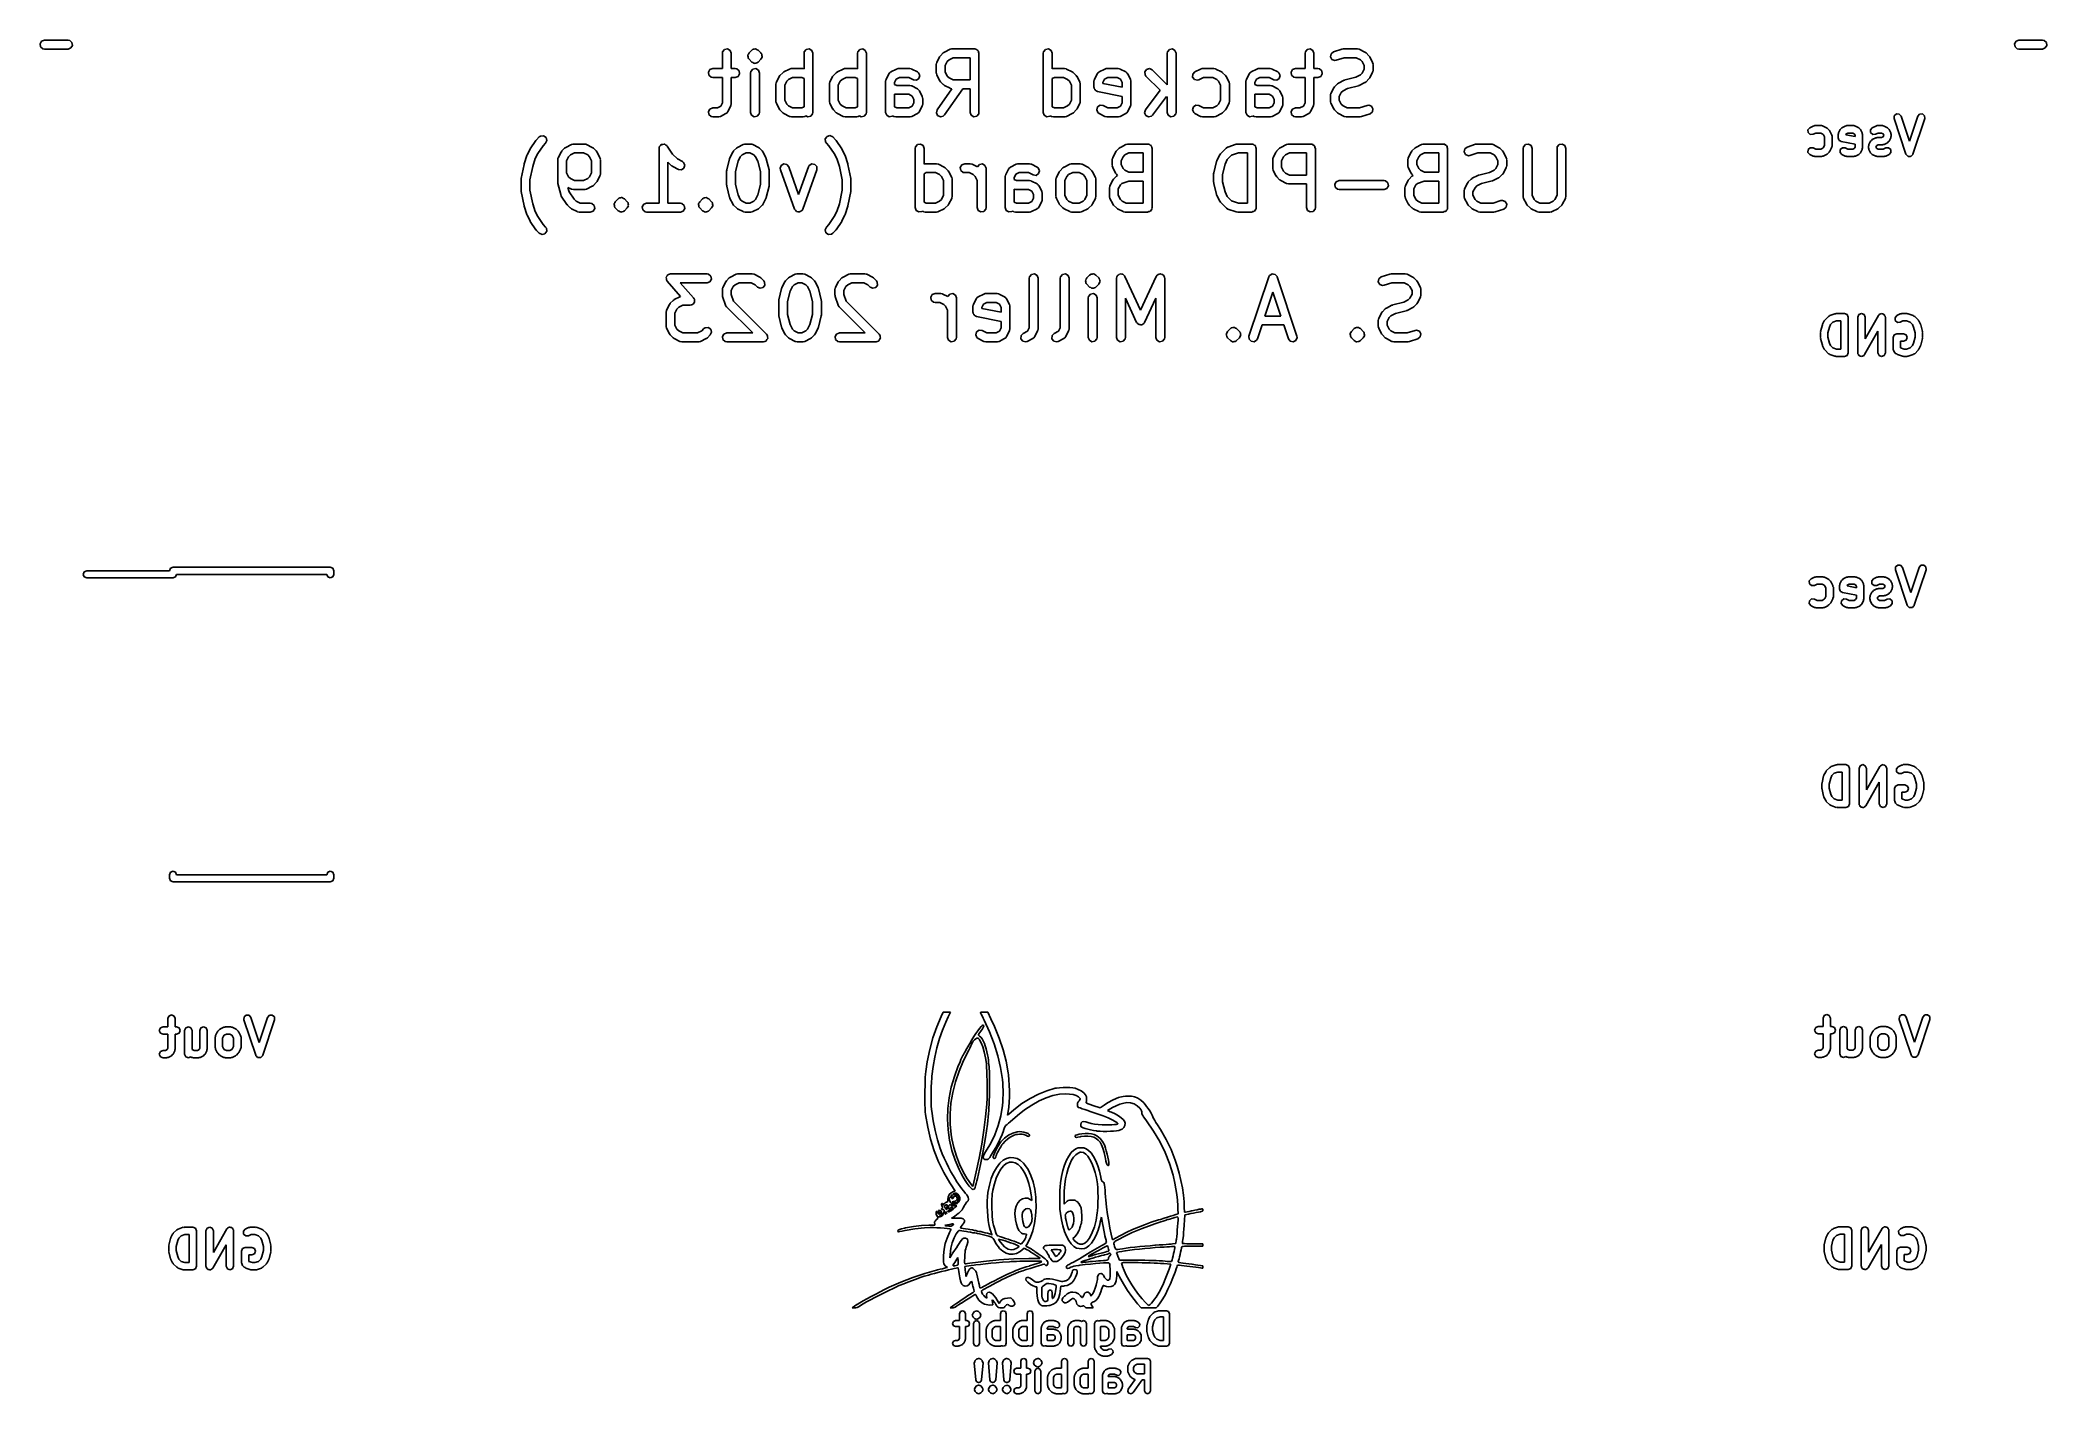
# Model space of a CAD drawing. Extents: x 83 to 117, y -111.3 to -88.4.
import ezdxf

# ---------------------------------------------------------------- set-up
doc = ezdxf.new("R2010")
doc.units = 0
doc.layers.add('BLACK', color=7, linetype='CONTINUOUS')

msp = doc.modelspace()

# ---------------------------------------------------------------- linework, layer by layer
at = {"layer": 'BLACK', "linetype": 'CONTINUOUS'}
for p, q in [((83.0261, -88.487), (83.0518, -88.4425)), ((83.035, -88.5375), (83.0261, -88.487)), ((83.0743, -88.5705), (83.035, -88.5375)), ((83.0518, -88.4425), (83.1, -88.425)), ((83.1, -88.575), (83.0743, -88.5705)), ((83.1, -88.425), (83.5, -88.425)), ((83.5, -88.575), (83.1, -88.575)), ((83.5, -88.425), (83.5257, -88.4295)), ((83.5482, -88.5575), (83.5, -88.575)), ((83.5257, -88.4295), (83.565, -88.4625)), ((83.5739, -88.513), (83.5482, -88.5575)), ((83.565, -88.4625), (83.5739, -88.513)), ((94.5724, -88.6217), (94.6054, -88.5824)), ((94.6054, -88.5824), (94.6559, -88.5735)), ((94.6559, -88.5735), (94.7003, -88.5992)), ((94.7003, -88.5992), (94.7179, -88.6474)), ((95.0184, -88.642), (95.066, -88.5943)), ((95.066, -88.5943), (95.0741, -88.5887)), ((95.0741, -88.5887), (95.076, -88.5859)), ((95.076, -88.5859), (95.0792, -88.5851)), ((95.0792, -88.5851), (95.0794, -88.585)), ((95.0794, -88.585), (95.0815, -88.5824)), ((95.0815, -88.5824), (95.0835, -88.5821)), ((95.0835, -88.5821), (95.0874, -88.5794)), ((95.0874, -88.5794), (95.1068, -88.5777)), ((95.1068, -88.5777), (95.1256, -88.5727)), ((95.1256, -88.5727), (95.1287, -88.5741)), ((95.1287, -88.5741), (95.1321, -88.5735)), ((95.1321, -88.5735), (95.135, -88.5752)), ((95.135, -88.5752), (95.1385, -88.5749)), ((95.1385, -88.5749), (95.1544, -88.5861)), ((95.1544, -88.5861), (95.1721, -88.5943)), ((95.1721, -88.5943), (95.2197, -88.642)), ((95.9533, -88.6217), (95.9863, -88.5824)), ((95.9863, -88.5824), (96.0368, -88.5735)), ((96.0368, -88.5735), (96.0813, -88.5992)), ((96.0813, -88.5992), (96.0988, -88.6474)), ((96.8581, -88.6217), (96.8911, -88.5824)), ((96.8911, -88.5824), (96.9416, -88.5735)), ((96.9416, -88.5735), (96.986, -88.5992)), ((96.986, -88.5992), (97.0036, -88.6474)), ((98.3236, -88.6279), (98.4188, -88.5803)), ((98.4188, -88.5803), (98.4438, -88.5729)), ((98.4438, -88.5729), (98.4482, -88.5739)), ((98.4482, -88.5739), (98.4524, -88.5724)), ((98.4524, -88.5724), (98.8333, -88.5724)), ((98.8333, -88.5724), (98.8431, -88.5741)), ((98.8431, -88.5741), (98.8464, -88.5735)), ((98.8464, -88.5735), (98.8492, -88.5752)), ((98.8492, -88.5752), (98.859, -88.5769)), ((98.859, -88.5769), (98.8739, -88.5894)), ((98.8739, -88.5894), (98.8908, -88.5992)), ((98.8908, -88.5992), (98.8931, -88.6055)), ((100.001, -88.6217), (100.034, -88.5824)), ((100.034, -88.5824), (100.084, -88.5735)), ((100.084, -88.5735), (100.129, -88.5992)), ((100.129, -88.5992), (100.146, -88.6474)), ((102.096, -88.6217), (102.129, -88.5824)), ((102.129, -88.5824), (102.18, -88.5735)), ((102.18, -88.5735), (102.224, -88.5992)), ((102.224, -88.5992), (102.242, -88.6474)), ((104.43, -88.6217), (104.462, -88.5824)), ((104.462, -88.5824), (104.513, -88.5735)), ((104.513, -88.5735), (104.557, -88.5992)), ((104.557, -88.5992), (104.575, -88.6474)), ((104.905, -88.6238), (105.048, -88.5762)), ((105.048, -88.5762), (105.07, -88.5729)), ((105.07, -88.5729), (105.071, -88.5724)), ((105.071, -88.5724), (105.31, -88.5724)), ((105.31, -88.5724), (105.335, -88.5769)), ((105.335, -88.5769), (105.339, -88.5798)), ((105.339, -88.5798), (105.343, -88.5803)), ((105.343, -88.5803), (105.438, -88.6279)), ((116.426, -88.487), (116.452, -88.4425)), ((116.435, -88.5375), (116.426, -88.487)), ((116.474, -88.5705), (116.435, -88.5375)), ((116.452, -88.4425), (116.5, -88.425)), ((116.5, -88.575), (116.474, -88.5705)), ((116.5, -88.425), (116.9, -88.425)), ((116.9, -88.575), (116.5, -88.575)), ((116.9, -88.425), (116.926, -88.4295)), ((116.948, -88.5575), (116.9, -88.575)), ((116.926, -88.4295), (116.965, -88.4625)), ((116.974, -88.513), (116.948, -88.5575)), ((116.965, -88.4625), (116.974, -88.513)), ((94.3309, -88.9677), (94.3566, -88.9233)), ((94.3566, -88.9233), (94.4048, -88.9057)), ((94.4048, -88.9057), (94.5679, -88.9057)), ((94.5679, -88.6474), (94.5724, -88.6217)), ((94.5679, -88.9057), (94.5679, -88.6474)), ((94.7179, -88.6474), (94.7179, -88.9057)), ((94.7179, -88.9057), (94.7857, -88.9057)), ((94.7857, -88.9057), (94.8114, -88.9102)), ((94.8114, -88.9102), (94.8507, -88.9432)), ((94.8507, -88.9432), (94.8596, -88.9937)), ((94.9967, -88.6885), (94.9996, -88.6823)), ((95.0018, -88.7073), (94.9967, -88.6885)), ((94.999, -88.6756), (95.0102, -88.6596)), ((94.9996, -88.6823), (94.999, -88.6756)), ((95.0035, -88.7267), (95.0018, -88.7073)), ((95.0091, -88.7348), (95.0035, -88.7267)), ((95.01, -88.738), (95.0091, -88.7348)), ((95.0127, -88.7399), (95.01, -88.738)), ((95.0102, -88.6596), (95.0184, -88.642)), ((95.0184, -88.748), (95.0127, -88.7399)), ((95.066, -88.7957), (95.0184, -88.748)), ((95.0486, -88.9551), (95.0815, -88.9158)), ((95.0837, -88.8039), (95.066, -88.7957)), ((95.0815, -88.9158), (95.1321, -88.9069)), ((95.0996, -88.8151), (95.0837, -88.8039)), ((95.1031, -88.8148), (95.0996, -88.8151)), ((95.106, -88.8165), (95.1031, -88.8148)), ((95.1094, -88.8159), (95.106, -88.8165)), ((95.1125, -88.8173), (95.1094, -88.8159)), ((95.1313, -88.8123), (95.1125, -88.8173)), ((95.1507, -88.8106), (95.1313, -88.8123)), ((95.1321, -88.9069), (95.1765, -88.9325)), ((95.1546, -88.8079), (95.1507, -88.8106)), ((95.1565, -88.8076), (95.1546, -88.8079)), ((95.1587, -88.805), (95.1565, -88.8076)), ((95.1588, -88.8049), (95.1587, -88.805)), ((95.1621, -88.8041), (95.1588, -88.8049)), ((95.164, -88.8013), (95.1621, -88.8041)), ((95.1721, -88.7957), (95.164, -88.8013)), ((95.2197, -88.748), (95.1721, -88.7957)), ((95.1765, -88.9325), (95.194, -88.9807)), ((95.2197, -88.642), (95.2254, -88.6501)), ((95.2279, -88.7304), (95.2197, -88.748)), ((95.2254, -88.6501), (95.2281, -88.652)), ((95.2391, -88.7144), (95.2279, -88.7304)), ((95.2281, -88.652), (95.229, -88.6552)), ((95.229, -88.6552), (95.2346, -88.6633)), ((95.2346, -88.6633), (95.2363, -88.6827)), ((95.2363, -88.6827), (95.2414, -88.7015)), ((95.2414, -88.7015), (95.2385, -88.7077)), ((95.2385, -88.7077), (95.2391, -88.7144)), ((95.6093, -88.9613), (95.7046, -88.9136)), ((95.7046, -88.9136), (95.7295, -88.9062)), ((95.7295, -88.9062), (95.7339, -88.9072)), ((95.7339, -88.9072), (95.7381, -88.9057)), ((95.7381, -88.9057), (95.9286, -88.9057)), ((95.9286, -88.9057), (95.9488, -88.9093)), ((95.9488, -88.6474), (95.9533, -88.6217)), ((95.9488, -88.9093), (95.9488, -88.6474)), ((96.0988, -88.6474), (96.0988, -89.6474)), ((96.5141, -88.9613), (96.6093, -88.9136)), ((96.6093, -88.9136), (96.6343, -88.9062)), ((96.6343, -88.9062), (96.6386, -88.9072)), ((96.6386, -88.9072), (96.6429, -88.9057)), ((96.6429, -88.9057), (96.8333, -88.9057)), ((96.8333, -88.9057), (96.8536, -88.9093)), ((96.8536, -88.6474), (96.8581, -88.6217)), ((96.8536, -88.9093), (96.8536, -88.6474)), ((97.0036, -88.6474), (97.0036, -89.6474)), ((97.4188, -88.9613), (97.5141, -88.9136)), ((97.5141, -88.9136), (97.539, -88.9062)), ((97.539, -88.9062), (97.5434, -88.9072)), ((97.5434, -88.9072), (97.5476, -88.9057)), ((97.5476, -88.9057), (97.7381, -88.9057)), ((97.7381, -88.9057), (97.7637, -88.9102)), ((97.7637, -88.9102), (97.7672, -88.9131)), ((97.7672, -88.9131), (97.7716, -88.9136)), ((97.7716, -88.9136), (97.8669, -88.9613)), ((98.1869, -88.8379), (98.1914, -88.8122)), ((98.1869, -88.9807), (98.1869, -88.8379)), ((98.1914, -88.8122), (98.1943, -88.8088)), ((98.1943, -88.8088), (98.1948, -88.8043)), ((98.1948, -88.8043), (98.2424, -88.7091)), ((98.2424, -88.7091), (98.2558, -88.6911)), ((98.2558, -88.6911), (98.2565, -88.6896)), ((98.2565, -88.6896), (98.3041, -88.642)), ((98.3041, -88.642), (98.3225, -88.6291)), ((98.3225, -88.6291), (98.3236, -88.6279)), ((98.3712, -88.787), (98.3369, -88.8556)), ((98.3369, -88.8556), (98.3369, -88.963)), ((98.4016, -88.7566), (98.3712, -88.787)), ((98.4701, -88.7224), (98.4016, -88.7566)), ((98.7583, -88.7224), (98.4701, -88.7224)), ((98.7583, -89.0962), (98.7583, -88.7224)), ((98.8931, -88.6055), (98.8983, -88.6099)), ((98.8983, -88.6099), (98.9017, -88.6291)), ((98.9017, -88.6291), (98.9083, -88.6474)), ((98.9083, -88.6474), (98.9083, -89.6474)), ((99.9964, -88.6474), (100.001, -88.6217)), ((99.9964, -89.6474), (99.9964, -88.6474)), ((100.146, -88.6474), (100.146, -88.9097)), ((100.146, -88.9097), (100.158, -88.9062)), ((100.158, -88.9062), (100.162, -88.9072)), ((100.162, -88.9072), (100.167, -88.9057)), ((100.167, -88.9057), (100.357, -88.9057)), ((100.357, -88.9057), (100.383, -88.9102)), ((100.383, -88.9102), (100.386, -88.9131)), ((100.386, -88.9131), (100.391, -88.9136)), ((100.391, -88.9136), (100.486, -88.9613)), ((100.943, -88.9613), (101.038, -88.9136)), ((101.038, -88.9136), (101.063, -88.9062)), ((101.063, -88.9062), (101.067, -88.9072)), ((101.067, -88.9072), (101.071, -88.9057)), ((101.071, -88.9057), (101.262, -88.9057)), ((101.262, -88.9057), (101.288, -88.9102)), ((101.288, -88.9102), (101.291, -88.9131)), ((101.291, -88.9131), (101.295, -88.9136)), ((101.295, -88.9136), (101.391, -88.9613)), ((101.713, -88.9613), (101.743, -88.9193)), ((101.743, -88.9193), (101.792, -88.906)), ((101.792, -88.906), (101.839, -88.9277)), ((101.839, -88.9277), (102.092, -89.1806)), ((102.092, -88.6474), (102.096, -88.6217)), ((102.092, -89.1806), (102.092, -88.6474)), ((102.242, -88.6474), (102.242, -89.6474)), ((102.562, -88.9613), (102.657, -88.9136)), ((102.657, -88.9136), (102.682, -88.9062)), ((102.682, -88.9062), (102.686, -88.9072)), ((102.686, -88.9072), (102.69, -88.9057)), ((102.69, -88.9057), (102.881, -88.9057)), ((102.881, -88.9057), (102.907, -88.9102)), ((102.907, -88.9102), (102.91, -88.9131)), ((102.91, -88.9131), (102.914, -88.9136)), ((102.914, -88.9136), (103.01, -88.9613)), ((103.514, -88.9613), (103.609, -88.9136)), ((103.609, -88.9136), (103.634, -88.9062)), ((103.634, -88.9062), (103.639, -88.9072)), ((103.639, -88.9072), (103.643, -88.9057)), ((103.643, -88.9057), (103.833, -88.9057)), ((103.833, -88.9057), (103.859, -88.9102)), ((103.859, -88.9102), (103.862, -88.9131)), ((103.862, -88.9131), (103.867, -88.9136)), ((103.867, -88.9136), (103.962, -88.9613)), ((104.188, -88.9677), (104.214, -88.9233)), ((104.214, -88.9233), (104.262, -88.9057)), ((104.262, -88.9057), (104.425, -88.9057)), ((104.425, -88.6474), (104.43, -88.6217)), ((104.425, -88.9057), (104.425, -88.6474)), ((104.575, -88.6474), (104.575, -88.9057)), ((104.575, -88.9057), (104.643, -88.9057)), ((104.643, -88.9057), (104.669, -88.9102)), ((104.669, -88.9102), (104.708, -88.9432)), ((104.708, -88.9432), (104.717, -88.9937)), ((104.854, -88.706), (104.865, -88.6557)), ((104.879, -88.7511), (104.854, -88.706)), ((104.865, -88.6557), (104.905, -88.6238)), ((104.927, -88.77), (104.879, -88.7511)), ((104.952, -88.7662), (104.927, -88.77)), ((105.084, -88.7224), (104.952, -88.7662)), ((105.292, -88.7224), (105.084, -88.7224)), ((105.36, -88.7566), (105.292, -88.7224)), ((105.391, -88.787), (105.36, -88.7566)), ((105.425, -88.8556), (105.391, -88.787)), ((105.391, -88.9839), (105.425, -88.9154)), ((105.425, -88.9154), (105.425, -88.8556)), ((105.438, -88.6279), (105.456, -88.6413)), ((105.456, -88.6413), (105.458, -88.642)), ((105.458, -88.642), (105.505, -88.6896)), ((105.505, -88.6896), (105.518, -88.7079)), ((105.518, -88.7079), (105.519, -88.7091)), ((105.519, -88.7091), (105.567, -88.8043)), ((105.567, -88.8043), (105.575, -88.8293)), ((105.575, -88.9331), (105.57, -88.9587)), ((105.575, -88.8293), (105.573, -88.8336)), ((105.573, -88.8336), (105.575, -88.8379)), ((105.575, -88.8379), (105.575, -88.9331)), ((94.3398, -89.0182), (94.3309, -88.9677)), ((94.3791, -89.0512), (94.3398, -89.0182)), ((94.4048, -89.0557), (94.3791, -89.0512)), ((94.5679, -89.0557), (94.4048, -89.0557)), ((94.5679, -89.4868), (94.5679, -89.0557)), ((94.7857, -89.0557), (94.7179, -89.0557)), ((94.7179, -89.0557), (94.7179, -89.5045)), ((94.8339, -89.0382), (94.7857, -89.0557)), ((94.8596, -88.9937), (94.8339, -89.0382)), ((95.044, -88.9807), (95.0486, -88.9551)), ((95.044, -89.6474), (95.044, -88.9807)), ((95.194, -88.9807), (95.194, -89.6474)), ((95.4726, -89.1712), (95.4771, -89.1455)), ((95.4726, -89.4569), (95.4726, -89.1712)), ((95.4771, -89.1455), (95.48, -89.1421)), ((95.48, -89.1421), (95.4805, -89.1376)), ((95.4805, -89.1376), (95.5282, -89.0424)), ((95.5282, -89.0424), (95.5415, -89.0244)), ((95.5415, -89.0244), (95.5422, -89.0229)), ((95.5422, -89.0229), (95.5898, -88.9753)), ((95.5898, -88.9753), (95.6082, -88.9624)), ((95.6082, -88.9624), (95.6093, -88.9613)), ((95.6569, -89.1204), (95.6226, -89.1889)), ((95.6226, -89.1889), (95.6226, -89.4392)), ((95.6873, -89.09), (95.6569, -89.1204)), ((95.7558, -89.0557), (95.6873, -89.09)), ((95.9109, -89.0557), (95.7558, -89.0557)), ((95.9488, -89.0747), (95.9109, -89.0557)), ((95.9488, -89.5534), (95.9488, -89.0747)), ((96.3774, -89.1712), (96.3819, -89.1455)), ((96.3774, -89.4569), (96.3774, -89.1712)), ((96.3819, -89.1455), (96.3848, -89.1421)), ((96.3848, -89.1421), (96.3853, -89.1376)), ((96.3853, -89.1376), (96.4329, -89.0424)), ((96.4329, -89.0424), (96.4463, -89.0244)), ((96.4463, -89.0244), (96.447, -89.0229)), ((96.447, -89.0229), (96.4946, -88.9753)), ((96.4946, -88.9753), (96.513, -88.9624)), ((96.513, -88.9624), (96.5141, -88.9613)), ((96.5616, -89.1204), (96.5274, -89.1889)), ((96.5274, -89.1889), (96.5274, -89.4392)), ((96.592, -89.09), (96.5616, -89.1204)), ((96.6606, -89.0557), (96.592, -89.09)), ((96.8156, -89.0557), (96.6606, -89.0557)), ((96.8536, -89.0747), (96.8156, -89.0557)), ((96.8536, -89.5534), (96.8536, -89.0747)), ((97.3298, -89.1236), (97.3343, -89.0979)), ((97.3298, -89.6474), (97.3298, -89.1236)), ((97.3343, -89.0979), (97.3372, -89.0945)), ((97.3372, -89.0945), (97.3377, -89.09)), ((97.3377, -89.09), (97.3853, -88.9948)), ((97.3853, -88.9948), (97.4008, -88.9739)), ((97.4008, -88.9739), (97.4111, -88.9694)), ((97.4111, -88.9694), (97.4188, -88.9613)), ((97.5083, -89.0842), (97.4798, -89.1413)), ((97.4798, -89.1413), (97.4798, -89.1725)), ((97.4798, -89.1725), (97.5177, -89.1914)), ((97.5653, -89.0557), (97.5083, -89.0842)), ((97.5177, -89.1914), (97.7381, -89.1914)), ((97.7204, -89.0557), (97.5653, -89.0557)), ((97.7998, -89.0954), (97.7204, -89.0557)), ((97.7381, -89.1914), (97.7637, -89.196)), ((97.7637, -89.196), (97.7672, -89.1988)), ((97.7672, -89.1988), (97.7716, -89.1993)), ((97.7716, -89.1993), (97.8669, -89.247)), ((97.8508, -89.1013), (97.7998, -89.0954)), ((97.8936, -89.073), (97.8508, -89.1013)), ((97.8669, -88.9613), (97.8878, -88.9768)), ((97.8669, -89.247), (97.8878, -89.2625)), ((97.8878, -88.9768), (97.9082, -89.0238)), ((97.8878, -89.2625), (97.8923, -89.2728)), ((97.8923, -89.2728), (97.9004, -89.2805)), ((97.9082, -89.0238), (97.8936, -89.073)), ((97.9004, -89.2805), (97.948, -89.3757)), ((98.1884, -88.9849), (98.1869, -88.9807)), ((98.1874, -88.9893), (98.1884, -88.9849)), ((98.1948, -89.0143), (98.1874, -88.9893)), ((98.2424, -89.1095), (98.1948, -89.0143)), ((98.2005, -89.6044), (98.4513, -89.246)), ((98.2436, -89.1106), (98.2424, -89.1095)), ((98.2565, -89.129), (98.2436, -89.1106)), ((98.3041, -89.1766), (98.2565, -89.129)), ((98.3056, -89.1773), (98.3041, -89.1766)), ((98.3236, -89.1907), (98.3056, -89.1773)), ((98.6343, -89.2462), (98.3233, -89.6904)), ((98.4188, -89.2383), (98.3236, -89.1907)), ((98.3369, -88.963), (98.3712, -89.0315)), ((98.3712, -89.0315), (98.4016, -89.0619)), ((98.4016, -89.0619), (98.4701, -89.0962)), ((98.4233, -89.2388), (98.4188, -89.2383)), ((98.4267, -89.2417), (98.4233, -89.2388)), ((98.4513, -89.246), (98.4267, -89.2417)), ((98.4701, -89.0962), (98.7583, -89.0962)), ((98.7583, -89.2462), (98.6343, -89.2462)), ((98.7583, -89.6474), (98.7583, -89.2462)), ((100.184, -89.0557), (100.146, -89.0747)), ((100.146, -89.0747), (100.146, -89.5534)), ((100.339, -89.0557), (100.184, -89.0557)), ((100.408, -89.09), (100.339, -89.0557)), ((100.438, -89.1204), (100.408, -89.09)), ((100.473, -89.1889), (100.438, -89.1204)), ((100.473, -89.4392), (100.473, -89.1889)), ((100.486, -88.9613), (100.504, -88.9746)), ((100.504, -88.9746), (100.505, -88.9753)), ((100.505, -88.9753), (100.553, -89.0229)), ((100.553, -89.0229), (100.566, -89.0413)), ((100.566, -89.0413), (100.567, -89.0424)), ((100.567, -89.0424), (100.615, -89.1376)), ((100.615, -89.1376), (100.622, -89.1626)), ((100.622, -89.1626), (100.621, -89.167)), ((100.621, -89.167), (100.623, -89.1712)), ((100.623, -89.1712), (100.623, -89.4569)), ((100.854, -89.1236), (100.858, -89.0979)), ((100.854, -89.2188), (100.854, -89.1236)), ((100.858, -89.2305), (100.854, -89.2188)), ((100.858, -89.0979), (100.861, -89.0945)), ((100.858, -89.2428), (100.858, -89.2305)), ((100.866, -89.2538), (100.858, -89.2428)), ((100.861, -89.09), (100.909, -88.9948)), ((100.861, -89.0945), (100.861, -89.09)), ((100.871, -89.267), (100.866, -89.2538)), ((100.882, -89.2732), (100.871, -89.267)), ((100.89, -89.2829), (100.882, -89.2732)), ((100.914, -89.2924), (100.89, -89.2829)), ((100.909, -88.9948), (100.925, -88.9739)), ((100.925, -88.9739), (100.935, -88.9694)), ((100.935, -88.9694), (100.943, -88.9613)), ((101.032, -89.0842), (101.004, -89.1413)), ((101.004, -89.1413), (101.004, -89.1573)), ((101.004, -89.1573), (101.33, -89.2226)), ((101.089, -89.0557), (101.032, -89.0842)), ((101.244, -89.0557), (101.089, -89.0557)), ((101.301, -89.0842), (101.244, -89.0557)), ((101.33, -89.1413), (101.301, -89.0842)), ((101.33, -89.2226), (101.33, -89.1413)), ((101.391, -88.9613), (101.412, -88.9768)), ((101.412, -88.9768), (101.416, -88.9871)), ((101.416, -88.9871), (101.424, -88.9948)), ((101.424, -88.9948), (101.472, -89.09)), ((101.472, -89.09), (101.479, -89.115)), ((101.479, -89.115), (101.478, -89.1194)), ((101.478, -89.1194), (101.48, -89.1236)), ((101.48, -89.1236), (101.48, -89.5045)), ((101.718, -89.0124), (101.713, -88.9613)), ((101.733, -89.0337), (101.718, -89.0124)), ((101.726, -89.6024), (101.972, -89.2735)), ((101.972, -89.2735), (101.733, -89.0337)), ((102.523, -89.0497), (102.526, -88.9985)), ((102.554, -89.0909), (102.523, -89.0497)), ((102.526, -88.9985), (102.562, -88.9613)), ((102.604, -89.1028), (102.554, -89.0909)), ((102.629, -89.0954), (102.604, -89.1028)), ((102.708, -89.0557), (102.629, -89.0954)), ((102.863, -89.0557), (102.708, -89.0557)), ((102.932, -89.09), (102.863, -89.0557)), ((102.962, -89.1204), (102.932, -89.09)), ((102.996, -89.1889), (102.962, -89.1204)), ((102.996, -89.4392), (102.996, -89.1889)), ((103.01, -88.9613), (103.028, -88.9746)), ((103.028, -88.9746), (103.029, -88.9753)), ((103.029, -88.9753), (103.077, -89.0229)), ((103.077, -89.0229), (103.09, -89.0413)), ((103.09, -89.0413), (103.091, -89.0424)), ((103.091, -89.0424), (103.139, -89.1376)), ((103.139, -89.1376), (103.146, -89.1626)), ((103.146, -89.1626), (103.145, -89.167)), ((103.145, -89.167), (103.146, -89.1712)), ((103.146, -89.1712), (103.146, -89.4569)), ((103.425, -89.1236), (103.43, -89.0979)), ((103.425, -89.6474), (103.425, -89.1236)), ((103.43, -89.0979), (103.432, -89.0945)), ((103.432, -89.0945), (103.433, -89.09)), ((103.433, -89.09), (103.481, -88.9948)), ((103.481, -88.9948), (103.496, -88.9739)), ((103.496, -88.9739), (103.506, -88.9694)), ((103.506, -88.9694), (103.514, -88.9613)), ((103.604, -89.0842), (103.575, -89.1413)), ((103.575, -89.1413), (103.575, -89.1725)), ((103.575, -89.1725), (103.613, -89.1914)), ((103.661, -89.0557), (103.604, -89.0842)), ((103.613, -89.1914), (103.833, -89.1914)), ((103.816, -89.0557), (103.661, -89.0557)), ((103.895, -89.0954), (103.816, -89.0557)), ((103.833, -89.1914), (103.859, -89.196)), ((103.859, -89.196), (103.862, -89.1988)), ((103.862, -89.1988), (103.867, -89.1993)), ((103.867, -89.1993), (103.962, -89.247)), ((103.946, -89.1013), (103.895, -89.0954)), ((103.989, -89.073), (103.946, -89.1013)), ((103.962, -88.9613), (103.983, -88.9768)), ((103.962, -89.247), (103.983, -89.2625)), ((103.983, -88.9768), (104.003, -89.0238)), ((103.983, -89.2625), (103.987, -89.2728)), ((103.987, -89.2728), (103.996, -89.2805)), ((104.003, -89.0238), (103.989, -89.073)), ((103.996, -89.2805), (104.043, -89.3757)), ((104.197, -89.0182), (104.188, -88.9677)), ((104.236, -89.0512), (104.197, -89.0182)), ((104.262, -89.0557), (104.236, -89.0512)), ((104.425, -89.0557), (104.262, -89.0557)), ((104.425, -89.4868), (104.425, -89.0557)), ((104.643, -89.0557), (104.575, -89.0557)), ((104.575, -89.0557), (104.575, -89.5045)), ((104.691, -89.0382), (104.643, -89.0557)), ((104.717, -88.9937), (104.691, -89.0382)), ((104.861, -89.3281), (104.909, -89.2329)), ((104.909, -89.2329), (104.922, -89.2149)), ((104.922, -89.2149), (104.923, -89.2134)), ((104.923, -89.2134), (104.971, -89.1658)), ((104.971, -89.1658), (104.989, -89.1529)), ((104.989, -89.1529), (104.99, -89.1517)), ((104.99, -89.1517), (105.086, -89.1041)), ((105.068, -89.2804), (105.038, -89.3109)), ((105.145, -89.242), (105.068, -89.2804)), ((105.086, -89.1041), (105.098, -89.1004)), ((105.098, -89.1004), (105.101, -89.0984)), ((105.101, -89.0984), (105.283, -89.0528)), ((105.328, -89.1963), (105.145, -89.242)), ((105.283, -89.0528), (105.36, -89.0143)), ((105.331, -89.1943), (105.328, -89.1963)), ((105.343, -89.1907), (105.331, -89.1943)), ((105.438, -89.143), (105.343, -89.1907)), ((105.36, -89.0143), (105.391, -88.9839)), ((105.439, -89.1418), (105.438, -89.143)), ((105.458, -89.129), (105.439, -89.1418)), ((105.505, -89.0814), (105.458, -89.129)), ((105.506, -89.0799), (105.505, -89.0814)), ((105.519, -89.0619), (105.506, -89.0799)), ((105.567, -88.9666), (105.519, -89.0619)), ((105.568, -88.9622), (105.567, -88.9666)), ((105.57, -88.9587), (105.568, -88.9622)), ((94.3309, -89.6344), (94.3566, -89.5899)), ((94.3566, -89.5899), (94.4048, -89.5724)), ((94.4048, -89.5724), (94.4823, -89.5724)), ((94.4823, -89.5724), (94.5393, -89.5439)), ((94.5393, -89.5439), (94.5679, -89.4868)), ((94.7099, -89.5381), (94.6623, -89.6333)), ((94.7105, -89.5336), (94.7099, -89.5381)), ((94.7133, -89.5302), (94.7105, -89.5336)), ((94.7179, -89.5045), (94.7133, -89.5302)), ((95.4742, -89.4611), (95.4726, -89.4569)), ((95.4731, -89.4655), (95.4742, -89.4611)), ((95.4805, -89.4904), (95.4731, -89.4655)), ((95.5282, -89.5857), (95.4805, -89.4904)), ((95.5293, -89.5868), (95.5282, -89.5857)), ((95.5422, -89.6052), (95.5293, -89.5868)), ((95.5898, -89.6528), (95.5422, -89.6052)), ((95.6226, -89.4392), (95.6569, -89.5077)), ((95.6569, -89.5077), (95.6873, -89.5381)), ((95.6873, -89.5381), (95.7558, -89.5724)), ((95.7558, -89.5724), (95.9109, -89.5724)), ((95.9109, -89.5724), (95.9488, -89.5534)), ((96.3789, -89.4611), (96.3774, -89.4569)), ((96.3779, -89.4655), (96.3789, -89.4611)), ((96.3853, -89.4904), (96.3779, -89.4655)), ((96.4329, -89.5857), (96.3853, -89.4904)), ((96.4341, -89.5868), (96.4329, -89.5857)), ((96.447, -89.6052), (96.4341, -89.5868)), ((96.4946, -89.6528), (96.447, -89.6052)), ((96.5274, -89.4392), (96.5616, -89.5077)), ((96.5616, -89.5077), (96.592, -89.5381)), ((96.592, -89.5381), (96.6606, -89.5724)), ((96.6606, -89.5724), (96.8156, -89.5724)), ((96.8156, -89.5724), (96.8536, -89.5534)), ((97.5, -89.3414), (97.4798, -89.3379)), ((97.4798, -89.3379), (97.4798, -89.5534)), ((97.4798, -89.5534), (97.5177, -89.5724)), ((97.7204, -89.3414), (97.5, -89.3414)), ((97.5177, -89.5724), (97.7204, -89.5724)), ((97.7774, -89.3699), (97.7204, -89.3414)), ((97.7204, -89.5724), (97.7774, -89.5439)), ((97.806, -89.427), (97.7774, -89.3699)), ((97.7774, -89.5439), (97.806, -89.4868)), ((97.806, -89.4868), (97.806, -89.427)), ((97.948, -89.5381), (97.9004, -89.6333)), ((97.948, -89.3757), (97.9555, -89.4007)), ((97.9485, -89.5336), (97.948, -89.5381)), ((97.9514, -89.5302), (97.9485, -89.5336)), ((97.956, -89.5045), (97.9514, -89.5302)), ((97.9555, -89.4007), (97.9544, -89.4051)), ((97.9544, -89.4051), (97.956, -89.4093)), ((97.956, -89.4093), (97.956, -89.5045)), ((98.1872, -89.6539), (98.2005, -89.6044)), ((100.146, -89.5534), (100.184, -89.5724)), ((100.184, -89.5724), (100.339, -89.5724)), ((100.339, -89.5724), (100.408, -89.5381)), ((100.408, -89.5381), (100.438, -89.5077)), ((100.438, -89.5077), (100.473, -89.4392)), ((100.553, -89.6052), (100.505, -89.6528)), ((100.554, -89.6037), (100.553, -89.6052)), ((100.567, -89.5857), (100.554, -89.6037)), ((100.615, -89.4904), (100.567, -89.5857)), ((100.618, -89.4826), (100.615, -89.486)), ((100.615, -89.486), (100.615, -89.4904)), ((100.623, -89.4569), (100.618, -89.4826)), ((100.901, -89.6043), (100.916, -89.5551)), ((100.922, -89.6513), (100.901, -89.6043)), ((101.33, -89.3755), (100.914, -89.2924)), ((100.916, -89.5551), (100.959, -89.5268)), ((100.959, -89.5268), (101.01, -89.5327)), ((101.01, -89.5327), (101.089, -89.5724)), ((101.089, -89.5724), (101.244, -89.5724)), ((101.244, -89.5724), (101.301, -89.5439)), ((101.301, -89.5439), (101.33, -89.4868)), ((101.33, -89.4868), (101.33, -89.3755)), ((101.472, -89.5381), (101.424, -89.6333)), ((101.475, -89.5302), (101.472, -89.5336)), ((101.472, -89.5336), (101.472, -89.5381)), ((101.48, -89.5045), (101.475, -89.5302)), ((101.711, -89.6515), (101.726, -89.6024)), ((102.08, -89.3806), (101.846, -89.6924)), ((102.092, -89.3927), (102.08, -89.3806)), ((102.092, -89.6474), (102.092, -89.3927)), ((102.52, -89.6043), (102.535, -89.5551)), ((102.541, -89.6513), (102.52, -89.6043)), ((102.535, -89.5551), (102.578, -89.5268)), ((102.578, -89.5268), (102.629, -89.5327)), ((102.629, -89.5327), (102.708, -89.5724)), ((102.708, -89.5724), (102.863, -89.5724)), ((102.863, -89.5724), (102.932, -89.5381)), ((102.932, -89.5381), (102.962, -89.5077)), ((102.962, -89.5077), (102.996, -89.4392)), ((103.077, -89.6052), (103.029, -89.6528)), ((103.078, -89.6037), (103.077, -89.6052)), ((103.091, -89.5857), (103.078, -89.6037)), ((103.139, -89.4904), (103.091, -89.5857)), ((103.142, -89.4826), (103.139, -89.486)), ((103.139, -89.486), (103.139, -89.4904)), ((103.146, -89.4569), (103.142, -89.4826)), ((103.595, -89.3414), (103.575, -89.3379)), ((103.575, -89.3379), (103.575, -89.5534)), ((103.575, -89.5534), (103.613, -89.5724)), ((103.816, -89.3414), (103.595, -89.3414)), ((103.613, -89.5724), (103.816, -89.5724)), ((103.873, -89.3699), (103.816, -89.3414)), ((103.816, -89.5724), (103.873, -89.5439)), ((103.901, -89.427), (103.873, -89.3699)), ((103.873, -89.5439), (103.901, -89.4868)), ((103.901, -89.4868), (103.901, -89.427)), ((104.043, -89.5381), (103.996, -89.6333)), ((104.043, -89.3757), (104.051, -89.4007)), ((104.044, -89.5336), (104.043, -89.5381)), ((104.047, -89.5302), (104.044, -89.5336)), ((104.051, -89.5045), (104.047, -89.5302)), ((104.051, -89.4007), (104.05, -89.4051)), ((104.05, -89.4051), (104.051, -89.4093)), ((104.051, -89.4093), (104.051, -89.5045)), ((104.188, -89.6344), (104.214, -89.5899)), ((104.214, -89.5899), (104.262, -89.5724)), ((104.262, -89.5724), (104.339, -89.5724)), ((104.339, -89.5724), (104.396, -89.5439)), ((104.396, -89.5439), (104.425, -89.4868)), ((104.567, -89.5381), (104.519, -89.6333)), ((104.568, -89.5336), (104.567, -89.5381)), ((104.57, -89.5302), (104.568, -89.5336)), ((104.575, -89.5045), (104.57, -89.5302)), ((104.854, -89.3617), (104.858, -89.336)), ((104.854, -89.4569), (104.854, -89.3617)), ((104.855, -89.4611), (104.854, -89.4569)), ((104.854, -89.4655), (104.855, -89.4611)), ((104.861, -89.4904), (104.854, -89.4655)), ((104.858, -89.336), (104.861, -89.3326)), ((104.861, -89.3326), (104.861, -89.3281)), ((104.909, -89.5857), (104.861, -89.4904)), ((104.91, -89.5868), (104.909, -89.5857)), ((104.923, -89.6052), (104.91, -89.5868)), ((104.971, -89.6528), (104.923, -89.6052)), ((105.038, -89.3109), (105.004, -89.3794)), ((105.004, -89.3794), (105.004, -89.4392)), ((105.004, -89.4392), (105.038, -89.5077)), ((105.038, -89.5077), (105.068, -89.5381)), ((105.068, -89.5381), (105.137, -89.5724)), ((105.137, -89.5724), (105.345, -89.5724)), ((105.345, -89.5724), (105.476, -89.5286)), ((105.476, -89.5286), (105.502, -89.5248)), ((105.502, -89.5248), (105.55, -89.5436)), ((105.55, -89.5436), (105.574, -89.5888)), ((105.574, -89.5888), (105.564, -89.639)), ((94.3398, -89.6849), (94.3309, -89.6344)), ((94.3791, -89.7179), (94.3398, -89.6849)), ((94.4048, -89.7224), (94.3791, -89.7179)), ((94.5, -89.7224), (94.4048, -89.7224)), ((94.5042, -89.7208), (94.5, -89.7224)), ((94.5086, -89.7219), (94.5042, -89.7208)), ((94.5335, -89.7145), (94.5086, -89.7219)), ((94.6288, -89.6668), (94.5335, -89.7145)), ((94.6365, -89.6587), (94.6288, -89.6668)), ((94.6468, -89.6542), (94.6365, -89.6587)), ((94.6623, -89.6333), (94.6468, -89.6542)), ((95.0616, -89.6956), (95.044, -89.6474)), ((95.106, -89.7212), (95.0616, -89.6956)), ((95.1565, -89.7123), (95.106, -89.7212)), ((95.1895, -89.673), (95.1565, -89.7123)), ((95.194, -89.6474), (95.1895, -89.673)), ((95.5913, -89.6535), (95.5898, -89.6528)), ((95.6093, -89.6668), (95.5913, -89.6535)), ((95.7046, -89.7145), (95.6093, -89.6668)), ((95.709, -89.715), (95.7046, -89.7145)), ((95.7124, -89.7179), (95.709, -89.715)), ((95.7381, -89.7224), (95.7124, -89.7179)), ((95.9286, -89.7224), (95.7381, -89.7224)), ((95.9328, -89.7208), (95.9286, -89.7224)), ((95.9371, -89.7219), (95.9328, -89.7208)), ((95.9621, -89.7145), (95.9371, -89.7219)), ((95.9819, -89.7046), (95.9621, -89.7145)), ((96.0108, -89.7212), (95.9819, -89.7046)), ((96.0613, -89.7123), (96.0108, -89.7212)), ((96.0943, -89.673), (96.0613, -89.7123)), ((96.0988, -89.6474), (96.0943, -89.673)), ((96.4961, -89.6535), (96.4946, -89.6528)), ((96.5141, -89.6668), (96.4961, -89.6535)), ((96.6093, -89.7145), (96.5141, -89.6668)), ((96.6138, -89.715), (96.6093, -89.7145)), ((96.6172, -89.7179), (96.6138, -89.715)), ((96.6429, -89.7224), (96.6172, -89.7179)), ((96.8333, -89.7224), (96.6429, -89.7224)), ((96.8375, -89.7208), (96.8333, -89.7224)), ((96.8419, -89.7219), (96.8375, -89.7208)), ((96.8669, -89.7145), (96.8419, -89.7219)), ((96.8867, -89.7046), (96.8669, -89.7145)), ((96.9155, -89.7212), (96.8867, -89.7046)), ((96.9661, -89.7123), (96.9155, -89.7212)), ((96.999, -89.673), (96.9661, -89.7123)), ((97.0036, -89.6474), (96.999, -89.673)), ((97.3473, -89.6956), (97.3298, -89.6474)), ((97.3917, -89.7212), (97.3473, -89.6956)), ((97.4423, -89.7123), (97.3917, -89.7212)), ((97.4482, -89.7053), (97.4423, -89.7123)), ((97.4665, -89.7145), (97.4482, -89.7053)), ((97.4709, -89.715), (97.4665, -89.7145)), ((97.4743, -89.7179), (97.4709, -89.715)), ((97.5, -89.7224), (97.4743, -89.7179)), ((97.7381, -89.7224), (97.5, -89.7224)), ((97.7423, -89.7208), (97.7381, -89.7224)), ((97.7467, -89.7219), (97.7423, -89.7208)), ((97.7716, -89.7145), (97.7467, -89.7219)), ((97.8669, -89.6668), (97.7716, -89.7145)), ((97.8746, -89.6587), (97.8669, -89.6668)), ((97.8849, -89.6542), (97.8746, -89.6587)), ((97.9004, -89.6333), (97.8849, -89.6542)), ((98.2089, -89.7004), (98.1872, -89.6539)), ((98.2554, -89.7221), (98.2089, -89.7004)), ((98.3049, -89.7088), (98.2554, -89.7221)), ((98.3233, -89.6904), (98.3049, -89.7088)), ((98.7759, -89.6956), (98.7583, -89.6474)), ((98.8203, -89.7212), (98.7759, -89.6956)), ((98.8708, -89.7123), (98.8203, -89.7212)), ((98.9038, -89.673), (98.8708, -89.7123)), ((98.9083, -89.6474), (98.9038, -89.673)), ((100.014, -89.6956), (99.9964, -89.6474)), ((100.058, -89.7212), (100.014, -89.6956)), ((100.109, -89.7123), (100.058, -89.7212)), ((100.115, -89.7053), (100.109, -89.7123)), ((100.133, -89.7145), (100.115, -89.7053)), ((100.138, -89.715), (100.133, -89.7145)), ((100.141, -89.7179), (100.138, -89.715)), ((100.167, -89.7224), (100.141, -89.7179)), ((100.357, -89.7224), (100.167, -89.7224)), ((100.361, -89.7208), (100.357, -89.7224)), ((100.366, -89.7219), (100.361, -89.7208)), ((100.391, -89.7145), (100.366, -89.7219)), ((100.486, -89.6668), (100.391, -89.7145)), ((100.487, -89.6657), (100.486, -89.6668)), ((100.505, -89.6528), (100.487, -89.6657)), ((100.943, -89.6668), (100.922, -89.6513)), ((101.038, -89.7145), (100.943, -89.6668)), ((101.042, -89.715), (101.038, -89.7145)), ((101.046, -89.7179), (101.042, -89.715)), ((101.071, -89.7224), (101.046, -89.7179)), ((101.262, -89.7224), (101.071, -89.7224)), ((101.266, -89.7208), (101.262, -89.7224)), ((101.27, -89.7219), (101.266, -89.7208)), ((101.295, -89.7145), (101.27, -89.7219)), ((101.391, -89.6668), (101.295, -89.7145)), ((101.398, -89.6587), (101.391, -89.6668)), ((101.409, -89.6542), (101.398, -89.6587)), ((101.424, -89.6333), (101.409, -89.6542)), ((101.731, -89.6987), (101.711, -89.6515)), ((101.777, -89.7218), (101.731, -89.6987)), ((101.827, -89.7102), (101.777, -89.7218)), ((101.846, -89.6924), (101.827, -89.7102)), ((102.109, -89.6956), (102.092, -89.6474)), ((102.154, -89.7212), (102.109, -89.6956)), ((102.204, -89.7123), (102.154, -89.7212)), ((102.237, -89.673), (102.204, -89.7123)), ((102.242, -89.6474), (102.237, -89.673)), ((102.562, -89.6668), (102.541, -89.6513)), ((102.657, -89.7145), (102.562, -89.6668)), ((102.661, -89.715), (102.657, -89.7145)), ((102.665, -89.7179), (102.661, -89.715)), ((102.69, -89.7224), (102.665, -89.7179)), ((102.881, -89.7224), (102.69, -89.7224)), ((102.885, -89.7208), (102.881, -89.7224)), ((102.89, -89.7219), (102.885, -89.7208)), ((102.914, -89.7145), (102.89, -89.7219)), ((103.01, -89.6668), (102.914, -89.7145)), ((103.011, -89.6657), (103.01, -89.6668)), ((103.029, -89.6528), (103.011, -89.6657)), ((103.443, -89.6956), (103.425, -89.6474)), ((103.487, -89.7212), (103.443, -89.6956)), ((103.537, -89.7123), (103.487, -89.7212)), ((103.543, -89.7053), (103.537, -89.7123)), ((103.562, -89.7145), (103.543, -89.7053)), ((103.566, -89.715), (103.562, -89.7145)), ((103.57, -89.7179), (103.566, -89.715)), ((103.595, -89.7224), (103.57, -89.7179)), ((103.833, -89.7224), (103.595, -89.7224)), ((103.838, -89.7208), (103.833, -89.7224)), ((103.842, -89.7219), (103.838, -89.7208)), ((103.867, -89.7145), (103.842, -89.7219)), ((103.962, -89.6668), (103.867, -89.7145)), ((103.97, -89.6587), (103.962, -89.6668)), ((103.98, -89.6542), (103.97, -89.6587)), ((103.996, -89.6333), (103.98, -89.6542)), ((104.197, -89.6849), (104.188, -89.6344)), ((104.236, -89.7179), (104.197, -89.6849)), ((104.262, -89.7224), (104.236, -89.7179)), ((104.357, -89.7224), (104.262, -89.7224)), ((104.361, -89.7208), (104.357, -89.7224)), ((104.366, -89.7219), (104.361, -89.7208)), ((104.391, -89.7145), (104.366, -89.7219)), ((104.486, -89.6668), (104.391, -89.7145)), ((104.494, -89.6587), (104.486, -89.6668)), ((104.504, -89.6542), (104.494, -89.6587)), ((104.519, -89.6333), (104.504, -89.6542)), ((104.972, -89.6535), (104.971, -89.6528)), ((104.99, -89.6668), (104.972, -89.6535)), ((105.086, -89.7145), (104.99, -89.6668)), ((105.09, -89.715), (105.086, -89.7145)), ((105.093, -89.7179), (105.09, -89.715)), ((105.119, -89.7224), (105.093, -89.7179)), ((105.357, -89.7224), (105.119, -89.7224)), ((105.359, -89.7218), (105.357, -89.7224)), ((105.381, -89.7185), (105.359, -89.7218)), ((105.524, -89.6709), (105.381, -89.7185)), ((105.564, -89.639), (105.524, -89.6709)), ((112.932, -89.9417), (112.963, -89.9056)), ((112.935, -89.9894), (112.932, -89.9417)), ((112.963, -89.9056), (113.021, -89.877)), ((113.021, -89.877), (113.035, -89.876)), ((113.035, -89.876), (113.048, -89.8704)), ((113.048, -89.8704), (113.163, -89.8704)), ((113.163, -89.8704), (113.176, -89.876)), ((113.176, -89.876), (113.191, -89.877)), ((113.191, -89.877), (113.248, -89.9056)), ((113.248, -89.9056), (113.255, -89.9134)), ((113.255, -89.9134), (113.264, -89.9173)), ((113.264, -89.9173), (113.293, -89.9459)), ((113.293, -89.9459), (113.297, -89.9554)), ((113.297, -89.9554), (113.304, -89.9621)), ((113.45, -89.9907), (113.478, -89.9335)), ((113.478, -89.9335), (113.493, -89.9206)), ((113.493, -89.9206), (113.506, -89.9056)), ((113.506, -89.9056), (113.563, -89.877)), ((113.563, -89.877), (113.578, -89.876)), ((113.578, -89.876), (113.591, -89.8704)), ((113.591, -89.8704), (113.706, -89.8704)), ((113.706, -89.8704), (113.719, -89.876)), ((113.719, -89.876), (113.734, -89.877)), ((113.734, -89.877), (113.791, -89.9056)), ((113.791, -89.9056), (113.804, -89.9206)), ((113.804, -89.9206), (113.819, -89.9335)), ((113.819, -89.9335), (113.847, -89.9907)), ((113.989, -89.9417), (114.021, -89.9056)), ((113.993, -89.9894), (113.989, -89.9417)), ((114.021, -89.9056), (114.078, -89.877)), ((114.078, -89.877), (114.092, -89.876)), ((114.092, -89.876), (114.106, -89.8704)), ((114.106, -89.8704), (114.191, -89.8704)), ((114.191, -89.8704), (114.205, -89.876)), ((114.205, -89.876), (114.219, -89.877)), ((114.219, -89.877), (114.276, -89.9056)), ((114.276, -89.9056), (114.289, -89.9206)), ((114.289, -89.9206), (114.304, -89.9335)), ((114.304, -89.9335), (114.333, -89.9907)), ((114.389, -89.7527), (114.393, -89.705)), ((114.589, -90.3527), (114.389, -89.7527)), ((114.393, -89.705), (114.429, -89.6736)), ((114.429, -89.6736), (114.476, -89.677)), ((114.476, -89.677), (114.508, -89.7132)), ((114.508, -89.7132), (114.648, -90.1353)), ((114.648, -90.1353), (114.789, -89.7132)), ((114.908, -89.7527), (114.708, -90.3527)), ((114.789, -89.7132), (114.821, -89.677)), ((114.821, -89.677), (114.868, -89.6736)), ((114.868, -89.6736), (114.904, -89.705)), ((114.904, -89.705), (114.908, -89.7527)), ((91.2663, -90.3667), (91.3139, -90.2715)), ((91.3139, -90.2715), (91.3179, -90.266)), ((91.3179, -90.266), (91.3185, -90.2634)), ((91.3185, -90.2634), (91.4138, -90.1205)), ((91.4138, -90.1205), (91.4217, -90.1123)), ((91.4217, -90.1123), (91.4232, -90.1091)), ((91.4232, -90.1091), (91.4708, -90.0615)), ((91.5345, -90.2099), (91.4459, -90.3427)), ((91.4708, -90.0615), (91.4921, -90.0465)), ((91.4921, -90.0465), (91.5432, -90.0421)), ((91.5768, -90.1676), (91.5345, -90.2099)), ((91.5432, -90.0421), (91.5852, -90.0715)), ((91.5985, -90.1211), (91.5768, -90.1676)), ((91.5852, -90.0715), (91.5985, -90.1211)), ((91.8377, -90.3191), (91.851, -90.3011)), ((91.851, -90.3011), (91.8517, -90.2996)), ((91.8517, -90.2996), (91.8993, -90.252)), ((91.8993, -90.252), (91.9177, -90.2391)), ((91.9177, -90.2391), (91.9188, -90.2379)), ((91.9188, -90.2379), (92.0141, -90.1903)), ((92.0141, -90.1903), (92.039, -90.1829)), ((92.039, -90.1829), (92.0434, -90.1839)), ((92.0434, -90.1839), (92.0476, -90.1824)), ((92.0476, -90.1824), (92.2381, -90.1824)), ((92.2381, -90.1824), (92.2637, -90.1869)), ((92.2637, -90.1869), (92.2672, -90.1898)), ((92.2672, -90.1898), (92.2716, -90.1903)), ((92.2716, -90.1903), (92.3669, -90.2379)), ((92.3669, -90.2379), (92.3849, -90.2513)), ((92.3849, -90.2513), (92.3864, -90.252)), ((92.3864, -90.252), (92.434, -90.2996)), ((92.434, -90.2996), (92.4468, -90.318)), ((93.4964, -90.2574), (93.501, -90.2317)), ((93.4964, -91.1824), (93.4964, -90.2574)), ((93.501, -90.2317), (93.5037, -90.2284)), ((93.5037, -90.2284), (93.5042, -90.2241)), ((93.5042, -90.2241), (93.5199, -90.2091)), ((93.5199, -90.2091), (93.5339, -90.1924)), ((93.5339, -90.1924), (93.5382, -90.1917)), ((93.5382, -90.1917), (93.5413, -90.1887)), ((93.5413, -90.1887), (93.563, -90.1873)), ((93.563, -90.1873), (93.5845, -90.1835)), ((93.5845, -90.1835), (93.5882, -90.1857)), ((93.5882, -90.1857), (93.5925, -90.1854)), ((93.5925, -90.1854), (93.61, -90.1983)), ((93.61, -90.1983), (93.6289, -90.2092)), ((93.6289, -90.2092), (93.6304, -90.2132)), ((93.6304, -90.2132), (93.6338, -90.2158)), ((93.6338, -90.2158), (93.7249, -90.3525)), ((94.7424, -90.3191), (94.7558, -90.3011)), ((94.7558, -90.3011), (94.7565, -90.2996)), ((94.7565, -90.2996), (94.8041, -90.252)), ((94.8041, -90.252), (94.8225, -90.2391)), ((94.8225, -90.2391), (94.8236, -90.2379)), ((94.8236, -90.2379), (94.9188, -90.1903)), ((94.9188, -90.1903), (94.9438, -90.1829)), ((94.9438, -90.1829), (94.9482, -90.1839)), ((94.9482, -90.1839), (94.9524, -90.1824)), ((94.9524, -90.1824), (95.0476, -90.1824)), ((95.0476, -90.1824), (95.0733, -90.1869)), ((95.0733, -90.1869), (95.0767, -90.1898)), ((95.0767, -90.1898), (95.0812, -90.1903)), ((95.0812, -90.1903), (95.1764, -90.2379)), ((95.1764, -90.2379), (95.1944, -90.2513)), ((95.1944, -90.2513), (95.1959, -90.252)), ((95.1959, -90.252), (95.2435, -90.2996)), ((95.2435, -90.2996), (95.2564, -90.318)), ((96.3085, -90.0951), (96.3379, -90.0531)), ((96.313, -90.1462), (96.3085, -90.0951)), ((96.3279, -90.1676), (96.313, -90.1462)), ((96.3703, -90.2099), (96.3279, -90.1676)), ((96.3379, -90.0531), (96.3875, -90.0398)), ((96.4588, -90.3427), (96.3703, -90.2099)), ((96.3875, -90.0398), (96.434, -90.0615)), ((96.434, -90.0615), (96.4816, -90.1091)), ((96.4816, -90.1091), (96.4882, -90.1185)), ((96.4882, -90.1185), (96.491, -90.1205)), ((96.491, -90.1205), (96.5862, -90.2634)), ((96.5862, -90.2634), (96.5889, -90.2696)), ((96.5889, -90.2696), (96.5909, -90.2715)), ((96.5909, -90.2715), (96.6385, -90.3667)), ((97.8298, -90.2574), (97.8343, -90.2317)), ((97.8298, -91.2574), (97.8298, -90.2574)), ((97.8343, -90.2317), (97.8673, -90.1924)), ((97.8673, -90.1924), (97.9178, -90.1835)), ((97.9178, -90.1835), (97.9622, -90.2092)), ((97.9622, -90.2092), (97.9798, -90.2574)), ((97.9798, -90.2574), (97.9798, -90.5197)), ((101.219, -90.3191), (101.232, -90.3011)), ((101.232, -90.3011), (101.233, -90.2996)), ((101.233, -90.2996), (101.28, -90.252)), ((101.28, -90.252), (101.299, -90.2391)), ((101.299, -90.2391), (101.3, -90.2379)), ((101.3, -90.2379), (101.395, -90.1903)), ((101.395, -90.1903), (101.42, -90.1829)), ((101.42, -90.1829), (101.424, -90.1839)), ((101.424, -90.1839), (101.429, -90.1824)), ((101.429, -90.1824), (101.762, -90.1824)), ((101.762, -90.1824), (101.772, -90.1841)), ((101.772, -90.1841), (101.775, -90.1835)), ((101.775, -90.1835), (101.778, -90.1852)), ((101.778, -90.1852), (101.788, -90.1869)), ((101.788, -90.1869), (101.802, -90.1994)), ((101.802, -90.1994), (101.819, -90.2092)), ((101.819, -90.2092), (101.822, -90.2155)), ((101.822, -90.2155), (101.827, -90.2199)), ((101.827, -90.2199), (101.83, -90.2391)), ((101.83, -90.2391), (101.837, -90.2574)), ((101.837, -90.2574), (101.837, -91.2574)), ((102.995, -90.3472), (103.09, -90.252)), ((103.09, -90.252), (103.111, -90.237)), ((103.111, -90.237), (103.116, -90.2366)), ((103.116, -90.2366), (103.119, -90.2338)), ((103.119, -90.2338), (103.262, -90.1862)), ((103.262, -90.1862), (103.284, -90.1829)), ((103.284, -90.1829), (103.286, -90.1824)), ((103.286, -90.1824), (103.524, -90.1824)), ((103.524, -90.1824), (103.534, -90.1841)), ((103.534, -90.1841), (103.537, -90.1835)), ((103.537, -90.1835), (103.54, -90.1852)), ((103.54, -90.1852), (103.549, -90.1869)), ((103.549, -90.1869), (103.564, -90.1994)), ((103.564, -90.1994), (103.581, -90.2092)), ((103.581, -90.2092), (103.584, -90.2155)), ((103.584, -90.2155), (103.589, -90.2199)), ((103.589, -90.2199), (103.592, -90.2391)), ((103.592, -90.2391), (103.599, -90.2574)), ((103.599, -90.2574), (103.599, -91.2574)), ((103.933, -90.3191), (103.946, -90.3011)), ((103.946, -90.3011), (103.947, -90.2996)), ((103.947, -90.2996), (103.995, -90.252)), ((103.995, -90.252), (104.013, -90.2391)), ((104.013, -90.2391), (104.014, -90.2379)), ((104.014, -90.2379), (104.109, -90.1903)), ((104.109, -90.1903), (104.134, -90.1829)), ((104.134, -90.1829), (104.139, -90.1839)), ((104.139, -90.1839), (104.143, -90.1824)), ((104.143, -90.1824), (104.524, -90.1824)), ((104.524, -90.1824), (104.534, -90.1841)), ((104.534, -90.1841), (104.537, -90.1835)), ((104.537, -90.1835), (104.54, -90.1852)), ((104.54, -90.1852), (104.549, -90.1869)), ((104.549, -90.1869), (104.564, -90.1994)), ((104.564, -90.1994), (104.581, -90.2092)), ((104.581, -90.2092), (104.584, -90.2155)), ((104.584, -90.2155), (104.589, -90.2199)), ((104.589, -90.2199), (104.592, -90.2391)), ((104.592, -90.2391), (104.599, -90.2574)), ((104.599, -90.2574), (104.599, -91.2574)), ((106.219, -90.3191), (106.232, -90.3011)), ((106.232, -90.3011), (106.233, -90.2996)), ((106.233, -90.2996), (106.28, -90.252)), ((106.28, -90.252), (106.299, -90.2391)), ((106.299, -90.2391), (106.3, -90.2379)), ((106.3, -90.2379), (106.395, -90.1903)), ((106.395, -90.1903), (106.42, -90.1829)), ((106.42, -90.1829), (106.424, -90.1839)), ((106.424, -90.1839), (106.429, -90.1824)), ((106.429, -90.1824), (106.762, -90.1824)), ((106.762, -90.1824), (106.772, -90.1841)), ((106.772, -90.1841), (106.775, -90.1835)), ((106.775, -90.1835), (106.778, -90.1852)), ((106.778, -90.1852), (106.788, -90.1869)), ((106.788, -90.1869), (106.802, -90.1994)), ((106.802, -90.1994), (106.819, -90.2092)), ((106.819, -90.2092), (106.822, -90.2155)), ((106.822, -90.2155), (106.827, -90.2199)), ((106.827, -90.2199), (106.83, -90.2391)), ((106.83, -90.2391), (106.837, -90.2574)), ((106.837, -90.2574), (106.837, -91.2574)), ((107.116, -90.316), (107.127, -90.2657)), ((107.127, -90.2657), (107.167, -90.2338)), ((107.167, -90.2338), (107.31, -90.1862)), ((107.31, -90.1862), (107.332, -90.1829)), ((107.332, -90.1829), (107.333, -90.1824)), ((107.333, -90.1824), (107.571, -90.1824)), ((107.571, -90.1824), (107.597, -90.1869)), ((107.597, -90.1869), (107.601, -90.1898)), ((107.601, -90.1898), (107.605, -90.1903)), ((107.605, -90.1903), (107.7, -90.2379)), ((107.7, -90.2379), (107.718, -90.2513)), ((107.718, -90.2513), (107.72, -90.252)), ((107.72, -90.252), (107.767, -90.2996)), ((107.767, -90.2996), (107.78, -90.318)), ((108.115, -90.2574), (108.12, -90.2317)), ((108.115, -91.0669), (108.115, -90.2574)), ((108.12, -90.2317), (108.153, -90.1924)), ((108.153, -90.1924), (108.203, -90.1835)), ((108.203, -90.1835), (108.248, -90.2092)), ((108.248, -90.2092), (108.265, -90.2574)), ((108.265, -90.2574), (108.265, -91.0492)), ((108.687, -90.2574), (108.691, -90.2317)), ((108.687, -91.0492), (108.687, -90.2574)), ((108.691, -90.2317), (108.724, -90.1924)), ((108.724, -90.1924), (108.775, -90.1835)), ((108.775, -90.1835), (108.819, -90.2092)), ((108.819, -90.2092), (108.837, -90.2574)), ((108.837, -90.2574), (108.837, -91.0669)), ((112.932, -90.3241), (112.935, -90.2764)), ((112.972, -90.0208), (112.935, -89.9894)), ((112.935, -90.2764), (112.972, -90.2451)), ((113.019, -90.0174), (112.972, -90.0208)), ((112.972, -90.2451), (113.019, -90.2484)), ((113.063, -89.9954), (113.019, -90.0174)), ((113.019, -90.2484), (113.063, -90.2704)), ((113.148, -89.9954), (113.063, -89.9954)), ((113.063, -90.2704), (113.148, -90.2704)), ((113.183, -90.0129), (113.148, -89.9954)), ((113.148, -90.2704), (113.183, -90.253)), ((113.197, -90.0271), (113.183, -90.0129)), ((113.183, -90.253), (113.197, -90.2388)), ((113.215, -90.062), (113.197, -90.0271)), ((113.197, -90.2388), (113.215, -90.2039)), ((113.215, -90.2039), (113.215, -90.062)), ((113.304, -89.9621), (113.333, -90.0193)), ((113.333, -90.2466), (113.304, -90.3037)), ((113.333, -90.0193), (113.334, -90.0338)), ((113.334, -90.2321), (113.333, -90.2466)), ((113.334, -90.0338), (113.34, -90.0472)), ((113.34, -90.2186), (113.334, -90.2321)), ((113.34, -90.0472), (113.34, -90.2186)), ((113.443, -90.0186), (113.449, -90.0052)), ((113.443, -90.0758), (113.443, -90.0186)), ((113.45, -90.0926), (113.443, -90.0758)), ((113.449, -90.0052), (113.45, -89.9907)), ((113.454, -90.1104), (113.45, -90.0926)), ((113.459, -90.114), (113.454, -90.1104)), ((113.461, -90.12), (113.459, -90.114)), ((113.478, -90.1269), (113.461, -90.12)), ((113.475, -90.3241), (113.478, -90.2764)), ((113.493, -90.1371), (113.478, -90.1269)), ((113.478, -90.2764), (113.514, -90.2451)), ((113.729, -90.1842), (113.493, -90.1371)), ((113.514, -90.2451), (113.562, -90.2484)), ((113.562, -90.2484), (113.606, -90.2704)), ((113.581, -90.0081), (113.572, -90.0253)), ((113.572, -90.0253), (113.729, -90.0567)), ((113.606, -89.9954), (113.581, -90.0081)), ((113.691, -89.9954), (113.606, -89.9954)), ((113.606, -90.2704), (113.691, -90.2704)), ((113.716, -90.0081), (113.691, -89.9954)), ((113.691, -90.2704), (113.716, -90.2578)), ((113.729, -90.0334), (113.716, -90.0081)), ((113.716, -90.2578), (113.729, -90.2324)), ((113.729, -90.0567), (113.729, -90.0334)), ((113.729, -90.2324), (113.729, -90.1842)), ((113.847, -90.2752), (113.819, -90.3323)), ((113.847, -89.9907), (113.848, -90.0052)), ((113.848, -90.2606), (113.847, -90.2752)), ((113.848, -90.0052), (113.854, -90.0186)), ((113.854, -90.2472), (113.848, -90.2606)), ((113.854, -90.0186), (113.854, -90.2472)), ((113.957, -90.2186), (113.963, -90.2052)), ((113.957, -90.2472), (113.957, -90.2186)), ((113.963, -90.2606), (113.957, -90.2472)), ((113.963, -90.2052), (113.964, -90.1907)), ((113.964, -90.2752), (113.963, -90.2606)), ((113.964, -90.1907), (113.993, -90.1335)), ((113.993, -90.3323), (113.964, -90.2752)), ((114.029, -90.0208), (113.993, -89.9894)), ((113.993, -90.1335), (114.008, -90.1206)), ((114.008, -90.1206), (114.021, -90.1056)), ((114.021, -90.1056), (114.078, -90.077)), ((114.076, -90.0174), (114.029, -90.0208)), ((114.12, -89.9954), (114.076, -90.0174)), ((114.078, -90.077), (114.092, -90.076)), ((114.095, -90.2081), (114.083, -90.2329)), ((114.083, -90.2329), (114.095, -90.2578)), ((114.092, -90.076), (114.106, -90.0704)), ((114.12, -90.1954), (114.095, -90.2081)), ((114.095, -90.2578), (114.12, -90.2704)), ((114.106, -90.0704), (114.177, -90.0704)), ((114.177, -89.9954), (114.12, -89.9954)), ((114.191, -90.1954), (114.12, -90.1954)), ((114.12, -90.2704), (114.205, -90.2704)), ((114.202, -90.0081), (114.177, -89.9954)), ((114.177, -90.0704), (114.202, -90.0578)), ((114.205, -90.1898), (114.191, -90.1954)), ((114.214, -90.0329), (114.202, -90.0081)), ((114.202, -90.0578), (114.214, -90.0329)), ((114.219, -90.1888), (114.205, -90.1898)), ((114.205, -90.2704), (114.249, -90.2484)), ((114.276, -90.1602), (114.219, -90.1888)), ((114.249, -90.2484), (114.297, -90.2451)), ((114.289, -90.1453), (114.276, -90.1602)), ((114.304, -90.1323), (114.289, -90.1453)), ((114.297, -90.2451), (114.333, -90.2764)), ((114.333, -90.0752), (114.304, -90.1323)), ((114.333, -89.9907), (114.334, -90.0052)), ((114.334, -90.0606), (114.333, -90.0752)), ((114.333, -90.2764), (114.336, -90.3241)), ((114.334, -90.0052), (114.34, -90.0186)), ((114.34, -90.0472), (114.334, -90.0606)), ((114.34, -90.0186), (114.34, -90.0472)), ((91.1646, -90.7665), (91.2122, -90.5284)), ((91.2122, -90.5284), (91.2146, -90.5221)), ((91.2146, -90.5194), (91.2622, -90.3765)), ((91.2146, -90.5221), (91.2146, -90.5194)), ((91.2622, -90.3765), (91.2659, -90.3696)), ((91.2659, -90.3696), (91.2663, -90.3667)), ((91.3583, -90.5624), (91.3131, -90.7886)), ((91.4028, -90.429), (91.3583, -90.5624)), ((91.4459, -90.3427), (91.4028, -90.429)), ((91.7821, -90.4479), (91.7867, -90.4222)), ((91.7821, -90.8288), (91.7821, -90.4479)), ((91.7867, -90.4222), (91.7895, -90.4188)), ((91.7895, -90.4188), (91.7901, -90.4143)), ((91.7901, -90.4143), (91.8377, -90.3191)), ((91.9664, -90.397), (91.9321, -90.4656)), ((91.9321, -90.4656), (91.9321, -90.6682)), ((91.9968, -90.3666), (91.9664, -90.397)), ((92.0653, -90.3324), (91.9968, -90.3666)), ((92.2204, -90.3324), (92.0653, -90.3324)), ((92.2889, -90.3666), (92.2204, -90.3324)), ((92.3193, -90.397), (92.2889, -90.3666)), ((92.3536, -90.4656), (92.3193, -90.397)), ((92.3536, -90.6682), (92.3536, -90.4656)), ((92.4468, -90.318), (92.448, -90.3191)), ((92.448, -90.3191), (92.4957, -90.4143)), ((92.4957, -90.4143), (92.5031, -90.4393)), ((92.5031, -90.4393), (92.502, -90.4436)), ((92.502, -90.4436), (92.5036, -90.4479)), ((92.5036, -90.4479), (92.5036, -90.686)), ((93.7089, -90.5485), (93.6464, -90.4861)), ((93.6464, -90.4861), (93.6464, -91.1824)), ((93.7104, -90.5492), (93.7089, -90.5485)), ((93.7284, -90.5626), (93.7104, -90.5492)), ((93.7249, -90.3525), (93.8063, -90.4338)), ((93.8236, -90.6102), (93.7284, -90.5626)), ((93.8063, -90.4338), (93.8907, -90.476)), ((93.8746, -90.616), (93.8236, -90.6102)), ((93.9174, -90.5878), (93.8746, -90.616)), ((93.8907, -90.476), (93.9116, -90.4915)), ((93.9116, -90.4915), (93.932, -90.5386)), ((93.932, -90.5386), (93.9174, -90.5878)), ((94.6393, -90.6383), (94.6419, -90.6236)), ((94.6393, -90.8764), (94.6393, -90.6383)), ((94.6415, -90.6201), (94.6891, -90.4297)), ((94.6419, -90.6236), (94.6415, -90.6201)), ((94.6891, -90.4297), (94.6944, -90.4178)), ((94.6944, -90.4178), (94.6948, -90.4143)), ((94.6948, -90.4143), (94.7424, -90.3191)), ((94.8327, -90.474), (94.7893, -90.6476)), ((94.8712, -90.397), (94.8327, -90.474)), ((94.9016, -90.3666), (94.8712, -90.397)), ((94.9701, -90.3324), (94.9016, -90.3666)), ((95.0299, -90.3324), (94.9701, -90.3324)), ((95.0984, -90.3666), (95.0299, -90.3324)), ((95.1288, -90.397), (95.0984, -90.3666)), ((95.1673, -90.474), (95.1288, -90.397)), ((95.2107, -90.6476), (95.1673, -90.474)), ((95.2564, -90.318), (95.2576, -90.3191)), ((95.2576, -90.3191), (95.3052, -90.4143)), ((95.3052, -90.4143), (95.3089, -90.4267)), ((95.3089, -90.4267), (95.3109, -90.4297)), ((95.3109, -90.4297), (95.3585, -90.6201)), ((95.3585, -90.6201), (95.3595, -90.6351)), ((95.3595, -90.6351), (95.3607, -90.6383)), ((95.3607, -90.6383), (95.3607, -90.8764)), ((95.544, -90.5903), (95.5619, -90.5422)), ((95.5484, -90.6159), (95.544, -90.5903)), ((95.7865, -91.2826), (95.5484, -90.6159)), ((95.5619, -90.5422), (95.6065, -90.5168)), ((95.6065, -90.5168), (95.6569, -90.526)), ((95.6569, -90.526), (95.6897, -90.5655)), ((95.6897, -90.5655), (95.8571, -91.0344)), ((95.8571, -91.0344), (96.0246, -90.5655)), ((96.1659, -90.6159), (95.9278, -91.2826)), ((96.0246, -90.5655), (96.0375, -90.5429)), ((96.0375, -90.5429), (96.0818, -90.5169)), ((96.0818, -90.5169), (96.1323, -90.5255)), ((96.1323, -90.5255), (96.1656, -90.5646)), ((96.1656, -90.5646), (96.1659, -90.6159)), ((96.502, -90.429), (96.4588, -90.3427)), ((96.5464, -90.5624), (96.502, -90.429)), ((96.5917, -90.7886), (96.5464, -90.5624)), ((96.6385, -90.3667), (96.6407, -90.3742)), ((96.6407, -90.3742), (96.6426, -90.3765)), ((96.6426, -90.3765), (96.6902, -90.5194)), ((96.6902, -90.5194), (96.6912, -90.5261)), ((96.6912, -90.5261), (96.6926, -90.5284)), ((96.6926, -90.5284), (96.7402, -90.7665)), ((97.9798, -90.5197), (97.9914, -90.5162)), ((97.9914, -90.5162), (97.9958, -90.5172)), ((97.9958, -90.5172), (98, -90.5157)), ((98, -90.5157), (98.1905, -90.5157)), ((98.1905, -90.5157), (98.2161, -90.5202)), ((98.2161, -90.5202), (98.2196, -90.5231)), ((98.2196, -90.5231), (98.224, -90.5236)), ((98.224, -90.5236), (98.3193, -90.5713)), ((98.3193, -90.5713), (98.3373, -90.5846)), ((98.3373, -90.5846), (98.3387, -90.5853)), ((98.3387, -90.5853), (98.3864, -90.6329)), ((98.3864, -90.6329), (98.3992, -90.6513)), ((98.5928, -90.5777), (98.6185, -90.5333)), ((98.6017, -90.6282), (98.5928, -90.5777)), ((98.641, -90.6612), (98.6017, -90.6282)), ((98.6185, -90.5333), (98.6667, -90.5157)), ((98.6667, -90.5157), (98.7619, -90.5157)), ((98.7619, -90.5157), (98.7876, -90.5202)), ((98.7876, -90.5202), (98.791, -90.5231)), ((98.791, -90.5231), (98.7954, -90.5236)), ((98.7954, -90.5236), (98.8816, -90.5667)), ((98.8816, -90.5667), (98.8819, -90.5651)), ((98.8819, -90.5651), (98.9149, -90.5258)), ((98.9149, -90.5258), (98.9654, -90.5169)), ((98.9654, -90.5169), (99.0098, -90.5425)), ((99.0098, -90.5425), (99.0274, -90.5907)), ((99.0274, -90.5907), (99.0274, -91.2574)), ((99.3615, -90.7), (99.4091, -90.6048)), ((99.4091, -90.6048), (99.4246, -90.5839)), ((99.4246, -90.5839), (99.4349, -90.5794)), ((99.4349, -90.5794), (99.4426, -90.5713)), ((99.4426, -90.5713), (99.5379, -90.5236)), ((99.5379, -90.5236), (99.5629, -90.5162)), ((99.5629, -90.5162), (99.5672, -90.5172)), ((99.5672, -90.5172), (99.5714, -90.5157)), ((99.5714, -90.5157), (99.7619, -90.5157)), ((99.7619, -90.5157), (99.7876, -90.5202)), ((99.7876, -90.5202), (99.791, -90.5231)), ((99.791, -90.5231), (99.7954, -90.5236)), ((99.7954, -90.5236), (99.8907, -90.5713)), ((99.8907, -90.5713), (99.9116, -90.5868)), ((99.9116, -90.5868), (99.932, -90.6338)), ((99.932, -90.6338), (99.9174, -90.683)), ((100.266, -90.6524), (100.28, -90.6344)), ((100.28, -90.6329), (100.328, -90.5853)), ((100.28, -90.6344), (100.28, -90.6329)), ((100.328, -90.5853), (100.346, -90.5724)), ((100.346, -90.5724), (100.347, -90.5713)), ((100.347, -90.5713), (100.443, -90.5236)), ((100.443, -90.5236), (100.468, -90.5162)), ((100.468, -90.5162), (100.472, -90.5172)), ((100.472, -90.5172), (100.476, -90.5157)), ((100.476, -90.5157), (100.619, -90.5157)), ((100.619, -90.5157), (100.645, -90.5202)), ((100.645, -90.5202), (100.648, -90.5231)), ((100.648, -90.5231), (100.653, -90.5236)), ((100.653, -90.5236), (100.748, -90.5713)), ((100.748, -90.5713), (100.766, -90.5846)), ((100.766, -90.5846), (100.767, -90.5853)), ((100.767, -90.5853), (100.815, -90.6329)), ((100.815, -90.6329), (100.828, -90.6513)), ((101.163, -90.4479), (101.168, -90.4222)), ((101.163, -90.5431), (101.163, -90.4479)), ((101.165, -90.5473), (101.163, -90.5431)), ((101.164, -90.5517), (101.165, -90.5473)), ((101.171, -90.5766), (101.164, -90.5517)), ((101.168, -90.4222), (101.17, -90.4188)), ((101.17, -90.4188), (101.171, -90.4143)), ((101.171, -90.4143), (101.219, -90.3191)), ((101.219, -90.6719), (101.171, -90.5766)), ((101.347, -90.397), (101.313, -90.4656)), ((101.313, -90.4656), (101.313, -90.5254)), ((101.313, -90.5254), (101.347, -90.5939)), ((101.378, -90.3666), (101.347, -90.397)), ((101.347, -90.5939), (101.378, -90.6243)), ((101.446, -90.3324), (101.378, -90.3666)), ((101.378, -90.6243), (101.446, -90.6586)), ((101.687, -90.3324), (101.446, -90.3324)), ((101.687, -90.6586), (101.687, -90.3324)), ((102.88, -90.6678), (102.927, -90.4773)), ((102.927, -90.4773), (102.933, -90.4655)), ((102.933, -90.4619), (102.981, -90.3667)), ((102.933, -90.4655), (102.933, -90.4619)), ((102.981, -90.3667), (102.994, -90.3487)), ((102.994, -90.3487), (102.995, -90.3472)), ((103.071, -90.5217), (103.027, -90.6952)), ((103.109, -90.4447), (103.071, -90.5217)), ((103.183, -90.3706), (103.109, -90.4447)), ((103.298, -90.3324), (103.183, -90.3706)), ((103.449, -90.3324), (103.298, -90.3324)), ((103.449, -91.1824), (103.449, -90.3324)), ((103.877, -90.4479), (103.882, -90.4222)), ((103.877, -90.5907), (103.877, -90.4479)), ((103.879, -90.5949), (103.877, -90.5907)), ((103.878, -90.5993), (103.879, -90.5949)), ((103.885, -90.6243), (103.878, -90.5993)), ((103.882, -90.4222), (103.885, -90.4188)), ((103.885, -90.4143), (103.933, -90.3191)), ((103.885, -90.4188), (103.885, -90.4143)), ((103.933, -90.7195), (103.885, -90.6243)), ((104.062, -90.397), (104.027, -90.4656)), ((104.027, -90.4656), (104.027, -90.573)), ((104.027, -90.573), (104.062, -90.6415)), ((104.092, -90.3666), (104.062, -90.397)), ((104.161, -90.3324), (104.092, -90.3666)), ((104.449, -90.3324), (104.161, -90.3324)), ((104.449, -90.7062), (104.449, -90.3324)), ((106.163, -90.4479), (106.168, -90.4222)), ((106.163, -90.5431), (106.163, -90.4479)), ((106.165, -90.5473), (106.163, -90.5431)), ((106.164, -90.5517), (106.165, -90.5473)), ((106.171, -90.5766), (106.164, -90.5517)), ((106.168, -90.4222), (106.17, -90.4188)), ((106.17, -90.4188), (106.171, -90.4143)), ((106.171, -90.4143), (106.219, -90.3191)), ((106.219, -90.6719), (106.171, -90.5766)), ((106.347, -90.397), (106.313, -90.4656)), ((106.313, -90.4656), (106.313, -90.5254)), ((106.313, -90.5254), (106.347, -90.5939)), ((106.378, -90.3666), (106.347, -90.397)), ((106.347, -90.5939), (106.378, -90.6243)), ((106.446, -90.3324), (106.378, -90.3666)), ((106.378, -90.6243), (106.446, -90.6586)), ((106.687, -90.3324), (106.446, -90.3324)), ((106.687, -90.6586), (106.687, -90.3324)), ((107.141, -90.3611), (107.116, -90.316)), ((107.188, -90.38), (107.141, -90.3611)), ((107.214, -90.3762), (107.188, -90.38)), ((107.346, -90.3324), (107.214, -90.3762)), ((107.554, -90.3324), (107.346, -90.3324)), ((107.545, -90.6628), (107.622, -90.6243)), ((107.622, -90.3666), (107.554, -90.3324)), ((107.653, -90.397), (107.622, -90.3666)), ((107.622, -90.6243), (107.653, -90.5939)), ((107.687, -90.4656), (107.653, -90.397)), ((107.653, -90.5939), (107.687, -90.5254)), ((107.687, -90.5254), (107.687, -90.4656)), ((107.78, -90.318), (107.781, -90.3191)), ((107.781, -90.3191), (107.829, -90.4143)), ((107.829, -90.5766), (107.781, -90.6719)), ((107.829, -90.4143), (107.836, -90.4393)), ((107.832, -90.5687), (107.829, -90.5722)), ((107.829, -90.5722), (107.829, -90.5766)), ((107.837, -90.5431), (107.832, -90.5687)), ((107.836, -90.4393), (107.835, -90.4436)), ((107.835, -90.4436), (107.837, -90.4479)), ((107.837, -90.4479), (107.837, -90.5431)), ((112.963, -90.3602), (112.932, -90.3241)), ((113.021, -90.3888), (112.963, -90.3602)), ((113.035, -90.3898), (113.021, -90.3888)), ((113.048, -90.3954), (113.035, -90.3898)), ((113.163, -90.3954), (113.048, -90.3954)), ((113.176, -90.3898), (113.163, -90.3954)), ((113.191, -90.3888), (113.176, -90.3898)), ((113.248, -90.3602), (113.191, -90.3888)), ((113.255, -90.3525), (113.248, -90.3602)), ((113.264, -90.3485), (113.255, -90.3525)), ((113.293, -90.32), (113.264, -90.3485)), ((113.297, -90.3105), (113.293, -90.32)), ((113.304, -90.3037), (113.297, -90.3105)), ((113.506, -90.3602), (113.475, -90.3241)), ((113.563, -90.3888), (113.506, -90.3602)), ((113.578, -90.3898), (113.563, -90.3888)), ((113.591, -90.3954), (113.578, -90.3898)), ((113.706, -90.3954), (113.591, -90.3954)), ((113.719, -90.3898), (113.706, -90.3954)), ((113.734, -90.3888), (113.719, -90.3898)), ((113.791, -90.3602), (113.734, -90.3888)), ((113.804, -90.3453), (113.791, -90.3602)), ((113.819, -90.3323), (113.804, -90.3453)), ((114.008, -90.3453), (113.993, -90.3323)), ((114.021, -90.3602), (114.008, -90.3453)), ((114.078, -90.3888), (114.021, -90.3602)), ((114.092, -90.3898), (114.078, -90.3888)), ((114.106, -90.3954), (114.092, -90.3898)), ((114.22, -90.3954), (114.106, -90.3954)), ((114.233, -90.3898), (114.22, -90.3954)), ((114.248, -90.3888), (114.233, -90.3898)), ((114.305, -90.3602), (114.248, -90.3888)), ((114.336, -90.3241), (114.305, -90.3602)), ((114.592, -90.3562), (114.589, -90.3527)), ((114.593, -90.3609), (114.592, -90.3562)), ((114.608, -90.3738), (114.593, -90.3609)), ((114.621, -90.3888), (114.608, -90.3738)), ((114.625, -90.3891), (114.621, -90.3888)), ((114.629, -90.3922), (114.625, -90.3891)), ((114.648, -90.3908), (114.629, -90.3922)), ((114.668, -90.3922), (114.648, -90.3908)), ((114.672, -90.3891), (114.668, -90.3922)), ((114.676, -90.3888), (114.672, -90.3891)), ((114.689, -90.3739), (114.676, -90.3888)), ((114.704, -90.3609), (114.689, -90.3739)), ((114.705, -90.3562), (114.704, -90.3609)), ((114.708, -90.3527), (114.705, -90.3562)), ((91.1631, -90.7812), (91.1651, -90.7699)), ((91.1631, -90.9717), (91.1631, -90.7812)), ((91.1643, -90.9749), (91.1631, -90.9717)), ((91.1646, -90.9864), (91.1643, -90.9749)), ((91.1651, -90.7699), (91.1646, -90.7665)), ((91.3131, -90.7886), (91.3131, -90.9642)), ((91.3131, -90.9642), (91.3583, -91.1905)), ((91.7833, -90.8321), (91.7821, -90.8288)), ((91.7844, -90.847), (91.7833, -90.8321)), ((91.832, -91.0375), (91.7844, -90.847)), ((91.9321, -90.6682), (91.9664, -90.7368)), ((92.0141, -90.9435), (91.9558, -90.9144)), ((91.9558, -90.9144), (91.9744, -90.9885)), ((91.9664, -90.7368), (91.9968, -90.7672)), ((91.9968, -90.7672), (92.0653, -90.8014)), ((92.0185, -90.944), (92.0141, -90.9435)), ((92.022, -90.9469), (92.0185, -90.944)), ((92.0476, -90.9514), (92.022, -90.9469)), ((92.2381, -90.9514), (92.0476, -90.9514)), ((92.0653, -90.8014), (92.2204, -90.8014)), ((92.2204, -90.8014), (92.2889, -90.7672)), ((92.2423, -90.9499), (92.2381, -90.9514)), ((92.2467, -90.9509), (92.2423, -90.9499)), ((92.2716, -90.9435), (92.2467, -90.9509)), ((92.3669, -90.8959), (92.2716, -90.9435)), ((92.2889, -90.7672), (92.3193, -90.7368)), ((92.3193, -90.7368), (92.3536, -90.6682)), ((92.368, -90.8947), (92.3669, -90.8959)), ((92.3864, -90.8818), (92.368, -90.8947)), ((92.434, -90.8342), (92.3864, -90.8818)), ((92.4347, -90.8327), (92.434, -90.8342)), ((92.448, -90.8147), (92.4347, -90.8327)), ((92.4957, -90.7195), (92.448, -90.8147)), ((92.4962, -90.715), (92.4957, -90.7195)), ((92.499, -90.7116), (92.4962, -90.715)), ((92.5036, -90.686), (92.499, -90.7116)), ((94.6405, -90.8797), (94.6393, -90.8764)), ((94.6415, -90.8946), (94.6405, -90.8797)), ((94.6891, -91.0851), (94.6415, -90.8946)), ((94.7893, -90.6476), (94.7893, -90.8672)), ((94.7893, -90.8672), (94.8327, -91.0407)), ((95.1673, -91.0407), (95.2107, -90.8672)), ((95.2107, -90.8672), (95.2107, -90.6476)), ((95.3585, -90.8946), (95.3109, -91.0851)), ((95.3607, -90.8764), (95.3581, -90.8912)), ((95.3581, -90.8912), (95.3585, -90.8946)), ((96.5464, -91.1905), (96.5917, -90.9642)), ((96.5917, -90.9642), (96.5917, -90.7886)), ((96.7417, -90.9717), (96.7397, -90.9829)), ((96.7402, -90.7665), (96.7405, -90.7779)), ((96.7405, -90.7779), (96.7417, -90.7812)), ((96.7417, -90.7812), (96.7417, -90.9717)), ((98.0177, -90.6657), (97.9798, -90.6847)), ((97.9798, -90.6847), (97.9798, -91.1634)), ((98.1728, -90.6657), (98.0177, -90.6657)), ((98.2413, -90.7), (98.1728, -90.6657)), ((98.2717, -90.7304), (98.2413, -90.7)), ((98.306, -90.7989), (98.2717, -90.7304)), ((98.306, -91.0492), (98.306, -90.7989)), ((98.3992, -90.6513), (98.4004, -90.6524)), ((98.4004, -90.6524), (98.448, -90.7476)), ((98.448, -90.7476), (98.4555, -90.7726)), ((98.4555, -90.7726), (98.4544, -90.777)), ((98.4544, -90.777), (98.456, -90.7812)), ((98.456, -90.7812), (98.456, -91.0669)), ((98.6667, -90.6657), (98.641, -90.6612)), ((98.7442, -90.6657), (98.6667, -90.6657)), ((98.8127, -90.7), (98.7442, -90.6657)), ((98.8431, -90.7304), (98.8127, -90.7)), ((98.8774, -90.7989), (98.8431, -90.7304)), ((98.8774, -91.2574), (98.8774, -90.7989)), ((99.3536, -90.7336), (99.3581, -90.7079)), ((99.3536, -91.2574), (99.3536, -90.7336)), ((99.3581, -90.7079), (99.361, -90.7045)), ((99.361, -90.7045), (99.3615, -90.7)), ((99.5321, -90.6942), (99.5036, -90.7513)), ((99.5036, -90.7513), (99.5036, -90.7825)), ((99.5036, -90.7825), (99.5415, -90.8014)), ((99.5238, -90.9514), (99.5036, -90.9479)), ((99.5036, -90.9479), (99.5036, -91.1634)), ((99.7442, -90.9514), (99.5238, -90.9514)), ((99.5891, -90.6657), (99.5321, -90.6942)), ((99.5415, -90.8014), (99.7619, -90.8014)), ((99.7442, -90.6657), (99.5891, -90.6657)), ((99.8236, -90.7054), (99.7442, -90.6657)), ((99.8012, -90.9799), (99.7442, -90.9514)), ((99.7619, -90.8014), (99.7876, -90.806)), ((99.7876, -90.806), (99.791, -90.8088)), ((99.791, -90.8088), (99.7954, -90.8093)), ((99.7954, -90.8093), (99.8907, -90.857)), ((99.8298, -91.037), (99.8012, -90.9799)), ((99.8746, -90.7113), (99.8236, -90.7054)), ((99.9174, -90.683), (99.8746, -90.7113)), ((99.8907, -90.857), (99.9116, -90.8725)), ((99.9116, -90.8725), (99.9161, -90.8828)), ((99.9161, -90.8828), (99.9242, -90.8905)), ((99.9242, -90.8905), (99.9718, -90.9857)), ((100.211, -90.7812), (100.215, -90.7555)), ((100.211, -91.0669), (100.211, -90.7812)), ((100.215, -90.7555), (100.218, -90.7521)), ((100.218, -90.7521), (100.219, -90.7476)), ((100.219, -90.7476), (100.266, -90.6524)), ((100.395, -90.7304), (100.361, -90.7989)), ((100.361, -90.7989), (100.361, -91.0492)), ((100.425, -90.7), (100.395, -90.7304)), ((100.494, -90.6657), (100.425, -90.7)), ((100.601, -90.6657), (100.494, -90.6657)), ((100.67, -90.7), (100.601, -90.6657)), ((100.7, -90.7304), (100.67, -90.7)), ((100.735, -90.7989), (100.7, -90.7304)), ((100.735, -91.0492), (100.735, -90.7989)), ((100.828, -90.6513), (100.829, -90.6524)), ((100.829, -90.6524), (100.877, -90.7476)), ((100.877, -90.7476), (100.884, -90.7726)), ((100.884, -90.7726), (100.883, -90.777)), ((100.883, -90.777), (100.885, -90.7812)), ((100.885, -90.7812), (100.885, -91.0669)), ((101.115, -90.924), (101.12, -90.8984)), ((101.115, -91.0669), (101.115, -90.924)), ((101.12, -90.8984), (101.123, -90.895)), ((101.123, -90.8905), (101.171, -90.7953)), ((101.123, -90.895), (101.123, -90.8905)), ((101.171, -90.7953), (101.184, -90.7773)), ((101.184, -90.7773), (101.185, -90.7758)), ((101.185, -90.7758), (101.233, -90.7282)), ((101.22, -90.673), (101.219, -90.6719)), ((101.233, -90.6914), (101.22, -90.673)), ((101.254, -90.7132), (101.233, -90.6914)), ((101.233, -90.7282), (101.254, -90.7132)), ((101.254, -90.7132), (101.254, -90.7132)), ((101.3, -90.8732), (101.265, -90.9418)), ((101.265, -90.9418), (101.265, -91.0492)), ((101.326, -90.8467), (101.3, -90.8732)), ((101.441, -90.8086), (101.326, -90.8467)), ((101.687, -90.8086), (101.441, -90.8086)), ((101.446, -90.6586), (101.687, -90.6586)), ((101.687, -91.1824), (101.687, -90.8086)), ((102.877, -90.686), (102.88, -90.6712)), ((102.877, -90.8288), (102.877, -90.686)), ((102.879, -90.8321), (102.877, -90.8288)), ((102.88, -90.847), (102.879, -90.8321)), ((102.88, -90.6712), (102.88, -90.6678)), ((102.927, -91.0375), (102.88, -90.847)), ((103.027, -90.6952), (103.027, -90.8196)), ((103.027, -90.8196), (103.071, -90.9931)), ((103.934, -90.7206), (103.933, -90.7195)), ((103.947, -90.739), (103.934, -90.7206)), ((103.995, -90.7866), (103.947, -90.739)), ((103.996, -90.7873), (103.995, -90.7866)), ((104.014, -90.8007), (103.996, -90.7873)), ((104.109, -90.8483), (104.014, -90.8007)), ((104.062, -90.6415), (104.092, -90.6719)), ((104.092, -90.6719), (104.161, -90.7062)), ((104.114, -90.8488), (104.109, -90.8483)), ((104.117, -90.8517), (104.114, -90.8488)), ((104.143, -90.8562), (104.117, -90.8517)), ((104.449, -90.8562), (104.143, -90.8562)), ((104.161, -90.7062), (104.449, -90.7062)), ((104.449, -91.2574), (104.449, -90.8562)), ((104.926, -90.8634), (104.952, -90.819)), ((104.935, -90.9139), (104.926, -90.8634)), ((104.974, -90.9469), (104.935, -90.9139)), ((104.952, -90.819), (105, -90.8014)), ((105, -90.9514), (104.974, -90.9469)), ((105, -90.8014), (105.762, -90.8014)), ((105.762, -90.9514), (105, -90.9514)), ((105.762, -90.8014), (105.788, -90.806)), ((105.81, -90.9339), (105.762, -90.9514)), ((105.788, -90.806), (105.827, -90.8389)), ((105.836, -90.8895), (105.81, -90.9339)), ((105.827, -90.8389), (105.836, -90.8895)), ((106.115, -90.924), (106.12, -90.8984)), ((106.115, -91.0669), (106.115, -90.924)), ((106.12, -90.8984), (106.123, -90.895)), ((106.123, -90.8905), (106.171, -90.7953)), ((106.123, -90.895), (106.123, -90.8905)), ((106.171, -90.7953), (106.184, -90.7773)), ((106.184, -90.7773), (106.185, -90.7758)), ((106.185, -90.7758), (106.233, -90.7282)), ((106.22, -90.673), (106.219, -90.6719)), ((106.233, -90.6914), (106.22, -90.673)), ((106.254, -90.7132), (106.233, -90.6914)), ((106.233, -90.7282), (106.254, -90.7132)), ((106.254, -90.7132), (106.254, -90.7132)), ((106.3, -90.8732), (106.265, -90.9418)), ((106.265, -90.9418), (106.265, -91.0492)), ((106.326, -90.8467), (106.3, -90.8732)), ((106.441, -90.8086), (106.326, -90.8467)), ((106.687, -90.8086), (106.441, -90.8086)), ((106.446, -90.6586), (106.687, -90.6586)), ((106.687, -91.1824), (106.687, -90.8086)), ((107.115, -90.9717), (107.12, -90.946)), ((107.115, -91.0669), (107.115, -90.9717)), ((107.12, -90.946), (107.123, -90.9426)), ((107.123, -90.9381), (107.171, -90.8429)), ((107.123, -90.9426), (107.123, -90.9381)), ((107.171, -90.8429), (107.184, -90.8249)), ((107.184, -90.8249), (107.185, -90.8234)), ((107.185, -90.8234), (107.233, -90.7758)), ((107.233, -90.7758), (107.251, -90.7629)), ((107.251, -90.7629), (107.252, -90.7617)), ((107.252, -90.7617), (107.347, -90.7141)), ((107.3, -90.9209), (107.265, -90.9894)), ((107.33, -90.8904), (107.3, -90.9209)), ((107.407, -90.852), (107.33, -90.8904)), ((107.347, -90.7141), (107.36, -90.7104)), ((107.36, -90.7104), (107.363, -90.7084)), ((107.363, -90.7084), (107.545, -90.6628)), ((107.59, -90.8063), (107.407, -90.852)), ((107.593, -90.8043), (107.59, -90.8063)), ((107.605, -90.8007), (107.593, -90.8043)), ((107.7, -90.753), (107.605, -90.8007)), ((107.701, -90.7518), (107.7, -90.753)), ((107.72, -90.739), (107.701, -90.7518)), ((107.767, -90.6914), (107.72, -90.739)), ((107.768, -90.6899), (107.767, -90.6914)), ((107.781, -90.6719), (107.768, -90.6899)), ((91.2122, -91.2245), (91.1646, -90.9864)), ((91.2136, -91.2268), (91.2122, -91.2245)), ((91.2146, -91.2335), (91.2136, -91.2268)), ((91.2622, -91.3763), (91.2146, -91.2335)), ((91.3583, -91.1905), (91.4028, -91.3238)), ((91.8322, -91.0378), (91.832, -91.0375)), ((91.8424, -91.0609), (91.8322, -91.0378)), ((91.9376, -91.2037), (91.8424, -91.0609)), ((91.9404, -91.2058), (91.9376, -91.2037)), ((91.947, -91.2152), (91.9404, -91.2058)), ((91.9946, -91.2628), (91.947, -91.2152)), ((91.9744, -90.9885), (92.0583, -91.1144)), ((91.9961, -91.2635), (91.9946, -91.2628)), ((92.0141, -91.2768), (91.9961, -91.2635)), ((92.1093, -91.3245), (92.0141, -91.2768)), ((92.0583, -91.1144), (92.092, -91.1481)), ((92.092, -91.1481), (92.1606, -91.1824)), ((92.1606, -91.1824), (92.3333, -91.1824)), ((92.3333, -91.1824), (92.359, -91.1869)), ((92.3815, -91.3148), (92.3333, -91.3324)), ((92.359, -91.1869), (92.3983, -91.2199)), ((92.4072, -91.2704), (92.3815, -91.3148)), ((92.3983, -91.2199), (92.4072, -91.2704)), ((92.7348, -91.2032), (92.7377, -91.1971)), ((92.7399, -91.222), (92.7348, -91.2032)), ((92.7371, -91.1903), (92.7483, -91.1744)), ((92.7377, -91.1971), (92.7371, -91.1903)), ((92.7415, -91.2415), (92.7399, -91.222)), ((92.7472, -91.2496), (92.7415, -91.2415)), ((92.7481, -91.2528), (92.7472, -91.2496)), ((92.7508, -91.2547), (92.7481, -91.2528)), ((92.7483, -91.1744), (92.7565, -91.1567)), ((92.7565, -91.2628), (92.7508, -91.2547)), ((92.7565, -91.1567), (92.8041, -91.1091)), ((92.8041, -91.3104), (92.7565, -91.2628)), ((92.8041, -91.1091), (92.8122, -91.1034)), ((92.8218, -91.3186), (92.8041, -91.3104)), ((92.8122, -91.1034), (92.8141, -91.1007)), ((92.8141, -91.1007), (92.8173, -91.0998)), ((92.8173, -91.0998), (92.8175, -91.0997)), ((92.8175, -91.0997), (92.8196, -91.0972)), ((92.8196, -91.0972), (92.8216, -91.0968)), ((92.8216, -91.0968), (92.8254, -91.0942)), ((92.8377, -91.3298), (92.8218, -91.3186)), ((92.8254, -91.0942), (92.8449, -91.0925)), ((92.8449, -91.0925), (92.8637, -91.0874)), ((92.8637, -91.0874), (92.8668, -91.0889)), ((92.8668, -91.0889), (92.8702, -91.0883)), ((92.8702, -91.0883), (92.8731, -91.09)), ((92.8731, -91.09), (92.8766, -91.0897)), ((92.8766, -91.0897), (92.8925, -91.1009)), ((92.8925, -91.1009), (92.9102, -91.1091)), ((92.8968, -91.3198), (92.8946, -91.3223)), ((92.8969, -91.3197), (92.8968, -91.3198)), ((92.9002, -91.3188), (92.8969, -91.3197)), ((92.9021, -91.3161), (92.9002, -91.3188)), ((92.9102, -91.3104), (92.9021, -91.3161)), ((92.9102, -91.1091), (92.9578, -91.1567)), ((92.9578, -91.2628), (92.9102, -91.3104)), ((92.9578, -91.1567), (92.9635, -91.1648)), ((92.966, -91.2451), (92.9578, -91.2628)), ((92.9635, -91.1648), (92.9662, -91.1667)), ((92.9772, -91.2292), (92.966, -91.2451)), ((92.9662, -91.1667), (92.9671, -91.17)), ((92.9671, -91.17), (92.9727, -91.1781)), ((92.9727, -91.1781), (92.9744, -91.1975)), ((92.9744, -91.1975), (92.9795, -91.2163)), ((92.9795, -91.2163), (92.9766, -91.2224)), ((92.9766, -91.2224), (92.9772, -91.2292)), ((93.2119, -91.2444), (93.2375, -91.1999)), ((93.2208, -91.2949), (93.2119, -91.2444)), ((93.2601, -91.3279), (93.2208, -91.2949)), ((93.2375, -91.1999), (93.2857, -91.1824)), ((93.2857, -91.1824), (93.4964, -91.1824)), ((93.6464, -91.1824), (93.8571, -91.1824)), ((93.8571, -91.1824), (93.8828, -91.1869)), ((93.9054, -91.3148), (93.8571, -91.3324)), ((93.8828, -91.1869), (93.9221, -91.2199)), ((93.931, -91.2704), (93.9054, -91.3148)), ((93.9221, -91.2199), (93.931, -91.2704)), ((94.1634, -91.2032), (94.1662, -91.1971)), ((94.1684, -91.222), (94.1634, -91.2032)), ((94.1656, -91.1903), (94.1768, -91.1744)), ((94.1662, -91.1971), (94.1656, -91.1903)), ((94.1701, -91.2415), (94.1684, -91.222)), ((94.1758, -91.2496), (94.1701, -91.2415)), ((94.1767, -91.2528), (94.1758, -91.2496)), ((94.1794, -91.2547), (94.1767, -91.2528)), ((94.1768, -91.1744), (94.1851, -91.1567)), ((94.1851, -91.2628), (94.1794, -91.2547)), ((94.1851, -91.1567), (94.2327, -91.1091)), ((94.2327, -91.3104), (94.1851, -91.2628)), ((94.2327, -91.1091), (94.2408, -91.1034)), ((94.2503, -91.3186), (94.2327, -91.3104)), ((94.2408, -91.1034), (94.2427, -91.1007)), ((94.2427, -91.1007), (94.2459, -91.0998)), ((94.2459, -91.0998), (94.2461, -91.0997)), ((94.2461, -91.0997), (94.2482, -91.0972)), ((94.2482, -91.0972), (94.2502, -91.0968)), ((94.2502, -91.0968), (94.254, -91.0942)), ((94.2663, -91.3298), (94.2503, -91.3186)), ((94.254, -91.0942), (94.2734, -91.0925)), ((94.2734, -91.0925), (94.2922, -91.0874)), ((94.2922, -91.0874), (94.2954, -91.0889)), ((94.2954, -91.0889), (94.2987, -91.0883)), ((94.2987, -91.0883), (94.3017, -91.09)), ((94.3017, -91.09), (94.3051, -91.0897)), ((94.3051, -91.0897), (94.3211, -91.1009)), ((94.3211, -91.1009), (94.3387, -91.1091)), ((94.3253, -91.3198), (94.3232, -91.3223)), ((94.3255, -91.3197), (94.3253, -91.3198)), ((94.3287, -91.3188), (94.3255, -91.3197)), ((94.3306, -91.3161), (94.3287, -91.3188)), ((94.3387, -91.3104), (94.3306, -91.3161)), ((94.3387, -91.1091), (94.3864, -91.1567)), ((94.3864, -91.2628), (94.3387, -91.3104)), ((94.3864, -91.1567), (94.392, -91.1648)), ((94.3946, -91.2451), (94.3864, -91.2628)), ((94.392, -91.1648), (94.3948, -91.1667)), ((94.4058, -91.2292), (94.3946, -91.2451)), ((94.3948, -91.1667), (94.3956, -91.17)), ((94.3956, -91.17), (94.4013, -91.1781)), ((94.4013, -91.1781), (94.403, -91.1975)), ((94.403, -91.1975), (94.408, -91.2163)), ((94.408, -91.2163), (94.4052, -91.2224)), ((94.4052, -91.2224), (94.4058, -91.2292)), ((94.6911, -91.088), (94.6891, -91.0851)), ((94.6948, -91.1004), (94.6911, -91.088)), ((94.7424, -91.1957), (94.6948, -91.1004)), ((94.7436, -91.1968), (94.7424, -91.1957)), ((94.7565, -91.2152), (94.7436, -91.1968)), ((94.8041, -91.2628), (94.7565, -91.2152)), ((94.8056, -91.2635), (94.8041, -91.2628)), ((94.8236, -91.2768), (94.8056, -91.2635)), ((94.9188, -91.3245), (94.8236, -91.2768)), ((94.8327, -91.0407), (94.8712, -91.1177)), ((94.8712, -91.1177), (94.9016, -91.1481)), ((94.9016, -91.1481), (94.9701, -91.1824)), ((94.9701, -91.1824), (95.0299, -91.1824)), ((95.0299, -91.1824), (95.0984, -91.1481)), ((95.1764, -91.2768), (95.0812, -91.3245)), ((95.0984, -91.1481), (95.1288, -91.1177)), ((95.1288, -91.1177), (95.1673, -91.0407)), ((95.1775, -91.2757), (95.1764, -91.2768)), ((95.1959, -91.2628), (95.1775, -91.2757)), ((95.2435, -91.2152), (95.1959, -91.2628)), ((95.2442, -91.2137), (95.2435, -91.2152)), ((95.2576, -91.1957), (95.2442, -91.2137)), ((95.3052, -91.1004), (95.2576, -91.1957)), ((95.3056, -91.0969), (95.3052, -91.1004)), ((95.3109, -91.0851), (95.3056, -91.0969)), ((95.7868, -91.283), (95.7865, -91.2826)), ((95.7868, -91.2835), (95.7868, -91.283)), ((95.8031, -91.3027), (95.7868, -91.2835)), ((95.8192, -91.3221), (95.8031, -91.3027)), ((95.8924, -91.3184), (95.8706, -91.3312)), ((95.9143, -91.3059), (95.8924, -91.3184)), ((95.9145, -91.3055), (95.9143, -91.3059)), ((95.9149, -91.3052), (95.9145, -91.3055)), ((95.9278, -91.2826), (95.9149, -91.3052)), ((96.502, -91.3238), (96.5464, -91.1905)), ((96.6902, -91.2335), (96.6426, -91.3763)), ((96.6926, -91.2245), (96.6901, -91.2308)), ((96.6901, -91.2308), (96.6902, -91.2335)), ((96.7402, -90.9864), (96.6926, -91.2245)), ((96.7397, -90.9829), (96.7402, -90.9864)), ((97.8473, -91.3056), (97.8298, -91.2574)), ((97.8917, -91.3312), (97.8473, -91.3056)), ((97.9482, -91.3153), (97.9423, -91.3223)), ((97.9665, -91.3245), (97.9482, -91.3153)), ((97.9798, -91.1634), (98.0177, -91.1824)), ((98.0177, -91.1824), (98.1728, -91.1824)), ((98.1728, -91.1824), (98.2413, -91.1481)), ((98.3193, -91.2768), (98.224, -91.3245)), ((98.2413, -91.1481), (98.2717, -91.1177)), ((98.2717, -91.1177), (98.306, -91.0492)), ((98.3204, -91.2757), (98.3193, -91.2768)), ((98.3387, -91.2628), (98.3204, -91.2757)), ((98.3864, -91.2152), (98.3387, -91.2628)), ((98.3871, -91.2137), (98.3864, -91.2152)), ((98.4004, -91.1957), (98.3871, -91.2137)), ((98.448, -91.1004), (98.4004, -91.1957)), ((98.4485, -91.096), (98.448, -91.1004)), ((98.4514, -91.0926), (98.4485, -91.096)), ((98.456, -91.0669), (98.4514, -91.0926)), ((98.8949, -91.3056), (98.8774, -91.2574)), ((98.9394, -91.3312), (98.8949, -91.3056)), ((99.0229, -91.283), (98.9899, -91.3223)), ((99.0274, -91.2574), (99.0229, -91.283)), ((99.3711, -91.3056), (99.3536, -91.2574)), ((99.4155, -91.3312), (99.3711, -91.3056)), ((99.472, -91.3153), (99.4661, -91.3223)), ((99.4903, -91.3245), (99.472, -91.3153)), ((99.5036, -91.1634), (99.5415, -91.1824)), ((99.5415, -91.1824), (99.7442, -91.1824)), ((99.7442, -91.1824), (99.8012, -91.1539)), ((99.8907, -91.2768), (99.7954, -91.3245)), ((99.8012, -91.1539), (99.8298, -91.0968)), ((99.8298, -91.0968), (99.8298, -91.037)), ((99.8984, -91.2687), (99.8907, -91.2768)), ((99.9087, -91.2642), (99.8984, -91.2687)), ((99.9242, -91.2433), (99.9087, -91.2642)), ((99.9718, -91.1481), (99.9242, -91.2433)), ((99.9718, -90.9857), (99.9793, -91.0107)), ((99.9724, -91.1436), (99.9718, -91.1481)), ((99.9752, -91.1402), (99.9724, -91.1436)), ((99.9798, -91.1145), (99.9752, -91.1402)), ((99.9793, -91.0107), (99.9782, -91.0151)), ((99.9782, -91.0151), (99.9798, -91.0193)), ((99.9798, -91.0193), (99.9798, -91.1145)), ((100.212, -91.0711), (100.211, -91.0669)), ((100.211, -91.0755), (100.212, -91.0711)), ((100.219, -91.1004), (100.211, -91.0755)), ((100.266, -91.1957), (100.219, -91.1004)), ((100.267, -91.1968), (100.266, -91.1957)), ((100.28, -91.2152), (100.267, -91.1968)), ((100.328, -91.2628), (100.28, -91.2152)), ((100.329, -91.2635), (100.328, -91.2628)), ((100.347, -91.2768), (100.329, -91.2635)), ((100.443, -91.3245), (100.347, -91.2768)), ((100.361, -91.0492), (100.395, -91.1177)), ((100.395, -91.1177), (100.425, -91.1481)), ((100.425, -91.1481), (100.494, -91.1824)), ((100.494, -91.1824), (100.601, -91.1824)), ((100.601, -91.1824), (100.67, -91.1481)), ((100.748, -91.2768), (100.653, -91.3245)), ((100.67, -91.1481), (100.7, -91.1177)), ((100.7, -91.1177), (100.735, -91.0492)), ((100.749, -91.2757), (100.748, -91.2768)), ((100.767, -91.2628), (100.749, -91.2757)), ((100.815, -91.2152), (100.767, -91.2628)), ((100.816, -91.2137), (100.815, -91.2152)), ((100.829, -91.1957), (100.816, -91.2137)), ((100.877, -91.1004), (100.829, -91.1957)), ((100.88, -91.0926), (100.877, -91.096)), ((100.877, -91.096), (100.877, -91.1004)), ((100.885, -91.0669), (100.88, -91.0926)), ((101.117, -91.0711), (101.115, -91.0669)), ((101.116, -91.0755), (101.117, -91.0711)), ((101.123, -91.1004), (101.116, -91.0755)), ((101.171, -91.1957), (101.123, -91.1004)), ((101.172, -91.1968), (101.171, -91.1957)), ((101.185, -91.2152), (101.172, -91.1968)), ((101.233, -91.2628), (101.185, -91.2152)), ((101.234, -91.2635), (101.233, -91.2628)), ((101.252, -91.2768), (101.234, -91.2635)), ((101.347, -91.3245), (101.252, -91.2768)), ((101.265, -91.0492), (101.3, -91.1177)), ((101.3, -91.1177), (101.33, -91.1481)), ((101.33, -91.1481), (101.399, -91.1824)), ((101.399, -91.1824), (101.687, -91.1824)), ((101.804, -91.3171), (101.799, -91.3223)), ((101.81, -91.3148), (101.804, -91.3171)), ((101.82, -91.298), (101.81, -91.3148)), ((101.832, -91.283), (101.82, -91.298)), ((101.834, -91.2733), (101.832, -91.283)), ((101.836, -91.2704), (101.834, -91.2733)), ((101.837, -91.2574), (101.835, -91.2671)), ((101.835, -91.2671), (101.836, -91.2704)), ((102.929, -91.0404), (102.927, -91.0375)), ((102.933, -91.0528), (102.929, -91.0404)), ((102.981, -91.1481), (102.933, -91.0528)), ((102.982, -91.1492), (102.981, -91.1481)), ((102.995, -91.1676), (102.982, -91.1492)), ((103.09, -91.2628), (102.995, -91.1676)), ((103.071, -90.9931), (103.109, -91.0701)), ((103.094, -91.2647), (103.09, -91.2628)), ((103.096, -91.2685), (103.094, -91.2647)), ((103.119, -91.2809), (103.096, -91.2685)), ((103.109, -91.0701), (103.183, -91.1442)), ((103.262, -91.3285), (103.119, -91.2809)), ((103.183, -91.1442), (103.298, -91.1824)), ((103.298, -91.1824), (103.449, -91.1824)), ((103.566, -91.3171), (103.561, -91.3223)), ((103.572, -91.3148), (103.566, -91.3171)), ((103.582, -91.298), (103.572, -91.3148)), ((103.594, -91.283), (103.582, -91.298)), ((103.596, -91.2733), (103.594, -91.283)), ((103.598, -91.2704), (103.596, -91.2733)), ((103.599, -91.2574), (103.597, -91.2671)), ((103.597, -91.2671), (103.598, -91.2704)), ((104.466, -91.3056), (104.449, -91.2574)), ((104.511, -91.3312), (104.466, -91.3056)), ((104.594, -91.283), (104.561, -91.3223)), ((104.599, -91.2574), (104.594, -91.283)), ((106.117, -91.0711), (106.115, -91.0669)), ((106.116, -91.0755), (106.117, -91.0711)), ((106.123, -91.1004), (106.116, -91.0755)), ((106.171, -91.1957), (106.123, -91.1004)), ((106.172, -91.1968), (106.171, -91.1957)), ((106.185, -91.2152), (106.172, -91.1968)), ((106.233, -91.2628), (106.185, -91.2152)), ((106.234, -91.2635), (106.233, -91.2628)), ((106.252, -91.2768), (106.234, -91.2635)), ((106.347, -91.3245), (106.252, -91.2768)), ((106.265, -91.0492), (106.3, -91.1177)), ((106.3, -91.1177), (106.33, -91.1481)), ((106.33, -91.1481), (106.399, -91.1824)), ((106.399, -91.1824), (106.687, -91.1824)), ((106.804, -91.3171), (106.799, -91.3223)), ((106.81, -91.3148), (106.804, -91.3171)), ((106.82, -91.298), (106.81, -91.3148)), ((106.832, -91.283), (106.82, -91.298)), ((106.834, -91.2733), (106.832, -91.283)), ((106.836, -91.2704), (106.834, -91.2733)), ((106.837, -91.2574), (106.835, -91.2671)), ((106.835, -91.2671), (106.836, -91.2704)), ((107.117, -91.0711), (107.115, -91.0669)), ((107.116, -91.0755), (107.117, -91.0711)), ((107.123, -91.1004), (107.116, -91.0755)), ((107.171, -91.1957), (107.123, -91.1004)), ((107.172, -91.1968), (107.171, -91.1957)), ((107.185, -91.2152), (107.172, -91.1968)), ((107.233, -91.2628), (107.185, -91.2152)), ((107.234, -91.2635), (107.233, -91.2628)), ((107.252, -91.2768), (107.234, -91.2635)), ((107.347, -91.3245), (107.252, -91.2768)), ((107.265, -90.9894), (107.265, -91.0492)), ((107.265, -91.0492), (107.3, -91.1177)), ((107.3, -91.1177), (107.33, -91.1481)), ((107.33, -91.1481), (107.399, -91.1824)), ((107.399, -91.1824), (107.607, -91.1824)), ((107.607, -91.1824), (107.738, -91.1386)), ((107.786, -91.2809), (107.643, -91.3285)), ((107.738, -91.1386), (107.764, -91.1348)), ((107.764, -91.1348), (107.812, -91.1536)), ((107.826, -91.249), (107.786, -91.2809)), ((107.812, -91.1536), (107.836, -91.1988)), ((107.836, -91.1988), (107.826, -91.249)), ((108.117, -91.0711), (108.115, -91.0669)), ((108.116, -91.0755), (108.117, -91.0711)), ((108.123, -91.1004), (108.116, -91.0755)), ((108.171, -91.1957), (108.123, -91.1004)), ((108.172, -91.1968), (108.171, -91.1957)), ((108.185, -91.2152), (108.172, -91.1968)), ((108.233, -91.2628), (108.185, -91.2152)), ((108.234, -91.2635), (108.233, -91.2628)), ((108.252, -91.2768), (108.234, -91.2635)), ((108.347, -91.3245), (108.252, -91.2768)), ((108.265, -91.0492), (108.3, -91.1177)), ((108.3, -91.1177), (108.33, -91.1481)), ((108.33, -91.1481), (108.399, -91.1824)), ((108.399, -91.1824), (108.554, -91.1824)), ((108.554, -91.1824), (108.622, -91.1481)), ((108.7, -91.2768), (108.605, -91.3245)), ((108.622, -91.1481), (108.653, -91.1177)), ((108.653, -91.1177), (108.687, -91.0492)), ((108.701, -91.2757), (108.7, -91.2768)), ((108.72, -91.2628), (108.701, -91.2757)), ((108.767, -91.2152), (108.72, -91.2628)), ((108.768, -91.2137), (108.767, -91.2152)), ((108.781, -91.1957), (108.768, -91.2137)), ((108.829, -91.1004), (108.781, -91.1957)), ((108.832, -91.0926), (108.829, -91.096)), ((108.829, -91.096), (108.829, -91.1004)), ((108.837, -91.0669), (108.832, -91.0926)), ((91.264, -91.3786), (91.2622, -91.3763)), ((91.2663, -91.3862), (91.264, -91.3786)), ((91.3139, -91.4814), (91.2663, -91.3862)), ((91.3158, -91.4832), (91.3139, -91.4814)), ((91.3185, -91.4895), (91.3158, -91.4832)), ((91.4138, -91.6323), (91.3185, -91.4895)), ((91.4028, -91.3238), (91.4459, -91.4101)), ((91.4166, -91.6344), (91.4138, -91.6323)), ((91.4232, -91.6437), (91.4166, -91.6344)), ((91.4708, -91.6914), (91.4232, -91.6437)), ((91.4459, -91.4101), (91.5345, -91.5429)), ((91.5345, -91.5429), (91.5768, -91.5853)), ((91.5963, -91.6577), (91.5668, -91.6998)), ((91.5768, -91.5853), (91.5918, -91.6066)), ((91.5918, -91.6066), (91.5963, -91.6577)), ((92.1138, -91.325), (92.1093, -91.3245)), ((92.1172, -91.3279), (92.1138, -91.325)), ((92.1429, -91.3324), (92.1172, -91.3279)), ((92.3333, -91.3324), (92.1429, -91.3324)), ((92.8411, -91.3295), (92.8377, -91.3298)), ((92.8441, -91.3312), (92.8411, -91.3295)), ((92.8475, -91.3306), (92.8441, -91.3312)), ((92.8506, -91.3321), (92.8475, -91.3306)), ((92.8694, -91.3271), (92.8506, -91.3321)), ((92.8888, -91.3254), (92.8694, -91.3271)), ((92.8927, -91.3227), (92.8888, -91.3254)), ((92.8946, -91.3223), (92.8927, -91.3227)), ((93.2857, -91.3324), (93.2601, -91.3279)), ((93.8571, -91.3324), (93.2857, -91.3324)), ((94.2697, -91.3295), (94.2663, -91.3298)), ((94.2727, -91.3312), (94.2697, -91.3295)), ((94.2761, -91.3306), (94.2727, -91.3312)), ((94.2792, -91.3321), (94.2761, -91.3306)), ((94.298, -91.3271), (94.2792, -91.3321)), ((94.3174, -91.3254), (94.298, -91.3271)), ((94.3212, -91.3227), (94.3174, -91.3254)), ((94.3232, -91.3223), (94.3212, -91.3227)), ((94.9233, -91.325), (94.9188, -91.3245)), ((94.9267, -91.3279), (94.9233, -91.325)), ((94.9524, -91.3324), (94.9267, -91.3279)), ((95.0476, -91.3324), (94.9524, -91.3324)), ((95.0518, -91.3308), (95.0476, -91.3324)), ((95.0562, -91.3319), (95.0518, -91.3308)), ((95.0812, -91.3245), (95.0562, -91.3319)), ((95.8197, -91.3222), (95.8192, -91.3221)), ((95.82, -91.3226), (95.8197, -91.3222)), ((95.8449, -91.3268), (95.82, -91.3226)), ((95.8697, -91.3313), (95.8449, -91.3268)), ((95.8701, -91.3311), (95.8697, -91.3313)), ((95.8706, -91.3312), (95.8701, -91.3311)), ((96.3062, -91.6318), (96.3279, -91.5853)), ((96.3195, -91.6814), (96.3062, -91.6318)), ((96.3279, -91.5853), (96.3703, -91.5429)), ((96.3703, -91.5429), (96.4588, -91.4101)), ((96.4816, -91.6437), (96.434, -91.6914)), ((96.4588, -91.4101), (96.502, -91.3238)), ((96.4831, -91.6406), (96.4816, -91.6437)), ((96.491, -91.6323), (96.4831, -91.6406)), ((96.5862, -91.4895), (96.491, -91.6323)), ((96.5868, -91.4868), (96.5862, -91.4895)), ((96.5909, -91.4814), (96.5868, -91.4868)), ((96.6385, -91.3862), (96.5909, -91.4814)), ((96.6388, -91.3832), (96.6385, -91.3862)), ((96.6426, -91.3763), (96.6388, -91.3832)), ((97.9423, -91.3223), (97.8917, -91.3312)), ((97.9709, -91.325), (97.9665, -91.3245)), ((97.9743, -91.3279), (97.9709, -91.325)), ((98, -91.3324), (97.9743, -91.3279)), ((98.1905, -91.3324), (98, -91.3324)), ((98.1947, -91.3308), (98.1905, -91.3324)), ((98.199, -91.3319), (98.1947, -91.3308)), ((98.224, -91.3245), (98.199, -91.3319)), ((98.9899, -91.3223), (98.9394, -91.3312)), ((99.4661, -91.3223), (99.4155, -91.3312)), ((99.4947, -91.325), (99.4903, -91.3245)), ((99.4982, -91.3279), (99.4947, -91.325)), ((99.5238, -91.3324), (99.4982, -91.3279)), ((99.7619, -91.3324), (99.5238, -91.3324)), ((99.7661, -91.3308), (99.7619, -91.3324)), ((99.7705, -91.3319), (99.7661, -91.3308)), ((99.7954, -91.3245), (99.7705, -91.3319)), ((100.447, -91.325), (100.443, -91.3245)), ((100.451, -91.3279), (100.447, -91.325)), ((100.476, -91.3324), (100.451, -91.3279)), ((100.619, -91.3324), (100.476, -91.3324)), ((100.623, -91.3308), (100.619, -91.3324)), ((100.628, -91.3319), (100.623, -91.3308)), ((100.653, -91.3245), (100.628, -91.3319)), ((101.352, -91.325), (101.347, -91.3245)), ((101.355, -91.3279), (101.352, -91.325)), ((101.381, -91.3324), (101.355, -91.3279)), ((101.762, -91.3324), (101.381, -91.3324)), ((101.78, -91.3257), (101.762, -91.3324)), ((101.799, -91.3223), (101.78, -91.3257)), ((103.264, -91.3285), (103.262, -91.3285)), ((103.286, -91.3324), (103.264, -91.3285)), ((103.524, -91.3324), (103.286, -91.3324)), ((103.542, -91.3257), (103.524, -91.3324)), ((103.561, -91.3223), (103.542, -91.3257)), ((104.561, -91.3223), (104.511, -91.3312)), ((106.352, -91.325), (106.347, -91.3245)), ((106.355, -91.3279), (106.352, -91.325)), ((106.381, -91.3324), (106.355, -91.3279)), ((106.762, -91.3324), (106.381, -91.3324)), ((106.78, -91.3257), (106.762, -91.3324)), ((106.799, -91.3223), (106.78, -91.3257)), ((107.352, -91.325), (107.347, -91.3245)), ((107.355, -91.3279), (107.352, -91.325)), ((107.381, -91.3324), (107.355, -91.3279)), ((107.619, -91.3324), (107.381, -91.3324)), ((107.621, -91.3318), (107.619, -91.3324)), ((107.643, -91.3285), (107.621, -91.3318)), ((108.352, -91.325), (108.347, -91.3245)), ((108.355, -91.3279), (108.352, -91.325)), ((108.381, -91.3324), (108.355, -91.3279)), ((108.571, -91.3324), (108.381, -91.3324)), ((108.576, -91.3308), (108.571, -91.3324)), ((108.58, -91.3319), (108.576, -91.3308)), ((108.605, -91.3245), (108.58, -91.3319)), ((91.5173, -91.713), (91.4708, -91.6914)), ((91.5668, -91.6998), (91.5173, -91.713)), ((96.3615, -91.7108), (96.3195, -91.6814)), ((96.4126, -91.7063), (96.3615, -91.7108)), ((96.434, -91.6914), (96.4126, -91.7063)), ((93.6166, -92.4394), (93.6196, -92.4342)), ((93.6201, -92.4593), (93.6166, -92.4394)), ((93.6195, -92.4282), (93.6322, -92.4124)), ((93.6196, -92.4342), (93.6195, -92.4282)), ((93.6205, -92.4795), (93.6201, -92.4593)), ((93.625, -92.4868), (93.6205, -92.4795)), ((93.6255, -92.4899), (93.625, -92.4868)), ((93.6282, -92.4921), (93.6255, -92.4899)), ((93.634, -92.5018), (93.6282, -92.4921)), ((93.6322, -92.4124), (93.6423, -92.3949)), ((93.8617, -92.762), (93.634, -92.5018)), ((93.6423, -92.3949), (93.6479, -92.3929)), ((93.6479, -92.3929), (93.6516, -92.3882)), ((93.6516, -92.3882), (93.6715, -92.3843)), ((93.6715, -92.3843), (93.6905, -92.3774)), ((93.6905, -92.3774), (94.3095, -92.3774)), ((94.3095, -92.5274), (93.8558, -92.5274)), ((93.8558, -92.5274), (94.0803, -92.7839)), ((94.3095, -92.3774), (94.3352, -92.3819)), ((94.3577, -92.5098), (94.3095, -92.5274)), ((94.3352, -92.3819), (94.3745, -92.4149)), ((94.3834, -92.4654), (94.3577, -92.5098)), ((94.3745, -92.4149), (94.3834, -92.4654)), ((94.5679, -92.6429), (94.5724, -92.6172)), ((94.5679, -92.7381), (94.5679, -92.6429)), ((94.5724, -92.6172), (94.5753, -92.6138)), ((94.5753, -92.6138), (94.5758, -92.6093)), ((94.5758, -92.6093), (94.6234, -92.5141)), ((94.6234, -92.5141), (94.6368, -92.4961)), ((94.6368, -92.4961), (94.6374, -92.4946)), ((94.6374, -92.4946), (94.6851, -92.447)), ((94.6851, -92.447), (94.7034, -92.4341)), ((94.7034, -92.4341), (94.7046, -92.4329)), ((94.7046, -92.4329), (94.7998, -92.3853)), ((94.7521, -92.592), (94.7179, -92.6606)), ((94.7179, -92.6606), (94.7179, -92.7259)), ((94.7825, -92.5616), (94.7521, -92.592)), ((94.851, -92.5274), (94.7825, -92.5616)), ((94.7998, -92.3853), (94.8248, -92.3779)), ((94.8248, -92.3779), (94.8291, -92.3789)), ((94.8291, -92.3789), (94.8333, -92.3774)), ((94.8333, -92.3774), (95.0714, -92.3774)), ((95.0537, -92.5274), (94.851, -92.5274)), ((95.1222, -92.5616), (95.0537, -92.5274)), ((95.0714, -92.3774), (95.0971, -92.3819)), ((95.0971, -92.3819), (95.1005, -92.3848)), ((95.1005, -92.3848), (95.105, -92.3853)), ((95.105, -92.3853), (95.2002, -92.4329)), ((95.1613, -92.6007), (95.1222, -92.5616)), ((95.2077, -92.6223), (95.1613, -92.6007)), ((95.2002, -92.4329), (95.2182, -92.4463)), ((95.2573, -92.6091), (95.2077, -92.6223)), ((95.2182, -92.4463), (95.2197, -92.447)), ((95.2197, -92.447), (95.2673, -92.4946)), ((95.2867, -92.567), (95.2573, -92.6091)), ((95.2673, -92.4946), (95.2823, -92.5159)), ((95.2823, -92.5159), (95.2867, -92.567)), ((95.5225, -92.8151), (95.5701, -92.6247)), ((95.5701, -92.6247), (95.5754, -92.6128)), ((95.5754, -92.6128), (95.5758, -92.6093)), ((95.5758, -92.6093), (95.6234, -92.5141)), ((95.6234, -92.5141), (95.6368, -92.4961)), ((95.6368, -92.4961), (95.6374, -92.4946)), ((95.6374, -92.4946), (95.6851, -92.447)), ((95.7136, -92.669), (95.6702, -92.8426)), ((95.6851, -92.447), (95.7034, -92.4341)), ((95.7034, -92.4341), (95.7046, -92.4329)), ((95.7046, -92.4329), (95.7998, -92.3853)), ((95.7521, -92.592), (95.7136, -92.669)), ((95.7825, -92.5616), (95.7521, -92.592)), ((95.851, -92.5274), (95.7825, -92.5616)), ((95.7998, -92.3853), (95.8248, -92.3779)), ((95.8248, -92.3779), (95.8291, -92.3789)), ((95.8291, -92.3789), (95.8333, -92.3774)), ((95.8333, -92.3774), (95.9286, -92.3774)), ((95.9109, -92.5274), (95.851, -92.5274)), ((95.9794, -92.5616), (95.9109, -92.5274)), ((95.9286, -92.3774), (95.9542, -92.3819)), ((95.9542, -92.3819), (95.9577, -92.3848)), ((95.9577, -92.3848), (95.9621, -92.3853)), ((95.9621, -92.3853), (96.0574, -92.4329)), ((96.0098, -92.592), (95.9794, -92.5616)), ((96.0483, -92.669), (96.0098, -92.592)), ((96.0917, -92.8426), (96.0483, -92.669)), ((96.0574, -92.4329), (96.0754, -92.4463)), ((96.0754, -92.4463), (96.0768, -92.447)), ((96.0768, -92.447), (96.1245, -92.4946)), ((96.1245, -92.4946), (96.1373, -92.513)), ((96.1373, -92.513), (96.1385, -92.5141)), ((96.1385, -92.5141), (96.1861, -92.6093)), ((96.1861, -92.6093), (96.1898, -92.6217)), ((96.1898, -92.6217), (96.1918, -92.6247)), ((96.1918, -92.6247), (96.2394, -92.8151)), ((96.4726, -92.6429), (96.4771, -92.6172)), ((96.4726, -92.7381), (96.4726, -92.6429)), ((96.4771, -92.6172), (96.48, -92.6138)), ((96.48, -92.6138), (96.4805, -92.6093)), ((96.4805, -92.6093), (96.5282, -92.5141)), ((96.5282, -92.5141), (96.5415, -92.4961)), ((96.5415, -92.4961), (96.5422, -92.4946)), ((96.5422, -92.4946), (96.5898, -92.447)), ((96.5898, -92.447), (96.6082, -92.4341)), ((96.6082, -92.4341), (96.6093, -92.4329)), ((96.6093, -92.4329), (96.7046, -92.3853)), ((96.6569, -92.592), (96.6226, -92.6606)), ((96.6226, -92.6606), (96.6226, -92.7259)), ((96.6873, -92.5616), (96.6569, -92.592)), ((96.7558, -92.5274), (96.6873, -92.5616)), ((96.7046, -92.3853), (96.7295, -92.3779)), ((96.7295, -92.3779), (96.7339, -92.3789)), ((96.7339, -92.3789), (96.7381, -92.3774)), ((96.7381, -92.3774), (96.9762, -92.3774)), ((96.9585, -92.5274), (96.7558, -92.5274)), ((97.027, -92.5616), (96.9585, -92.5274)), ((96.9762, -92.3774), (97.0018, -92.3819)), ((97.0018, -92.3819), (97.0053, -92.3848)), ((97.0053, -92.3848), (97.0097, -92.3853)), ((97.0097, -92.3853), (97.105, -92.4329)), ((97.066, -92.6007), (97.027, -92.5616)), ((97.1125, -92.6223), (97.066, -92.6007)), ((97.105, -92.4329), (97.123, -92.4463)), ((97.1621, -92.6091), (97.1125, -92.6223)), ((97.123, -92.4463), (97.1245, -92.447)), ((97.1245, -92.447), (97.1721, -92.4946)), ((97.1915, -92.567), (97.1621, -92.6091)), ((97.1721, -92.4946), (97.187, -92.5159)), ((97.187, -92.5159), (97.1915, -92.567)), ((99.7583, -92.4524), (99.7629, -92.4267)), ((99.7583, -93.2918), (99.7583, -92.4524)), ((99.7629, -92.4267), (99.7958, -92.3874)), ((99.7958, -92.3874), (99.8464, -92.3785)), ((99.8464, -92.3785), (99.8908, -92.4042)), ((99.8908, -92.4042), (99.9083, -92.4524)), ((99.9083, -92.4524), (99.9083, -93.3095)), ((100.282, -92.4524), (100.287, -92.4267)), ((100.282, -93.2918), (100.282, -92.4524)), ((100.287, -92.4267), (100.32, -92.3874)), ((100.32, -92.3874), (100.37, -92.3785)), ((100.37, -92.3785), (100.415, -92.4042)), ((100.415, -92.4042), (100.432, -92.4524)), ((100.432, -92.4524), (100.432, -93.3095)), ((100.711, -92.4935), (100.714, -92.4873)), ((100.716, -92.5123), (100.711, -92.4935)), ((100.713, -92.4806), (100.724, -92.4646)), ((100.714, -92.4873), (100.713, -92.4806)), ((100.718, -92.5317), (100.716, -92.5123)), ((100.723, -92.5398), (100.718, -92.5317)), ((100.724, -92.543), (100.723, -92.5398)), ((100.724, -92.4646), (100.733, -92.447)), ((100.727, -92.5449), (100.724, -92.543)), ((100.733, -92.553), (100.727, -92.5449)), ((100.733, -92.447), (100.78, -92.3993)), ((100.78, -92.6007), (100.733, -92.553)), ((100.78, -92.3993), (100.788, -92.3937)), ((100.798, -92.6089), (100.78, -92.6007)), ((100.788, -92.3937), (100.79, -92.3909)), ((100.79, -92.3909), (100.794, -92.3901)), ((100.794, -92.39), (100.796, -92.3874)), ((100.794, -92.3901), (100.794, -92.39)), ((100.796, -92.3874), (100.798, -92.3871)), ((100.798, -92.3871), (100.802, -92.3844)), ((100.814, -92.6201), (100.798, -92.6089)), ((100.802, -92.3844), (100.821, -92.3827)), ((100.817, -92.6198), (100.814, -92.6201)), ((100.82, -92.6215), (100.817, -92.6198)), ((100.824, -92.6209), (100.82, -92.6215)), ((100.821, -92.3827), (100.84, -92.3777)), ((100.827, -92.6223), (100.824, -92.6209)), ((100.846, -92.6173), (100.827, -92.6223)), ((100.84, -92.3777), (100.843, -92.3791)), ((100.843, -92.3791), (100.846, -92.3785)), ((100.846, -92.3785), (100.849, -92.3802)), ((100.865, -92.6156), (100.846, -92.6173)), ((100.849, -92.3802), (100.853, -92.3799)), ((100.853, -92.3799), (100.869, -92.3911)), ((100.869, -92.6129), (100.865, -92.6156)), ((100.869, -92.3911), (100.886, -92.3993)), ((100.871, -92.6126), (100.869, -92.6129)), ((100.873, -92.61), (100.871, -92.6126)), ((100.876, -92.6091), (100.873, -92.6099)), ((100.873, -92.6099), (100.873, -92.61)), ((100.878, -92.6063), (100.876, -92.6091)), ((100.886, -92.6007), (100.878, -92.6063)), ((100.886, -92.3993), (100.934, -92.447)), ((100.934, -92.553), (100.886, -92.6007)), ((100.934, -92.447), (100.94, -92.4551)), ((100.942, -92.5354), (100.934, -92.553)), ((100.94, -92.4551), (100.942, -92.457)), ((100.942, -92.457), (100.943, -92.4602)), ((100.953, -92.5194), (100.942, -92.5354)), ((100.943, -92.4602), (100.949, -92.4683)), ((100.949, -92.4683), (100.951, -92.4877)), ((100.951, -92.4877), (100.956, -92.5065)), ((100.956, -92.5065), (100.953, -92.5127)), ((100.953, -92.5127), (100.953, -92.5194)), ((101.235, -92.4524), (101.239, -92.4267)), ((101.235, -93.4524), (101.235, -92.4524)), ((101.239, -92.4267), (101.245, -92.4191)), ((101.245, -92.4191), (101.248, -92.4094)), ((101.248, -92.4094), (101.261, -92.4)), ((101.261, -92.4), (101.272, -92.3874)), ((101.272, -92.3874), (101.282, -92.3857)), ((101.282, -92.3857), (101.29, -92.3799)), ((101.29, -92.3799), (101.306, -92.3814)), ((101.306, -92.3814), (101.323, -92.3785)), ((101.323, -92.3785), (101.331, -92.3835)), ((101.331, -92.3835), (101.341, -92.3844)), ((101.341, -92.3844), (101.353, -92.396)), ((101.353, -92.396), (101.367, -92.4042)), ((101.367, -92.4042), (101.37, -92.4136)), ((101.37, -92.4136), (101.377, -92.4207)), ((101.377, -92.4207), (101.643, -92.9893)), ((101.643, -92.9893), (101.908, -92.4207)), ((101.908, -92.4207), (101.923, -92.3993)), ((101.923, -92.3993), (101.932, -92.3951)), ((101.932, -92.3951), (101.939, -92.3874)), ((101.939, -92.3874), (101.955, -92.3846)), ((101.955, -92.3846), (101.97, -92.3777)), ((101.97, -92.3777), (101.979, -92.3803)), ((101.979, -92.3803), (101.989, -92.3785)), ((101.989, -92.3785), (102.003, -92.3867)), ((102.003, -92.3867), (102.019, -92.391)), ((102.019, -92.391), (102.025, -92.3992)), ((102.025, -92.3992), (102.034, -92.4042)), ((102.034, -92.4042), (102.039, -92.4196)), ((102.039, -92.4196), (102.049, -92.433)), ((102.049, -92.433), (102.048, -92.443)), ((102.048, -92.443), (102.051, -92.4524)), ((102.051, -92.4524), (102.051, -93.4524)), ((103.476, -93.4287), (103.81, -92.4287)), ((103.81, -92.4287), (103.822, -92.4058)), ((103.822, -92.4058), (103.824, -92.4046)), ((103.824, -92.4046), (103.825, -92.4026)), ((103.825, -92.4026), (103.846, -92.3913)), ((103.846, -92.3913), (103.866, -92.3789)), ((103.866, -92.3789), (103.868, -92.3792)), ((103.868, -92.3792), (103.87, -92.3782)), ((103.87, -92.3782), (103.893, -92.3829)), ((103.893, -92.3829), (103.917, -92.3864)), ((103.917, -92.3864), (103.918, -92.388)), ((103.918, -92.388), (103.92, -92.3885)), ((103.92, -92.3885), (103.935, -92.4071)), ((103.935, -92.4071), (103.951, -92.4248)), ((103.951, -92.4248), (103.951, -92.427)), ((103.951, -92.427), (103.952, -92.4287)), ((103.952, -92.4287), (104.285, -93.4287)), ((105.664, -92.511), (105.674, -92.4607)), ((105.688, -92.5561), (105.664, -92.511)), ((105.674, -92.4607), (105.714, -92.4288)), ((105.736, -92.575), (105.688, -92.5561)), ((105.714, -92.4288), (105.857, -92.3812)), ((105.762, -92.5712), (105.736, -92.575)), ((105.893, -92.5274), (105.762, -92.5712)), ((105.857, -92.3812), (105.879, -92.3779)), ((105.879, -92.3779), (105.881, -92.3774)), ((105.881, -92.3774), (106.119, -92.3774)), ((106.101, -92.5274), (105.893, -92.5274)), ((106.17, -92.5616), (106.101, -92.5274)), ((106.119, -92.3774), (106.145, -92.3819)), ((106.145, -92.3819), (106.148, -92.3848)), ((106.148, -92.3848), (106.153, -92.3853)), ((106.153, -92.3853), (106.248, -92.4329)), ((106.2, -92.592), (106.17, -92.5616)), ((106.235, -92.6606), (106.2, -92.592)), ((106.235, -92.7204), (106.235, -92.6606)), ((106.248, -92.4329), (106.266, -92.4463)), ((106.266, -92.4463), (106.267, -92.447)), ((106.267, -92.447), (106.315, -92.4946)), ((106.315, -92.4946), (106.328, -92.513)), ((106.328, -92.513), (106.329, -92.5141)), ((106.329, -92.5141), (106.377, -92.6093)), ((106.377, -92.6093), (106.384, -92.6343)), ((106.384, -92.6343), (106.383, -92.6386)), ((106.383, -92.6386), (106.385, -92.6429)), ((106.385, -92.6429), (106.385, -92.7381)), ((93.6155, -93.0238), (93.62, -92.9982)), ((93.62, -92.9982), (93.6229, -92.9947)), ((93.6229, -92.9947), (93.6234, -92.9903)), ((93.6234, -92.9903), (93.671, -92.895)), ((93.671, -92.895), (93.6844, -92.877)), ((93.6844, -92.877), (93.6851, -92.8755)), ((93.6851, -92.8755), (93.7327, -92.8279)), ((93.7327, -92.8279), (93.751, -92.8151)), ((93.751, -92.8151), (93.7522, -92.8139)), ((93.7522, -92.8139), (93.8474, -92.7663)), ((93.7997, -92.973), (93.7655, -93.0415)), ((93.8301, -92.9426), (93.7997, -92.973)), ((93.8987, -92.9083), (93.8301, -92.9426)), ((93.8474, -92.7663), (93.8617, -92.762)), ((94.0238, -92.9083), (93.8987, -92.9083)), ((94.0428, -92.9014), (94.0238, -92.9083)), ((94.0626, -92.8975), (94.0428, -92.9014)), ((94.0664, -92.8928), (94.0626, -92.8975)), ((94.072, -92.8908), (94.0664, -92.8928)), ((94.0821, -92.8733), (94.072, -92.8908)), ((94.0803, -92.7839), (94.0861, -92.7936)), ((94.0948, -92.8575), (94.0821, -92.8733)), ((94.0861, -92.7936), (94.0888, -92.7958)), ((94.0888, -92.7958), (94.0893, -92.7989)), ((94.0893, -92.7989), (94.0937, -92.8062)), ((94.0937, -92.8062), (94.0942, -92.8264)), ((94.0942, -92.8264), (94.0977, -92.8464)), ((94.0977, -92.8464), (94.0947, -92.8515)), ((94.0947, -92.8515), (94.0948, -92.8575)), ((94.5684, -92.7396), (94.5679, -92.7381)), ((94.5717, -92.7618), (94.5684, -92.7396)), ((94.6193, -92.9047), (94.5717, -92.7618)), ((94.6221, -92.9082), (94.6193, -92.9047)), ((94.6225, -92.9126), (94.6221, -92.9082)), ((94.6374, -92.934), (94.6225, -92.9126)), ((95.0808, -93.3774), (94.6374, -92.934)), ((94.7179, -92.7259), (94.756, -92.8404)), ((94.756, -92.8404), (95.3149, -93.3993)), ((95.5202, -92.8333), (95.5228, -92.8186)), ((95.5202, -93.0714), (95.5202, -92.8333)), ((95.5228, -92.8186), (95.5225, -92.8151)), ((95.6702, -92.8426), (95.6702, -93.0622)), ((96.0917, -93.0622), (96.0917, -92.8426)), ((96.2394, -92.8151), (96.2405, -92.8301)), ((96.2405, -92.8301), (96.2417, -92.8333)), ((96.2417, -92.8333), (96.2417, -93.0714)), ((96.4732, -92.7396), (96.4726, -92.7381)), ((96.4765, -92.7618), (96.4732, -92.7396)), ((96.5241, -92.9047), (96.4765, -92.7618)), ((96.5269, -92.9082), (96.5241, -92.9047)), ((96.5273, -92.9126), (96.5269, -92.9082)), ((96.5422, -92.934), (96.5273, -92.9126)), ((96.9856, -93.3774), (96.5422, -92.934)), ((96.6226, -92.7259), (96.6608, -92.8404)), ((96.6608, -92.8404), (97.2197, -93.3993)), ((98.0928, -92.7727), (98.1185, -92.7283)), ((98.1017, -92.8232), (98.0928, -92.7727)), ((98.141, -92.8562), (98.1017, -92.8232)), ((98.1185, -92.7283), (98.1667, -92.7107)), ((98.1667, -92.8607), (98.141, -92.8562)), ((98.1667, -92.7107), (98.2619, -92.7107)), ((98.2442, -92.8607), (98.1667, -92.8607)), ((98.3127, -92.895), (98.2442, -92.8607)), ((98.2619, -92.7107), (98.2876, -92.7152)), ((98.2876, -92.7152), (98.291, -92.7181)), ((98.291, -92.7181), (98.2954, -92.7186)), ((98.2954, -92.7186), (98.3816, -92.7617)), ((98.3431, -92.9254), (98.3127, -92.895)), ((98.3774, -92.9939), (98.3431, -92.9254)), ((98.3774, -93.4524), (98.3774, -92.9939)), ((98.3816, -92.7617), (98.3819, -92.7601)), ((98.3819, -92.7601), (98.4149, -92.7208)), ((98.4149, -92.7208), (98.4654, -92.7119)), ((98.4654, -92.7119), (98.5098, -92.7375)), ((98.5098, -92.7375), (98.5274, -92.7857)), ((98.5274, -92.7857), (98.5274, -93.4524)), ((98.806, -92.9286), (98.8105, -92.9029)), ((98.806, -93.0238), (98.806, -92.9286)), ((98.8105, -92.9029), (98.8134, -92.8995)), ((98.8134, -92.8995), (98.8139, -92.895)), ((98.8139, -92.895), (98.8615, -92.7998)), ((98.8615, -92.7998), (98.877, -92.7789)), ((98.877, -92.7789), (98.8873, -92.7744)), ((98.8873, -92.7744), (98.895, -92.7663)), ((98.895, -92.7663), (98.9903, -92.7186)), ((98.9845, -92.8892), (98.956, -92.9463)), ((98.956, -92.9463), (98.956, -92.9623)), ((98.956, -92.9623), (99.2821, -93.0276)), ((99.0415, -92.8607), (98.9845, -92.8892)), ((98.9903, -92.7186), (99.0152, -92.7112)), ((99.0152, -92.7112), (99.0196, -92.7122)), ((99.0196, -92.7122), (99.0238, -92.7107)), ((99.0238, -92.7107), (99.2143, -92.7107)), ((99.1966, -92.8607), (99.0415, -92.8607)), ((99.2536, -92.8892), (99.1966, -92.8607)), ((99.2143, -92.7107), (99.2399, -92.7152)), ((99.2399, -92.7152), (99.2434, -92.7181)), ((99.2434, -92.7181), (99.2478, -92.7186)), ((99.2478, -92.7186), (99.3431, -92.7663)), ((99.2821, -92.9463), (99.2536, -92.8892)), ((99.2821, -93.0276), (99.2821, -92.9463)), ((99.3431, -92.7663), (99.364, -92.7818)), ((99.364, -92.7818), (99.3685, -92.7921)), ((99.3685, -92.7921), (99.3766, -92.7998)), ((99.3766, -92.7998), (99.4242, -92.895)), ((99.4242, -92.895), (99.4316, -92.92)), ((99.4316, -92.92), (99.4306, -92.9244)), ((99.4306, -92.9244), (99.4321, -92.9286)), ((99.4321, -92.9286), (99.4321, -93.3095)), ((100.758, -92.7857), (100.763, -92.7601)), ((100.758, -93.4524), (100.758, -92.7857)), ((100.763, -92.7601), (100.796, -92.7208)), ((100.796, -92.7208), (100.846, -92.7119)), ((100.846, -92.7119), (100.891, -92.7375)), ((100.891, -92.7375), (100.908, -92.7857)), ((100.908, -92.7857), (100.908, -93.4524)), ((101.575, -93.1984), (101.385, -92.7904)), ((101.385, -92.7904), (101.385, -93.4524)), ((101.901, -92.7904), (101.711, -93.1984)), ((101.901, -93.4524), (101.901, -92.7904)), ((103.881, -92.6895), (103.747, -93.0917)), ((104.015, -93.0917), (103.881, -92.6895)), ((105.733, -93.0184), (105.78, -92.9708)), ((105.78, -92.9708), (105.799, -92.9579)), ((105.799, -92.9579), (105.8, -92.9567)), ((105.8, -92.9567), (105.895, -92.9091)), ((105.895, -92.9091), (105.907, -92.9054)), ((105.907, -92.9054), (105.91, -92.9034)), ((105.91, -92.9034), (106.093, -92.8578)), ((106.137, -93.0013), (105.955, -93.047)), ((106.093, -92.8578), (106.17, -92.8193)), ((106.14, -92.9993), (106.137, -93.0013)), ((106.153, -92.9957), (106.14, -92.9993)), ((106.248, -92.948), (106.153, -92.9957)), ((106.17, -92.8193), (106.2, -92.7889)), ((106.2, -92.7889), (106.235, -92.7204)), ((106.249, -92.9468), (106.248, -92.948)), ((106.267, -92.934), (106.249, -92.9468)), ((106.315, -92.8864), (106.267, -92.934)), ((106.316, -92.8849), (106.315, -92.8864)), ((106.329, -92.8669), (106.316, -92.8849)), ((106.377, -92.7716), (106.329, -92.8669)), ((106.38, -92.7637), (106.377, -92.7672)), ((106.377, -92.7672), (106.377, -92.7716)), ((106.385, -92.7381), (106.38, -92.7637)), ((93.6155, -93.2619), (93.6155, -93.0238)), ((93.617, -93.2661), (93.6155, -93.2619)), ((93.616, -93.2705), (93.617, -93.2661)), ((93.6234, -93.2954), (93.616, -93.2705)), ((93.671, -93.3907), (93.6234, -93.2954)), ((93.7655, -93.0415), (93.7655, -93.2442)), ((93.7655, -93.2442), (93.7997, -93.3127)), ((93.7997, -93.3127), (93.8301, -93.3431)), ((93.8301, -93.3431), (93.8987, -93.3774)), ((94.149, -93.3774), (94.2175, -93.3431)), ((94.2175, -93.3431), (94.2565, -93.3041)), ((94.2565, -93.3041), (94.2778, -93.2892)), ((94.2778, -93.2892), (94.3289, -93.2847)), ((94.3289, -93.2847), (94.371, -93.3141)), ((94.371, -93.3141), (94.3842, -93.3637)), ((95.5214, -93.0747), (95.5202, -93.0714)), ((95.5225, -93.0896), (95.5214, -93.0747)), ((95.5701, -93.2801), (95.5225, -93.0896)), ((95.5721, -93.283), (95.5701, -93.2801)), ((95.5758, -93.2954), (95.5721, -93.283)), ((95.6234, -93.3907), (95.5758, -93.2954)), ((95.6702, -93.0622), (95.7136, -93.2357)), ((95.7136, -93.2357), (95.7521, -93.3127)), ((95.7521, -93.3127), (95.7825, -93.3431)), ((95.7825, -93.3431), (95.851, -93.3774)), ((95.9109, -93.3774), (95.9794, -93.3431)), ((95.9794, -93.3431), (96.0098, -93.3127)), ((96.0098, -93.3127), (96.0483, -93.2357)), ((96.0483, -93.2357), (96.0917, -93.0622)), ((96.1861, -93.2954), (96.1385, -93.3907)), ((96.1865, -93.2919), (96.1861, -93.2954)), ((96.1918, -93.2801), (96.1865, -93.2919)), ((96.2394, -93.0896), (96.1918, -93.2801)), ((96.2417, -93.0714), (96.2391, -93.0862)), ((96.2391, -93.0862), (96.2394, -93.0896)), ((98.8102, -93.0355), (98.806, -93.0238)), ((98.8099, -93.0478), (98.8102, -93.0355)), ((98.8187, -93.0588), (98.8099, -93.0478)), ((98.8235, -93.072), (98.8187, -93.0588)), ((98.8342, -93.0782), (98.8235, -93.072)), ((98.842, -93.0879), (98.8342, -93.0782)), ((98.8662, -93.0974), (98.842, -93.0879)), ((99.2821, -93.1805), (98.8662, -93.0974)), ((98.8683, -93.3601), (98.9111, -93.3318)), ((98.9111, -93.3318), (98.9621, -93.3377)), ((98.9621, -93.3377), (99.0415, -93.3774)), ((99.1966, -93.3774), (99.2536, -93.3489)), ((99.2536, -93.3489), (99.2821, -93.2918)), ((99.2821, -93.2918), (99.2821, -93.1805)), ((99.4242, -93.3431), (99.3766, -93.4383)), ((99.4247, -93.3386), (99.4242, -93.3431)), ((99.4276, -93.3352), (99.4247, -93.3386)), ((99.4321, -93.3095), (99.4276, -93.3352)), ((99.6569, -93.3853), (99.7298, -93.3489)), ((99.7298, -93.3489), (99.7583, -93.2918)), ((99.9004, -93.3431), (99.8528, -93.4383)), ((99.9009, -93.3386), (99.9004, -93.3431)), ((99.9038, -93.3352), (99.9009, -93.3386)), ((99.9083, -93.3095), (99.9038, -93.3352)), ((100.181, -93.3853), (100.254, -93.3489)), ((100.254, -93.3489), (100.282, -93.2918)), ((100.424, -93.3431), (100.377, -93.4383)), ((100.425, -93.3386), (100.424, -93.3431)), ((100.428, -93.3352), (100.425, -93.3386)), ((100.432, -93.3095), (100.428, -93.3352)), ((101.589, -93.2121), (101.575, -93.1984)), ((101.6, -93.2281), (101.589, -93.2121)), ((101.606, -93.2298), (101.6, -93.2281)), ((101.611, -93.2346), (101.606, -93.2298)), ((101.631, -93.2363), (101.611, -93.2346)), ((101.649, -93.2414), (101.631, -93.2363)), ((101.656, -93.2385), (101.649, -93.2414)), ((101.662, -93.2391), (101.656, -93.2385)), ((101.678, -93.2279), (101.662, -93.2391)), ((101.696, -93.2197), (101.678, -93.2279)), ((101.702, -93.2116), (101.696, -93.2197)), ((101.704, -93.2097), (101.702, -93.2116)), ((101.705, -93.2065), (101.704, -93.2097)), ((101.711, -93.1984), (101.705, -93.2065)), ((103.105, -93.3694), (103.114, -93.3517)), ((103.114, -93.3517), (103.161, -93.3041)), ((103.161, -93.3041), (103.169, -93.2984)), ((103.169, -93.2984), (103.171, -93.2957)), ((103.171, -93.2957), (103.174, -93.2948)), ((103.174, -93.2948), (103.175, -93.2947)), ((103.175, -93.2947), (103.177, -93.2922)), ((103.177, -93.2922), (103.179, -93.2918)), ((103.179, -93.2918), (103.183, -93.2892)), ((103.183, -93.2892), (103.202, -93.2875)), ((103.202, -93.2875), (103.221, -93.2824)), ((103.221, -93.2824), (103.224, -93.2839)), ((103.224, -93.2839), (103.227, -93.2833)), ((103.227, -93.2833), (103.23, -93.285)), ((103.23, -93.285), (103.234, -93.2847)), ((103.234, -93.2847), (103.25, -93.2959)), ((103.25, -93.2959), (103.267, -93.3041)), ((103.267, -93.3041), (103.315, -93.3517)), ((103.315, -93.3517), (103.321, -93.3598)), ((103.697, -93.2417), (103.619, -93.4761)), ((104.065, -93.2417), (103.697, -93.2417)), ((103.747, -93.0917), (104.015, -93.0917)), ((104.143, -93.4761), (104.065, -93.2417)), ((105.201, -93.3694), (105.209, -93.3517)), ((105.209, -93.3517), (105.256, -93.3041)), ((105.256, -93.3041), (105.265, -93.2984)), ((105.265, -93.2984), (105.267, -93.2957)), ((105.267, -93.2957), (105.27, -93.2948)), ((105.27, -93.2947), (105.272, -93.2922)), ((105.27, -93.2948), (105.27, -93.2947)), ((105.272, -93.2922), (105.274, -93.2918)), ((105.274, -93.2918), (105.278, -93.2892)), ((105.278, -93.2892), (105.297, -93.2875)), ((105.297, -93.2875), (105.316, -93.2824)), ((105.316, -93.2824), (105.319, -93.2839)), ((105.319, -93.2839), (105.323, -93.2833)), ((105.323, -93.2833), (105.326, -93.285)), ((105.326, -93.285), (105.329, -93.2847)), ((105.329, -93.2847), (105.345, -93.2959)), ((105.345, -93.2959), (105.363, -93.3041)), ((105.363, -93.3041), (105.41, -93.3517)), ((105.41, -93.3517), (105.416, -93.3598)), ((105.663, -93.1667), (105.668, -93.141)), ((105.663, -93.2619), (105.663, -93.1667)), ((105.665, -93.2661), (105.663, -93.2619)), ((105.664, -93.2705), (105.665, -93.2661)), ((105.671, -93.2954), (105.664, -93.2705)), ((105.668, -93.141), (105.67, -93.1376)), ((105.67, -93.1376), (105.671, -93.1331)), ((105.671, -93.1331), (105.719, -93.0379)), ((105.719, -93.3907), (105.671, -93.2954)), ((105.719, -93.0379), (105.732, -93.0199)), ((105.732, -93.0199), (105.733, -93.0184)), ((105.847, -93.1159), (105.813, -93.1844)), ((105.813, -93.1844), (105.813, -93.2442)), ((105.813, -93.2442), (105.847, -93.3127)), ((105.878, -93.0854), (105.847, -93.1159)), ((105.847, -93.3127), (105.878, -93.3431)), ((105.955, -93.047), (105.878, -93.0854)), ((105.878, -93.3431), (105.946, -93.3774)), ((106.154, -93.3774), (106.286, -93.3336)), ((106.286, -93.3336), (106.312, -93.3298)), ((106.312, -93.3298), (106.359, -93.3486)), ((106.359, -93.3486), (106.384, -93.3938)), ((113.147, -93.3537), (113.176, -93.2394)), ((113.148, -93.3615), (113.147, -93.3537)), ((113.176, -93.2394), (113.18, -93.2337)), ((113.18, -93.2266), (113.209, -93.1694)), ((113.18, -93.2337), (113.18, -93.2266)), ((113.209, -93.1694), (113.217, -93.1627)), ((113.217, -93.1627), (113.221, -93.1532)), ((113.221, -93.1532), (113.278, -93.0961)), ((113.295, -93.2764), (113.27, -93.3765)), ((113.278, -93.0961), (113.291, -93.0905)), ((113.291, -93.0905), (113.302, -93.081)), ((113.316, -93.2344), (113.295, -93.2764)), ((113.302, -93.081), (113.388, -93.0524)), ((113.356, -93.1949), (113.316, -93.2344)), ((113.418, -93.1742), (113.356, -93.1949)), ((113.388, -93.0524), (113.398, -93.0531)), ((113.398, -93.0531), (113.408, -93.0492)), ((113.408, -93.0492), (113.551, -93.0492)), ((113.488, -93.1742), (113.418, -93.1742)), ((113.488, -93.6492), (113.488, -93.1742)), ((113.551, -93.0492), (113.595, -93.0675)), ((113.595, -93.0675), (113.613, -93.1117)), ((113.613, -93.1117), (113.613, -93.7117)), ((113.774, -93.1117), (113.792, -93.0675)), ((113.774, -93.7117), (113.774, -93.1117)), ((113.792, -93.0675), (113.836, -93.0492)), ((113.836, -93.0492), (113.881, -93.0675)), ((113.881, -93.0675), (113.899, -93.1117)), ((114.117, -93.347), (113.891, -93.7427)), ((113.899, -93.4763), (114.125, -93.0807)), ((113.899, -93.1117), (113.899, -93.4763)), ((114.117, -93.7117), (114.117, -93.347)), ((114.125, -93.0807), (114.132, -93.0754)), ((114.132, -93.0754), (114.135, -93.0675)), ((114.135, -93.0675), (114.15, -93.0613)), ((114.15, -93.0613), (114.163, -93.0514)), ((114.163, -93.0514), (114.171, -93.0525)), ((114.171, -93.0525), (114.179, -93.0492)), ((114.179, -93.0492), (114.194, -93.0554)), ((114.194, -93.0554), (114.21, -93.0574)), ((114.21, -93.0574), (114.216, -93.0642)), ((114.216, -93.0642), (114.223, -93.0675)), ((114.223, -93.0675), (114.23, -93.0824)), ((114.23, -93.0824), (114.24, -93.0952)), ((114.24, -93.0952), (114.238, -93.1038)), ((114.238, -93.1038), (114.242, -93.1117)), ((114.242, -93.1117), (114.242, -93.7117)), ((114.406, -93.1205), (114.437, -93.0844)), ((114.409, -93.1682), (114.406, -93.1205)), ((114.445, -93.1995), (114.409, -93.1682)), ((114.437, -93.0844), (114.494, -93.0558)), ((114.493, -93.1962), (114.445, -93.1995)), ((114.537, -93.1742), (114.493, -93.1962)), ((114.494, -93.0558), (114.509, -93.0547)), ((114.509, -93.0547), (114.522, -93.0492)), ((114.522, -93.0492), (114.608, -93.0492)), ((114.598, -93.1742), (114.537, -93.1742)), ((114.66, -93.1949), (114.598, -93.1742)), ((114.608, -93.0492), (114.617, -93.0531)), ((114.617, -93.0531), (114.628, -93.0524)), ((114.628, -93.0524), (114.713, -93.081)), ((114.699, -93.2344), (114.66, -93.1949)), ((114.72, -93.2764), (114.699, -93.2344)), ((114.713, -93.081), (114.724, -93.0905)), ((114.745, -93.3765), (114.72, -93.2764)), ((114.724, -93.0905), (114.738, -93.0961)), ((114.738, -93.0961), (114.795, -93.1532)), ((114.795, -93.1532), (114.799, -93.1627)), ((114.799, -93.1627), (114.807, -93.1694)), ((114.807, -93.1694), (114.835, -93.2266)), ((114.835, -93.2266), (114.836, -93.2337)), ((114.836, -93.2337), (114.84, -93.2394)), ((114.84, -93.2394), (114.868, -93.3537)), ((114.868, -93.3537), (114.867, -93.3615)), ((93.6722, -93.3918), (93.671, -93.3907)), ((93.6851, -93.4102), (93.6722, -93.3918)), ((93.7327, -93.4578), (93.6851, -93.4102)), ((93.7342, -93.4585), (93.7327, -93.4578)), ((93.7522, -93.4718), (93.7342, -93.4585)), ((93.8474, -93.5195), (93.7522, -93.4718)), ((93.8519, -93.52), (93.8474, -93.5195)), ((93.8553, -93.5229), (93.8519, -93.52)), ((93.881, -93.5274), (93.8553, -93.5229)), ((94.1667, -93.5274), (93.881, -93.5274)), ((93.8987, -93.3774), (94.149, -93.3774)), ((94.1709, -93.5258), (94.1667, -93.5274)), ((94.1752, -93.5269), (94.1709, -93.5258)), ((94.2002, -93.5195), (94.1752, -93.5269)), ((94.2954, -93.4718), (94.2002, -93.5195)), ((94.2966, -93.4707), (94.2954, -93.4718)), ((94.3149, -93.4578), (94.2966, -93.4707)), ((94.3626, -93.4102), (94.3149, -93.4578)), ((94.3842, -93.3637), (94.3626, -93.4102)), ((94.569, -93.4394), (94.5946, -93.3949)), ((94.5779, -93.4899), (94.569, -93.4394)), ((94.6172, -93.5229), (94.5779, -93.4899)), ((94.5946, -93.3949), (94.6429, -93.3774)), ((94.6429, -93.5274), (94.6172, -93.5229)), ((94.6429, -93.3774), (95.0808, -93.3774)), ((95.2619, -93.5274), (94.6429, -93.5274)), ((95.2831, -93.5197), (95.2619, -93.5274)), ((95.3049, -93.5138), (95.2831, -93.5197)), ((95.3069, -93.511), (95.3049, -93.5138)), ((95.3101, -93.5098), (95.3069, -93.511)), ((95.3214, -93.4903), (95.3101, -93.5098)), ((95.3149, -93.3993), (95.3243, -93.4128)), ((95.3343, -93.4718), (95.3214, -93.4903)), ((95.3243, -93.4128), (95.3269, -93.4149)), ((95.3269, -93.4149), (95.3272, -93.4169)), ((95.3272, -93.4169), (95.3299, -93.4207)), ((95.3299, -93.4207), (95.3318, -93.4432)), ((95.3318, -93.4432), (95.3358, -93.4654)), ((95.3358, -93.4654), (95.334, -93.4684)), ((95.334, -93.4684), (95.3343, -93.4718)), ((95.6246, -93.3918), (95.6234, -93.3907)), ((95.6374, -93.4102), (95.6246, -93.3918)), ((95.6851, -93.4578), (95.6374, -93.4102)), ((95.6865, -93.4585), (95.6851, -93.4578)), ((95.7046, -93.4718), (95.6865, -93.4585)), ((95.7998, -93.5195), (95.7046, -93.4718)), ((95.8042, -93.52), (95.7998, -93.5195)), ((95.8077, -93.5229), (95.8042, -93.52)), ((95.8333, -93.5274), (95.8077, -93.5229)), ((95.9286, -93.5274), (95.8333, -93.5274)), ((95.851, -93.3774), (95.9109, -93.3774)), ((95.9328, -93.5258), (95.9286, -93.5274)), ((95.9371, -93.5269), (95.9328, -93.5258)), ((95.9621, -93.5195), (95.9371, -93.5269)), ((96.0573, -93.4718), (95.9621, -93.5195)), ((96.0585, -93.4707), (96.0573, -93.4718)), ((96.0768, -93.4578), (96.0585, -93.4707)), ((96.1245, -93.4102), (96.0768, -93.4578)), ((96.1252, -93.4087), (96.1245, -93.4102)), ((96.1385, -93.3907), (96.1252, -93.4087)), ((96.4738, -93.4394), (96.4994, -93.3949)), ((96.4827, -93.4899), (96.4738, -93.4394)), ((96.522, -93.5229), (96.4827, -93.4899)), ((96.4994, -93.3949), (96.5476, -93.3774)), ((96.5476, -93.5274), (96.522, -93.5229)), ((96.5476, -93.3774), (96.9856, -93.3774)), ((97.1667, -93.5274), (96.5476, -93.5274)), ((97.1879, -93.5197), (97.1667, -93.5274)), ((97.2097, -93.5138), (97.1879, -93.5197)), ((97.2117, -93.511), (97.2097, -93.5138)), ((97.2149, -93.5098), (97.2117, -93.511)), ((97.2262, -93.4903), (97.2149, -93.5098)), ((97.2197, -93.3993), (97.2291, -93.4128)), ((97.2391, -93.4718), (97.2262, -93.4903)), ((97.2291, -93.4128), (97.2316, -93.4149)), ((97.2316, -93.4149), (97.232, -93.4169)), ((97.232, -93.4169), (97.2346, -93.4207)), ((97.2346, -93.4207), (97.2366, -93.4432)), ((97.2366, -93.4432), (97.2405, -93.4654)), ((97.2405, -93.4654), (97.2388, -93.4684)), ((97.2388, -93.4684), (97.2391, -93.4718)), ((98.3949, -93.5006), (98.3774, -93.4524)), ((98.4394, -93.5262), (98.3949, -93.5006)), ((98.4899, -93.5173), (98.4394, -93.5262)), ((98.5229, -93.478), (98.4899, -93.5173)), ((98.5274, -93.4524), (98.5229, -93.478)), ((98.8537, -93.4093), (98.8683, -93.3601)), ((98.8741, -93.4563), (98.8537, -93.4093)), ((98.895, -93.4718), (98.8741, -93.4563)), ((98.9903, -93.5195), (98.895, -93.4718)), ((98.9947, -93.52), (98.9903, -93.5195)), ((98.9982, -93.5229), (98.9947, -93.52)), ((99.0238, -93.5274), (98.9982, -93.5229)), ((99.2143, -93.5274), (99.0238, -93.5274)), ((99.0415, -93.3774), (99.1966, -93.3774)), ((99.2185, -93.5258), (99.2143, -93.5274)), ((99.2229, -93.5269), (99.2185, -93.5258)), ((99.2478, -93.5195), (99.2229, -93.5269)), ((99.3431, -93.4718), (99.2478, -93.5195)), ((99.3508, -93.4637), (99.3431, -93.4718)), ((99.3611, -93.4592), (99.3508, -93.4637)), ((99.3766, -93.4383), (99.3611, -93.4592)), ((99.6186, -93.4738), (99.6217, -93.4226)), ((99.6492, -93.515), (99.6186, -93.4738)), ((99.6217, -93.4226), (99.6569, -93.3853)), ((99.699, -93.5269), (99.6492, -93.515)), ((99.724, -93.5195), (99.699, -93.5269)), ((99.8193, -93.4718), (99.724, -93.5195)), ((99.827, -93.4637), (99.8193, -93.4718)), ((99.8373, -93.4592), (99.827, -93.4637)), ((99.8528, -93.4383), (99.8373, -93.4592)), ((100.142, -93.4738), (100.145, -93.4226)), ((100.173, -93.515), (100.142, -93.4738)), ((100.145, -93.4226), (100.181, -93.3853)), ((100.223, -93.5269), (100.173, -93.515)), ((100.248, -93.5195), (100.223, -93.5269)), ((100.343, -93.4718), (100.248, -93.5195)), ((100.351, -93.4637), (100.343, -93.4718)), ((100.361, -93.4592), (100.351, -93.4637)), ((100.377, -93.4383), (100.361, -93.4592)), ((100.776, -93.5006), (100.758, -93.4524)), ((100.82, -93.5262), (100.776, -93.5006)), ((100.871, -93.5173), (100.82, -93.5262)), ((100.904, -93.478), (100.871, -93.5173)), ((100.908, -93.4524), (100.904, -93.478)), ((101.252, -93.5006), (101.235, -93.4524)), ((101.296, -93.5262), (101.252, -93.5006)), ((101.347, -93.5173), (101.296, -93.5262)), ((101.38, -93.478), (101.347, -93.5173)), ((101.385, -93.4524), (101.38, -93.478)), ((101.919, -93.5006), (101.901, -93.4524)), ((101.963, -93.5262), (101.919, -93.5006)), ((102.014, -93.5173), (101.963, -93.5262)), ((102.047, -93.478), (102.014, -93.5173)), ((102.051, -93.4524), (102.047, -93.478)), ((103.092, -93.3982), (103.095, -93.3921)), ((103.097, -93.417), (103.092, -93.3982)), ((103.094, -93.3854), (103.105, -93.3694)), ((103.095, -93.3921), (103.094, -93.3854)), ((103.099, -93.4365), (103.097, -93.417)), ((103.104, -93.4446), (103.099, -93.4365)), ((103.105, -93.4478), (103.104, -93.4446)), ((103.108, -93.4497), (103.105, -93.4478)), ((103.114, -93.4578), (103.108, -93.4497)), ((103.161, -93.5054), (103.114, -93.4578)), ((103.179, -93.5136), (103.161, -93.5054)), ((103.195, -93.5248), (103.179, -93.5136)), ((103.198, -93.5245), (103.195, -93.5248)), ((103.201, -93.5262), (103.198, -93.5245)), ((103.205, -93.5256), (103.201, -93.5262)), ((103.208, -93.5271), (103.205, -93.5256)), ((103.227, -93.5221), (103.208, -93.5271)), ((103.246, -93.5204), (103.227, -93.5221)), ((103.25, -93.5177), (103.246, -93.5204)), ((103.252, -93.5173), (103.25, -93.5177)), ((103.254, -93.5148), (103.252, -93.5173)), ((103.257, -93.5138), (103.254, -93.5147)), ((103.254, -93.5147), (103.254, -93.5148)), ((103.259, -93.5111), (103.257, -93.5138)), ((103.267, -93.5054), (103.259, -93.5111)), ((103.315, -93.4578), (103.267, -93.5054)), ((103.323, -93.4401), (103.315, -93.4578)), ((103.321, -93.3598), (103.323, -93.3617)), ((103.323, -93.3617), (103.324, -93.365)), ((103.334, -93.4242), (103.323, -93.4401)), ((103.324, -93.365), (103.33, -93.3731)), ((103.33, -93.3731), (103.332, -93.3925)), ((103.332, -93.3925), (103.337, -93.4113)), ((103.337, -93.4113), (103.334, -93.4174)), ((103.334, -93.4174), (103.334, -93.4242)), ((103.478, -93.4799), (103.476, -93.4287)), ((103.512, -93.5183), (103.478, -93.4799)), ((103.563, -93.5259), (103.512, -93.5183)), ((103.606, -93.499), (103.563, -93.5259)), ((103.619, -93.4761), (103.606, -93.499)), ((104.175, -93.5163), (104.143, -93.4761)), ((104.225, -93.5266), (104.175, -93.5163)), ((104.27, -93.5021), (104.225, -93.5266)), ((104.289, -93.4544), (104.27, -93.5021)), ((104.285, -93.4287), (104.289, -93.4544)), ((105.187, -93.3982), (105.19, -93.3921)), ((105.192, -93.417), (105.187, -93.3982)), ((105.189, -93.3854), (105.201, -93.3694)), ((105.19, -93.3921), (105.189, -93.3854)), ((105.194, -93.4365), (105.192, -93.417)), ((105.2, -93.4446), (105.194, -93.4365)), ((105.2, -93.4478), (105.2, -93.4446)), ((105.203, -93.4497), (105.2, -93.4478)), ((105.209, -93.4578), (105.203, -93.4497)), ((105.256, -93.5054), (105.209, -93.4578)), ((105.274, -93.5136), (105.256, -93.5054)), ((105.29, -93.5248), (105.274, -93.5136)), ((105.294, -93.5245), (105.29, -93.5248)), ((105.296, -93.5262), (105.294, -93.5245)), ((105.3, -93.5256), (105.296, -93.5262)), ((105.303, -93.5271), (105.3, -93.5256)), ((105.322, -93.5221), (105.303, -93.5271)), ((105.341, -93.5204), (105.322, -93.5221)), ((105.345, -93.5177), (105.341, -93.5204)), ((105.347, -93.5173), (105.345, -93.5177)), ((105.349, -93.5148), (105.347, -93.5173)), ((105.353, -93.5138), (105.349, -93.5147)), ((105.349, -93.5147), (105.349, -93.5148)), ((105.354, -93.5111), (105.353, -93.5138)), ((105.363, -93.5054), (105.354, -93.5111)), ((105.41, -93.4578), (105.363, -93.5054)), ((105.418, -93.4401), (105.41, -93.4578)), ((105.416, -93.3598), (105.419, -93.3617)), ((105.43, -93.4242), (105.418, -93.4401)), ((105.419, -93.3617), (105.419, -93.365)), ((105.419, -93.365), (105.425, -93.3731)), ((105.425, -93.3731), (105.427, -93.3925)), ((105.427, -93.3925), (105.432, -93.4113)), ((105.432, -93.4113), (105.429, -93.4174)), ((105.429, -93.4174), (105.43, -93.4242)), ((105.72, -93.3918), (105.719, -93.3907)), ((105.733, -93.4102), (105.72, -93.3918)), ((105.78, -93.4578), (105.733, -93.4102)), ((105.782, -93.4585), (105.78, -93.4578)), ((105.8, -93.4718), (105.782, -93.4585)), ((105.895, -93.5195), (105.8, -93.4718)), ((105.899, -93.52), (105.895, -93.5195)), ((105.903, -93.5229), (105.899, -93.52)), ((105.929, -93.5274), (105.903, -93.5229)), ((106.167, -93.5274), (105.929, -93.5274)), ((105.946, -93.3774), (106.154, -93.3774)), ((106.168, -93.5268), (106.167, -93.5274)), ((106.19, -93.5235), (106.168, -93.5268)), ((106.333, -93.4759), (106.19, -93.5235)), ((106.373, -93.444), (106.333, -93.4759)), ((106.384, -93.3938), (106.373, -93.444)), ((113.145, -93.3688), (113.148, -93.3615)), ((113.145, -93.4545), (113.145, -93.3688)), ((113.148, -93.4619), (113.145, -93.4545)), ((113.147, -93.4697), (113.148, -93.4619)), ((113.176, -93.584), (113.147, -93.4697)), ((113.18, -93.5897), (113.176, -93.584)), ((113.18, -93.5968), (113.18, -93.5897)), ((113.209, -93.6539), (113.18, -93.5968)), ((113.217, -93.6607), (113.209, -93.6539)), ((113.221, -93.6702), (113.217, -93.6607)), ((113.278, -93.7273), (113.221, -93.6702)), ((113.27, -93.3765), (113.27, -93.4468)), ((113.27, -93.4468), (113.295, -93.547)), ((113.295, -93.547), (113.316, -93.5889)), ((113.316, -93.5889), (113.356, -93.6285)), ((113.356, -93.6285), (113.418, -93.6492)), ((113.418, -93.6492), (113.488, -93.6492)), ((114.374, -93.4545), (114.392, -93.4103)), ((114.374, -93.6545), (114.374, -93.4545)), ((114.379, -93.6675), (114.374, -93.6545)), ((114.392, -93.6987), (114.379, -93.6675)), ((114.392, -93.4103), (114.436, -93.392)), ((114.436, -93.392), (114.551, -93.392)), ((114.551, -93.517), (114.499, -93.517)), ((114.499, -93.517), (114.499, -93.6285)), ((114.499, -93.6285), (114.561, -93.6492)), ((114.551, -93.392), (114.595, -93.4103)), ((114.595, -93.4987), (114.551, -93.517)), ((114.561, -93.6492), (114.598, -93.6492)), ((114.595, -93.4103), (114.613, -93.4545)), ((114.613, -93.4545), (114.595, -93.4987)), ((114.598, -93.6492), (114.66, -93.6285)), ((114.66, -93.6285), (114.699, -93.5889)), ((114.699, -93.5889), (114.72, -93.547)), ((114.72, -93.547), (114.745, -93.4468)), ((114.795, -93.6702), (114.738, -93.7273)), ((114.745, -93.4468), (114.745, -93.3765)), ((114.799, -93.6607), (114.795, -93.6702)), ((114.807, -93.6539), (114.799, -93.6607)), ((114.835, -93.5968), (114.807, -93.6539)), ((114.836, -93.5897), (114.835, -93.5968)), ((114.84, -93.584), (114.836, -93.5897)), ((114.868, -93.4697), (114.84, -93.584)), ((114.867, -93.3615), (114.87, -93.3688)), ((114.87, -93.4545), (114.867, -93.4619)), ((114.867, -93.4619), (114.868, -93.4697)), ((114.87, -93.3688), (114.87, -93.4545)), ((113.291, -93.7329), (113.278, -93.7273)), ((113.302, -93.7424), (113.291, -93.7329)), ((113.388, -93.771), (113.302, -93.7424)), ((113.398, -93.7702), (113.388, -93.771)), ((113.408, -93.7742), (113.398, -93.7702)), ((113.551, -93.7742), (113.408, -93.7742)), ((113.595, -93.7559), (113.551, -93.7742)), ((113.613, -93.7117), (113.595, -93.7559)), ((113.777, -93.7196), (113.774, -93.7117)), ((113.776, -93.7281), (113.777, -93.7196)), ((113.786, -93.7409), (113.776, -93.7281)), ((113.792, -93.7559), (113.786, -93.7409)), ((113.8, -93.7592), (113.792, -93.7559)), ((113.805, -93.7659), (113.8, -93.7592)), ((113.821, -93.768), (113.805, -93.7659)), ((113.836, -93.7742), (113.821, -93.768)), ((113.844, -93.7709), (113.836, -93.7742)), ((113.853, -93.772), (113.844, -93.7709)), ((113.866, -93.7621), (113.853, -93.772)), ((113.881, -93.7559), (113.866, -93.7621)), ((113.884, -93.7479), (113.881, -93.7559)), ((113.891, -93.7427), (113.884, -93.7479)), ((114.135, -93.7559), (114.117, -93.7117)), ((114.179, -93.7742), (114.135, -93.7559)), ((114.223, -93.7559), (114.179, -93.7742)), ((114.242, -93.7117), (114.223, -93.7559)), ((114.421, -93.7273), (114.392, -93.6987)), ((114.434, -93.7329), (114.421, -93.7273)), ((114.445, -93.7424), (114.434, -93.7329)), ((114.531, -93.771), (114.445, -93.7424)), ((114.541, -93.7702), (114.531, -93.771)), ((114.551, -93.7742), (114.541, -93.7702)), ((114.608, -93.7742), (114.551, -93.7742)), ((114.617, -93.7702), (114.608, -93.7742)), ((114.628, -93.771), (114.617, -93.7702)), ((114.713, -93.7424), (114.628, -93.771)), ((114.724, -93.7329), (114.713, -93.7424)), ((114.738, -93.7273), (114.724, -93.7329)), ((83.755, -97.46), (83.7726, -97.4176)), ((83.7726, -97.4176), (83.815, -97.4)), ((83.815, -97.4), (85.215, -97.4)), ((85.215, -97.4), (85.2326, -97.3576)), ((85.2326, -97.3576), (85.275, -97.34)), ((85.275, -97.34), (87.935, -97.34)), ((87.935, -97.34), (87.9774, -97.3576)), ((87.9774, -97.3576), (87.995, -97.4)), ((87.995, -97.4), (87.995, -97.46)), ((114.412, -97.3817), (114.415, -97.334)), ((114.612, -97.9817), (114.412, -97.3817)), ((114.415, -97.334), (114.451, -97.3026)), ((114.451, -97.3026), (114.499, -97.306)), ((114.499, -97.306), (114.53, -97.3421)), ((114.53, -97.3421), (114.671, -97.7643)), ((114.671, -97.7643), (114.812, -97.3421)), ((114.93, -97.3817), (114.73, -97.9817)), ((114.812, -97.3421), (114.843, -97.306)), ((114.843, -97.306), (114.891, -97.3026)), ((114.891, -97.3026), (114.927, -97.334)), ((114.927, -97.334), (114.93, -97.3817)), ((83.7726, -97.5024), (83.755, -97.46)), ((83.815, -97.52), (83.7726, -97.5024)), ((85.275, -97.52), (83.815, -97.52)), ((85.3174, -97.5024), (85.275, -97.52)), ((85.335, -97.46), (85.3174, -97.5024)), ((87.875, -97.46), (85.335, -97.46)), ((87.8926, -97.5024), (87.875, -97.46)), ((87.935, -97.52), (87.8926, -97.5024)), ((87.9774, -97.5024), (87.935, -97.52)), ((87.995, -97.46), (87.9774, -97.5024)), ((112.954, -97.5707), (112.986, -97.5346)), ((112.958, -97.6184), (112.954, -97.5707)), ((112.994, -97.6498), (112.958, -97.6184)), ((112.986, -97.5346), (113.043, -97.506)), ((113.042, -97.6464), (112.994, -97.6498)), ((113.086, -97.6244), (113.042, -97.6464)), ((113.043, -97.506), (113.057, -97.505)), ((113.057, -97.505), (113.071, -97.4994)), ((113.071, -97.4994), (113.185, -97.4994)), ((113.17, -97.6244), (113.086, -97.6244)), ((113.205, -97.6418), (113.17, -97.6244)), ((113.185, -97.4994), (113.199, -97.505)), ((113.199, -97.505), (113.213, -97.506)), ((113.22, -97.6561), (113.205, -97.6418)), ((113.213, -97.506), (113.27, -97.5346)), ((113.237, -97.6909), (113.22, -97.6561)), ((113.237, -97.8329), (113.237, -97.6909)), ((113.27, -97.5346), (113.277, -97.5423)), ((113.277, -97.5423), (113.287, -97.5463)), ((113.287, -97.5463), (113.315, -97.5749)), ((113.315, -97.5749), (113.319, -97.5844)), ((113.319, -97.5844), (113.327, -97.5911)), ((113.327, -97.5911), (113.355, -97.6482)), ((113.355, -97.6482), (113.356, -97.6628)), ((113.356, -97.6628), (113.362, -97.6762)), ((113.362, -97.6762), (113.362, -97.8476)), ((113.466, -97.6476), (113.471, -97.6342)), ((113.466, -97.7048), (113.466, -97.6476)), ((113.473, -97.7216), (113.466, -97.7048)), ((113.471, -97.6342), (113.472, -97.6197)), ((113.472, -97.6197), (113.501, -97.5625)), ((113.476, -97.7394), (113.473, -97.7216)), ((113.481, -97.743), (113.476, -97.7394)), ((113.484, -97.749), (113.481, -97.743)), ((113.501, -97.7559), (113.484, -97.749)), ((113.501, -97.5625), (113.516, -97.5495)), ((113.516, -97.766), (113.501, -97.7559)), ((113.516, -97.5495), (113.529, -97.5346)), ((113.751, -97.8131), (113.516, -97.766)), ((113.529, -97.5346), (113.586, -97.506)), ((113.586, -97.506), (113.6, -97.505)), ((113.603, -97.6371), (113.595, -97.6543)), ((113.595, -97.6543), (113.751, -97.6857)), ((113.6, -97.505), (113.614, -97.4994)), ((113.629, -97.6244), (113.603, -97.6371)), ((113.614, -97.4994), (113.728, -97.4994)), ((113.713, -97.6244), (113.629, -97.6244)), ((113.739, -97.6371), (113.713, -97.6244)), ((113.728, -97.4994), (113.742, -97.505)), ((113.751, -97.6624), (113.739, -97.6371)), ((113.742, -97.505), (113.756, -97.506)), ((113.751, -97.6857), (113.751, -97.6624)), ((113.756, -97.506), (113.813, -97.5346)), ((113.813, -97.5346), (113.826, -97.5495)), ((113.826, -97.5495), (113.841, -97.5625)), ((113.841, -97.5625), (113.87, -97.6197)), ((113.87, -97.6197), (113.871, -97.6342)), ((113.871, -97.6342), (113.876, -97.6476)), ((113.876, -97.6476), (113.876, -97.8762)), ((113.986, -97.8197), (114.015, -97.7625)), ((114.012, -97.5707), (114.043, -97.5346)), ((114.015, -97.6184), (114.012, -97.5707)), ((114.051, -97.6498), (114.015, -97.6184)), ((114.015, -97.7625), (114.03, -97.7495)), ((114.03, -97.7495), (114.043, -97.7346)), ((114.043, -97.5346), (114.1, -97.506)), ((114.043, -97.7346), (114.1, -97.706)), ((114.099, -97.6464), (114.051, -97.6498)), ((114.143, -97.6244), (114.099, -97.6464)), ((114.1, -97.506), (114.115, -97.505)), ((114.1, -97.706), (114.115, -97.705)), ((114.115, -97.505), (114.128, -97.4994)), ((114.115, -97.705), (114.128, -97.6994)), ((114.128, -97.4994), (114.214, -97.4994)), ((114.128, -97.6994), (114.199, -97.6994)), ((114.199, -97.6244), (114.143, -97.6244)), ((114.224, -97.6371), (114.199, -97.6244)), ((114.199, -97.6994), (114.224, -97.6867)), ((114.214, -97.4994), (114.227, -97.505)), ((114.237, -97.6619), (114.224, -97.6371)), ((114.224, -97.6867), (114.237, -97.6619)), ((114.227, -97.505), (114.242, -97.506)), ((114.242, -97.506), (114.299, -97.5346)), ((114.299, -97.5346), (114.312, -97.5495)), ((114.312, -97.5495), (114.327, -97.5625)), ((114.327, -97.7613), (114.312, -97.7743)), ((114.327, -97.5625), (114.355, -97.6197)), ((114.355, -97.7041), (114.327, -97.7613)), ((114.355, -97.6197), (114.356, -97.6342)), ((114.356, -97.6896), (114.355, -97.7041)), ((114.356, -97.6342), (114.362, -97.6476)), ((114.362, -97.6762), (114.356, -97.6896)), ((114.362, -97.6476), (114.362, -97.6762)), ((112.955, -97.9531), (112.958, -97.9054)), ((112.986, -97.9892), (112.955, -97.9531)), ((112.958, -97.9054), (112.994, -97.874)), ((113.043, -98.0178), (112.986, -97.9892)), ((112.994, -97.874), (113.042, -97.8774)), ((113.042, -97.8774), (113.086, -97.8994)), ((113.057, -98.0188), (113.043, -98.0178)), ((113.071, -98.0244), (113.057, -98.0188)), ((113.185, -98.0244), (113.071, -98.0244)), ((113.086, -97.8994), (113.17, -97.8994)), ((113.17, -97.8994), (113.205, -97.882)), ((113.199, -98.0188), (113.185, -98.0244)), ((113.213, -98.0178), (113.199, -98.0188)), ((113.205, -97.882), (113.22, -97.8677)), ((113.27, -97.9892), (113.213, -98.0178)), ((113.22, -97.8677), (113.237, -97.8329)), ((113.277, -97.9815), (113.27, -97.9892)), ((113.287, -97.9775), (113.277, -97.9815)), ((113.315, -97.949), (113.287, -97.9775)), ((113.319, -97.9395), (113.315, -97.949)), ((113.327, -97.9327), (113.319, -97.9395)), ((113.355, -97.8756), (113.327, -97.9327)), ((113.356, -97.8611), (113.355, -97.8756)), ((113.362, -97.8476), (113.356, -97.8611)), ((113.497, -97.9531), (113.501, -97.9054)), ((113.529, -97.9892), (113.497, -97.9531)), ((113.501, -97.9054), (113.537, -97.874)), ((113.586, -98.0178), (113.529, -97.9892)), ((113.537, -97.874), (113.585, -97.8774)), ((113.585, -97.8774), (113.629, -97.8994)), ((113.6, -98.0188), (113.586, -98.0178)), ((113.614, -98.0244), (113.6, -98.0188)), ((113.728, -98.0244), (113.614, -98.0244)), ((113.629, -97.8994), (113.713, -97.8994)), ((113.713, -97.8994), (113.739, -97.8867)), ((113.742, -98.0188), (113.728, -98.0244)), ((113.739, -97.8867), (113.751, -97.8614)), ((113.756, -98.0178), (113.742, -98.0188)), ((113.751, -97.8614), (113.751, -97.8131)), ((113.813, -97.9892), (113.756, -98.0178)), ((113.826, -97.9743), (113.813, -97.9892)), ((113.841, -97.9613), (113.826, -97.9743)), ((113.87, -97.9041), (113.841, -97.9613)), ((113.871, -97.8896), (113.87, -97.9041)), ((113.876, -97.8762), (113.871, -97.8896)), ((113.98, -97.8476), (113.985, -97.8342)), ((113.98, -97.8762), (113.98, -97.8476)), ((113.985, -97.8896), (113.98, -97.8762)), ((113.985, -97.8342), (113.986, -97.8197)), ((113.986, -97.9041), (113.985, -97.8896)), ((114.015, -97.9613), (113.986, -97.9041)), ((114.03, -97.9743), (114.015, -97.9613)), ((114.043, -97.9892), (114.03, -97.9743)), ((114.1, -98.0178), (114.043, -97.9892)), ((114.115, -98.0188), (114.1, -98.0178)), ((114.118, -97.8371), (114.105, -97.8619)), ((114.105, -97.8619), (114.118, -97.8867)), ((114.128, -98.0244), (114.115, -98.0188)), ((114.143, -97.8244), (114.118, -97.8371)), ((114.118, -97.8867), (114.143, -97.8994)), ((114.242, -98.0244), (114.128, -98.0244)), ((114.214, -97.8244), (114.143, -97.8244)), ((114.143, -97.8994), (114.228, -97.8994)), ((114.227, -97.8188), (114.214, -97.8244)), ((114.242, -97.8178), (114.227, -97.8188)), ((114.228, -97.8994), (114.272, -97.8774)), ((114.299, -97.7892), (114.242, -97.8178)), ((114.256, -98.0188), (114.242, -98.0244)), ((114.27, -98.0178), (114.256, -98.0188)), ((114.327, -97.9892), (114.27, -98.0178)), ((114.272, -97.8774), (114.319, -97.874)), ((114.312, -97.7743), (114.299, -97.7892)), ((114.319, -97.874), (114.355, -97.9054)), ((114.359, -97.9531), (114.327, -97.9892)), ((114.355, -97.9054), (114.359, -97.9531)), ((114.615, -97.9852), (114.612, -97.9817)), ((114.615, -97.9899), (114.615, -97.9852)), ((114.63, -98.0028), (114.615, -97.9899)), ((114.643, -98.0178), (114.63, -98.0028)), ((114.648, -98.0181), (114.643, -98.0178)), ((114.651, -98.0212), (114.648, -98.0181)), ((114.671, -98.0198), (114.651, -98.0212)), ((114.691, -98.0212), (114.671, -98.0198)), ((114.694, -98.0181), (114.691, -98.0212)), ((114.699, -98.0178), (114.694, -98.0181)), ((114.712, -98.0028), (114.699, -98.0178)), ((114.727, -97.9899), (114.712, -98.0028)), ((114.73, -97.9817), (114.727, -97.9852)), ((114.727, -97.9852), (114.727, -97.9899)), ((113.203, -100.856), (113.232, -100.798)), ((113.232, -100.798), (113.239, -100.792)), ((113.239, -100.792), (113.243, -100.782)), ((113.243, -100.782), (113.3, -100.725)), ((113.3, -100.725), (113.314, -100.719)), ((113.314, -100.719), (113.325, -100.71)), ((113.325, -100.71), (113.411, -100.681)), ((113.378, -100.824), (113.339, -100.863)), ((113.44, -100.803), (113.378, -100.824)), ((113.411, -100.681), (113.421, -100.682)), ((113.421, -100.682), (113.43, -100.678)), ((113.43, -100.678), (113.573, -100.678)), ((113.511, -100.803), (113.44, -100.803)), ((113.511, -101.278), (113.511, -100.803)), ((113.573, -100.678), (113.617, -100.696)), ((113.617, -100.696), (113.636, -100.741)), ((113.636, -100.741), (113.636, -101.341)), ((113.796, -100.741), (113.815, -100.696)), ((113.796, -101.341), (113.796, -100.741)), ((113.815, -100.696), (113.859, -100.678)), ((113.859, -100.678), (113.903, -100.696)), ((113.903, -100.696), (113.921, -100.741)), ((113.921, -101.105), (114.147, -100.71)), ((113.921, -100.741), (113.921, -101.105)), ((114.147, -100.71), (114.154, -100.704)), ((114.154, -100.704), (114.158, -100.696)), ((114.158, -100.696), (114.172, -100.69)), ((114.172, -100.69), (114.185, -100.68)), ((114.185, -100.68), (114.194, -100.681)), ((114.194, -100.681), (114.202, -100.678)), ((114.202, -100.678), (114.217, -100.684)), ((114.217, -100.684), (114.233, -100.686)), ((114.233, -100.686), (114.238, -100.693)), ((114.238, -100.693), (114.246, -100.696)), ((114.246, -100.696), (114.252, -100.711)), ((114.252, -100.711), (114.262, -100.724)), ((114.262, -100.724), (114.261, -100.733)), ((114.261, -100.733), (114.264, -100.741)), ((114.264, -100.741), (114.264, -101.341)), ((114.428, -100.749), (114.459, -100.713)), ((114.432, -100.797), (114.428, -100.749)), ((114.468, -100.829), (114.432, -100.797)), ((114.459, -100.713), (114.517, -100.685)), ((114.515, -100.825), (114.468, -100.829)), ((114.559, -100.803), (114.515, -100.825)), ((114.517, -100.685), (114.531, -100.684)), ((114.531, -100.684), (114.545, -100.678)), ((114.545, -100.678), (114.63, -100.678)), ((114.62, -100.803), (114.559, -100.803)), ((114.682, -100.824), (114.62, -100.803)), ((114.63, -100.678), (114.64, -100.682)), ((114.64, -100.682), (114.65, -100.681)), ((114.65, -100.681), (114.736, -100.71)), ((114.722, -100.863), (114.682, -100.824)), ((114.736, -100.71), (114.747, -100.719)), ((114.747, -100.719), (114.76, -100.725)), ((114.76, -100.725), (114.817, -100.782)), ((114.817, -100.782), (114.821, -100.792)), ((114.821, -100.792), (114.829, -100.798)), ((114.829, -100.798), (114.858, -100.856)), ((113.168, -100.998), (113.171, -100.99)), ((113.168, -101.084), (113.168, -100.998)), ((113.171, -101.091), (113.168, -101.084)), ((113.17, -100.983), (113.198, -100.868)), ((113.171, -100.99), (113.17, -100.983)), ((113.17, -101.099), (113.171, -101.091)), ((113.198, -101.213), (113.17, -101.099)), ((113.198, -100.868), (113.202, -100.863)), ((113.202, -100.863), (113.203, -100.856)), ((113.318, -100.905), (113.293, -101.006)), ((113.293, -101.006), (113.293, -101.076)), ((113.293, -101.076), (113.318, -101.176)), ((113.339, -100.863), (113.318, -100.905)), ((114.139, -100.976), (113.913, -101.372)), ((114.139, -101.341), (114.139, -100.976)), ((114.396, -101.084), (114.415, -101.039)), ((114.396, -101.284), (114.396, -101.084)), ((114.415, -101.039), (114.459, -101.021)), ((114.459, -101.021), (114.573, -101.021)), ((114.573, -101.146), (114.521, -101.146)), ((114.521, -101.146), (114.521, -101.258)), ((114.573, -101.021), (114.617, -101.039)), ((114.617, -101.128), (114.573, -101.146)), ((114.617, -101.039), (114.636, -101.084)), ((114.636, -101.084), (114.617, -101.128)), ((114.743, -100.905), (114.722, -100.863)), ((114.768, -101.006), (114.743, -100.905)), ((114.743, -101.176), (114.768, -101.076)), ((114.768, -101.076), (114.768, -101.006)), ((114.858, -100.856), (114.858, -100.863)), ((114.858, -100.863), (114.862, -100.868)), ((114.862, -100.868), (114.891, -100.983)), ((114.891, -101.099), (114.862, -101.213)), ((114.891, -100.983), (114.89, -100.99)), ((114.89, -100.99), (114.893, -100.998)), ((114.893, -101.084), (114.89, -101.091)), ((114.89, -101.091), (114.891, -101.099)), ((114.893, -100.998), (114.893, -101.084)), ((113.202, -101.219), (113.198, -101.213)), ((113.203, -101.226), (113.202, -101.219)), ((113.232, -101.283), (113.203, -101.226)), ((113.239, -101.29), (113.232, -101.283)), ((113.243, -101.299), (113.239, -101.29)), ((113.3, -101.356), (113.243, -101.299)), ((113.314, -101.362), (113.3, -101.356)), ((113.325, -101.371), (113.314, -101.362)), ((113.318, -101.176), (113.339, -101.218)), ((113.411, -101.4), (113.325, -101.371)), ((113.339, -101.218), (113.378, -101.257)), ((113.378, -101.257), (113.44, -101.278)), ((113.421, -101.399), (113.411, -101.4)), ((113.43, -101.403), (113.421, -101.399)), ((113.573, -101.403), (113.43, -101.403)), ((113.44, -101.278), (113.511, -101.278)), ((113.617, -101.385), (113.573, -101.403)), ((113.636, -101.341), (113.617, -101.385)), ((113.8, -101.349), (113.796, -101.341)), ((113.799, -101.357), (113.8, -101.349)), ((113.808, -101.37), (113.799, -101.357)), ((113.815, -101.385), (113.808, -101.37)), ((113.823, -101.388), (113.815, -101.385)), ((113.828, -101.395), (113.823, -101.388)), ((113.844, -101.397), (113.828, -101.395)), ((113.859, -101.403), (113.844, -101.397)), ((113.867, -101.4), (113.859, -101.403)), ((113.875, -101.401), (113.867, -101.4)), ((113.888, -101.391), (113.875, -101.401)), ((113.903, -101.385), (113.888, -101.391)), ((113.906, -101.377), (113.903, -101.385)), ((113.913, -101.372), (113.906, -101.377)), ((114.158, -101.385), (114.139, -101.341)), ((114.202, -101.403), (114.158, -101.385)), ((114.246, -101.385), (114.202, -101.403)), ((114.264, -101.341), (114.246, -101.385)), ((114.402, -101.296), (114.396, -101.284)), ((114.415, -101.328), (114.402, -101.296)), ((114.443, -101.356), (114.415, -101.328)), ((114.457, -101.362), (114.443, -101.356)), ((114.468, -101.371), (114.457, -101.362)), ((114.553, -101.4), (114.468, -101.371)), ((114.521, -101.258), (114.583, -101.278)), ((114.564, -101.399), (114.553, -101.4)), ((114.573, -101.403), (114.564, -101.399)), ((114.63, -101.403), (114.573, -101.403)), ((114.583, -101.278), (114.62, -101.278)), ((114.62, -101.278), (114.682, -101.257)), ((114.64, -101.399), (114.63, -101.403)), ((114.65, -101.4), (114.64, -101.399)), ((114.736, -101.371), (114.65, -101.4)), ((114.682, -101.257), (114.722, -101.218)), ((114.722, -101.218), (114.743, -101.176)), ((114.747, -101.362), (114.736, -101.371)), ((114.76, -101.356), (114.747, -101.362)), ((114.817, -101.299), (114.76, -101.356)), ((114.821, -101.29), (114.817, -101.299)), ((114.829, -101.283), (114.821, -101.29)), ((114.858, -101.226), (114.829, -101.283)), ((114.862, -101.213), (114.858, -101.219)), ((114.858, -101.219), (114.858, -101.226)), ((85.215, -102.54), (85.2326, -102.498)), ((85.2326, -102.498), (85.275, -102.48)), ((85.275, -102.48), (85.3174, -102.498)), ((85.3174, -102.498), (85.335, -102.54)), ((87.875, -102.54), (87.8926, -102.498)), ((87.8926, -102.498), (87.935, -102.48)), ((87.935, -102.48), (87.9774, -102.498)), ((87.9774, -102.498), (87.995, -102.54)), ((85.215, -102.6), (85.215, -102.54)), ((85.2326, -102.642), (85.215, -102.6)), ((85.275, -102.66), (85.2326, -102.642)), ((87.935, -102.66), (85.275, -102.66)), ((85.335, -102.54), (87.875, -102.54)), ((87.9774, -102.642), (87.935, -102.66)), ((87.995, -102.6), (87.9774, -102.642)), ((87.995, -102.54), (87.995, -102.6)), ((98.2669, -104.938), (98.3008, -104.865)), ((98.3008, -104.865), (98.4291, -104.865)), ((98.4291, -104.865), (98.3886, -104.944)), ((98.9353, -104.875), (98.9317, -104.867)), ((98.9317, -104.867), (98.932, -104.867)), ((98.932, -104.867), (98.9422, -104.866)), ((98.9452, -104.895), (98.9353, -104.875)), ((98.9422, -104.866), (98.9643, -104.865)), ((98.9601, -104.925), (98.9452, -104.895)), ((98.9643, -104.865), (98.9942, -104.865)), ((98.9942, -104.865), (99.0568, -104.865)), ((99.0568, -104.865), (99.1102, -104.975)), ((85.0425, -105.173), (85.0608, -105.129)), ((85.0608, -105.217), (85.0425, -105.173)), ((85.0608, -105.129), (85.105, -105.11)), ((85.105, -105.235), (85.0608, -105.217)), ((85.105, -105.11), (85.1854, -105.11)), ((85.1854, -105.235), (85.105, -105.235)), ((85.1854, -104.973), (85.2037, -104.929)), ((85.1854, -105.11), (85.1854, -104.973)), ((85.1854, -105.472), (85.1854, -105.235)), ((85.2037, -104.929), (85.2479, -104.91)), ((85.2479, -104.91), (85.2921, -104.929)), ((85.2921, -104.929), (85.3104, -104.973)), ((85.3104, -104.973), (85.3104, -105.11)), ((85.3104, -105.11), (85.3336, -105.11)), ((85.3336, -105.235), (85.3104, -105.235)), ((85.3104, -105.235), (85.3104, -105.487)), ((85.3336, -105.11), (85.3778, -105.129)), ((85.3778, -105.217), (85.3336, -105.235)), ((85.3778, -105.129), (85.3961, -105.173)), ((85.3961, -105.173), (85.3778, -105.217)), ((85.4711, -105.173), (85.4894, -105.129)), ((85.4711, -105.573), (85.4711, -105.173)), ((85.4894, -105.129), (85.5336, -105.11)), ((85.5336, -105.11), (85.5778, -105.129)), ((85.5778, -105.129), (85.5961, -105.173)), ((85.5961, -105.173), (85.5961, -105.49)), ((85.7282, -105.173), (85.7465, -105.129)), ((85.7282, -105.472), (85.7282, -105.173)), ((85.7465, -105.129), (85.7907, -105.11)), ((85.7907, -105.11), (85.8349, -105.129)), ((85.8349, -105.129), (85.8532, -105.173)), ((85.8532, -105.173), (85.8532, -105.487)), ((85.992, -105.259), (86.0205, -105.202)), ((86.0205, -105.202), (86.0283, -105.195)), ((86.0283, -105.195), (86.0322, -105.186)), ((86.0322, -105.186), (86.0608, -105.157)), ((86.0608, -105.157), (86.0703, -105.153)), ((86.0703, -105.153), (86.0771, -105.146)), ((86.0771, -105.146), (86.1342, -105.117)), ((86.1342, -105.117), (86.1487, -105.116)), ((86.1769, -105.235), (86.142, -105.253)), ((86.1487, -105.116), (86.1622, -105.11)), ((86.1622, -105.11), (86.2479, -105.11)), ((86.2331, -105.235), (86.1769, -105.235)), ((86.268, -105.253), (86.2331, -105.235)), ((86.2479, -105.11), (86.2613, -105.116)), ((86.2613, -105.116), (86.2758, -105.117)), ((86.2758, -105.117), (86.333, -105.146)), ((86.333, -105.146), (86.3397, -105.153)), ((86.3397, -105.153), (86.3492, -105.157)), ((86.3492, -105.157), (86.3778, -105.186)), ((86.3778, -105.186), (86.3817, -105.195)), ((86.3817, -105.195), (86.3895, -105.202)), ((86.3895, -105.202), (86.4181, -105.259)), ((86.4743, -104.993), (86.4777, -104.945)), ((86.6743, -105.593), (86.4743, -104.993)), ((86.4777, -104.945), (86.5138, -104.914)), ((86.5138, -104.914), (86.5615, -104.917)), ((86.5615, -104.917), (86.5929, -104.953)), ((86.5929, -104.953), (86.7336, -105.375)), ((86.7336, -105.375), (86.8743, -104.953)), ((86.9929, -104.993), (86.7929, -105.593)), ((86.8743, -104.953), (86.9056, -104.917)), ((86.9056, -104.917), (86.9533, -104.914)), ((86.9533, -104.914), (86.9895, -104.945)), ((86.9895, -104.945), (86.9929, -104.993)), ((98.1303, -105.3), (98.1937, -105.113)), ((98.1937, -105.113), (98.2669, -104.938)), ((98.2911, -105.167), (98.2417, -105.312)), ((98.3455, -105.034), (98.2911, -105.167)), ((98.3886, -104.944), (98.3455, -105.034)), ((98.8221, -105.277), (98.8567, -105.225)), ((98.8567, -105.225), (98.8892, -105.178)), ((98.8892, -105.178), (98.9183, -105.139)), ((98.9074, -105.231), (98.9003, -105.246)), ((98.9226, -105.208), (98.9074, -105.231)), ((98.9183, -105.139), (98.9429, -105.108)), ((98.9404, -105.183), (98.9226, -105.208)), ((98.9679, -105.143), (98.9404, -105.183)), ((98.9429, -105.108), (98.9617, -105.089)), ((98.979, -104.963), (98.9601, -104.925)), ((98.9617, -105.089), (98.9736, -105.082)), ((98.9841, -105.113), (98.9679, -105.143)), ((98.9736, -105.082), (98.9836, -105.084)), ((98.9968, -104.998), (98.979, -104.963)), ((98.9836, -105.084), (98.9893, -105.094)), ((98.9893, -105.094), (98.9841, -105.113)), ((99.089, -105.197), (98.9968, -104.998)), ((99.1664, -105.398), (99.089, -105.197)), ((99.1102, -104.975), (99.1716, -105.108)), ((99.1716, -105.108), (99.2511, -105.305)), ((113.045, -105.167), (113.063, -105.123)), ((113.063, -105.211), (113.045, -105.167)), ((113.063, -105.123), (113.107, -105.105)), ((113.107, -105.23), (113.063, -105.211)), ((113.107, -105.105), (113.187, -105.105)), ((113.187, -105.23), (113.107, -105.23)), ((113.187, -104.967), (113.206, -104.923)), ((113.187, -105.105), (113.187, -104.967)), ((113.187, -105.467), (113.187, -105.23)), ((113.206, -104.923), (113.25, -104.905)), ((113.25, -104.905), (113.294, -104.923)), ((113.294, -104.923), (113.312, -104.967)), ((113.312, -104.967), (113.312, -105.105)), ((113.312, -105.105), (113.336, -105.105)), ((113.336, -105.23), (113.312, -105.23)), ((113.312, -105.23), (113.312, -105.481)), ((113.336, -105.105), (113.38, -105.123)), ((113.38, -105.211), (113.336, -105.23)), ((113.38, -105.123), (113.398, -105.167)), ((113.398, -105.167), (113.38, -105.211)), ((113.473, -105.167), (113.491, -105.123)), ((113.473, -105.567), (113.473, -105.167)), ((113.491, -105.123), (113.536, -105.105)), ((113.536, -105.105), (113.58, -105.123)), ((113.58, -105.123), (113.598, -105.167)), ((113.598, -105.167), (113.598, -105.484)), ((113.73, -105.167), (113.749, -105.123)), ((113.73, -105.467), (113.73, -105.167)), ((113.749, -105.123), (113.793, -105.105)), ((113.793, -105.105), (113.837, -105.123)), ((113.837, -105.123), (113.855, -105.167)), ((113.855, -105.167), (113.855, -105.481)), ((113.994, -105.253), (114.023, -105.196)), ((114.023, -105.196), (114.03, -105.189)), ((114.03, -105.189), (114.034, -105.18)), ((114.034, -105.18), (114.063, -105.151)), ((114.063, -105.151), (114.072, -105.147)), ((114.072, -105.147), (114.079, -105.14)), ((114.079, -105.14), (114.136, -105.111)), ((114.136, -105.111), (114.151, -105.11)), ((114.179, -105.23), (114.144, -105.247)), ((114.151, -105.11), (114.164, -105.105)), ((114.164, -105.105), (114.25, -105.105)), ((114.235, -105.23), (114.179, -105.23)), ((114.27, -105.247), (114.235, -105.23)), ((114.25, -105.105), (114.263, -105.11)), ((114.263, -105.11), (114.278, -105.111)), ((114.278, -105.111), (114.335, -105.14)), ((114.335, -105.14), (114.342, -105.147)), ((114.342, -105.147), (114.351, -105.151)), ((114.351, -105.151), (114.38, -105.18)), ((114.38, -105.18), (114.384, -105.189)), ((114.384, -105.189), (114.392, -105.196)), ((114.392, -105.196), (114.42, -105.253)), ((114.476, -104.987), (114.48, -104.939)), ((114.676, -105.587), (114.476, -104.987)), ((114.48, -104.939), (114.516, -104.908)), ((114.516, -104.908), (114.564, -104.911)), ((114.564, -104.911), (114.595, -104.947)), ((114.595, -104.947), (114.736, -105.369)), ((114.736, -105.369), (114.876, -104.947)), ((114.995, -104.987), (114.795, -105.587)), ((114.876, -104.947), (114.908, -104.911)), ((114.908, -104.911), (114.955, -104.908)), ((114.955, -104.908), (114.992, -104.939)), ((114.992, -104.939), (114.995, -104.987)), ((85.0425, -105.573), (85.0608, -105.529)), ((85.0608, -105.617), (85.0425, -105.573)), ((85.0608, -105.529), (85.105, -105.51)), ((85.105, -105.51), (85.1474, -105.51)), ((85.1474, -105.51), (85.1727, -105.498)), ((85.1727, -105.498), (85.1854, -105.472)), ((85.2752, -105.572), (85.2602, -105.585)), ((85.3038, -105.515), (85.2752, -105.572)), ((85.3048, -105.501), (85.3038, -105.515)), ((85.3104, -105.487), (85.3048, -105.501)), ((85.4894, -105.617), (85.4711, -105.573)), ((85.5961, -105.49), (85.5992, -105.493)), ((85.5992, -105.493), (85.6341, -105.51)), ((85.6341, -105.51), (85.6903, -105.51)), ((85.6903, -105.51), (85.7156, -105.498)), ((85.7156, -105.498), (85.7282, -105.472)), ((85.8181, -105.572), (85.8031, -105.585)), ((85.8466, -105.515), (85.8181, -105.572)), ((85.8477, -105.501), (85.8466, -105.515)), ((85.8532, -105.487), (85.8477, -105.501)), ((85.9854, -105.287), (85.9909, -105.274)), ((85.9854, -105.459), (85.9854, -105.287)), ((85.9909, -105.472), (85.9854, -105.459)), ((85.9909, -105.274), (85.992, -105.259)), ((85.992, -105.487), (85.9909, -105.472)), ((86.0205, -105.544), (85.992, -105.487)), ((86.0283, -105.551), (86.0205, -105.544)), ((86.0322, -105.56), (86.0283, -105.551)), ((86.0608, -105.589), (86.0322, -105.56)), ((86.1278, -105.267), (86.1104, -105.302)), ((86.1104, -105.302), (86.1104, -105.444)), ((86.1104, -105.444), (86.1278, -105.479)), ((86.142, -105.253), (86.1278, -105.267)), ((86.1278, -105.479), (86.142, -105.493)), ((86.142, -105.493), (86.1769, -105.51)), ((86.1769, -105.51), (86.2331, -105.51)), ((86.2331, -105.51), (86.268, -105.493)), ((86.2822, -105.267), (86.268, -105.253)), ((86.268, -105.493), (86.2822, -105.479)), ((86.2997, -105.302), (86.2822, -105.267)), ((86.2822, -105.479), (86.2997, -105.444)), ((86.2997, -105.444), (86.2997, -105.302)), ((86.3778, -105.56), (86.3492, -105.589)), ((86.3817, -105.551), (86.3778, -105.56)), ((86.3895, -105.544), (86.3817, -105.551)), ((86.4181, -105.487), (86.3895, -105.544)), ((86.4181, -105.259), (86.4191, -105.274)), ((86.4191, -105.472), (86.4181, -105.487)), ((86.4191, -105.274), (86.4247, -105.287)), ((86.4247, -105.459), (86.4191, -105.472)), ((86.4247, -105.287), (86.4247, -105.459)), ((98.034, -105.706), (98.0769, -105.498)), ((98.0769, -105.498), (98.1303, -105.3)), ((98.1983, -105.465), (98.1616, -105.624)), ((98.2417, -105.312), (98.1983, -105.465)), ((98.6464, -105.579), (98.6579, -105.559)), ((98.7352, -105.508), (98.6478, -105.679)), ((98.6579, -105.559), (98.6722, -105.532)), ((98.6722, -105.532), (98.6866, -105.504)), ((98.6866, -105.504), (98.7176, -105.449)), ((98.7176, -105.449), (98.7513, -105.391)), ((98.7554, -105.47), (98.7352, -105.508)), ((98.7513, -105.391), (98.7865, -105.333)), ((98.7723, -105.436), (98.7554, -105.47)), ((98.7843, -105.41), (98.7723, -105.436)), ((98.7898, -105.394), (98.7843, -105.41)), ((98.7865, -105.333), (98.8221, -105.277)), ((98.79, -105.393), (98.7898, -105.394)), ((98.7962, -105.375), (98.79, -105.393)), ((98.8118, -105.353), (98.7962, -105.375)), ((98.8329, -105.331), (98.8118, -105.353)), ((98.855, -105.313), (98.8329, -105.331)), ((98.874, -105.303), (98.855, -105.313)), ((98.8741, -105.303), (98.874, -105.303)), ((98.889, -105.301), (98.8741, -105.303)), ((98.9015, -105.309), (98.889, -105.301)), ((98.9003, -105.246), (98.9001, -105.254)), ((98.9001, -105.254), (98.9057, -105.258)), ((98.9166, -105.328), (98.9015, -105.309)), ((98.9057, -105.258), (98.9201, -105.267)), ((98.9172, -105.329), (98.9166, -105.328)), ((98.9467, -105.382), (98.9172, -105.329)), ((98.9201, -105.267), (98.9412, -105.288)), ((98.9412, -105.288), (98.9628, -105.317)), ((98.9733, -105.451), (98.9467, -105.382)), ((98.9628, -105.317), (98.9811, -105.347)), ((98.9972, -105.536), (98.9733, -105.451)), ((98.9811, -105.347), (98.9862, -105.358)), ((98.9862, -105.358), (98.9995, -105.392)), ((99.0181, -105.637), (98.9972, -105.536)), ((98.9995, -105.392), (99.0135, -105.435)), ((99.0135, -105.435), (99.0274, -105.484)), ((99.0274, -105.484), (99.0405, -105.535)), ((99.0405, -105.535), (99.0521, -105.586)), ((99.2287, -105.6), (99.1664, -105.398)), ((99.2511, -105.305), (99.3158, -105.5)), ((99.3158, -105.5), (99.3662, -105.695)), ((113.045, -105.567), (113.063, -105.523)), ((113.063, -105.611), (113.045, -105.567)), ((113.063, -105.523), (113.107, -105.505)), ((113.107, -105.505), (113.149, -105.505)), ((113.149, -105.505), (113.175, -105.492)), ((113.175, -105.492), (113.187, -105.467)), ((113.277, -105.566), (113.262, -105.579)), ((113.306, -105.509), (113.277, -105.566)), ((113.307, -105.495), (113.306, -105.509)), ((113.312, -105.481), (113.307, -105.495)), ((113.491, -105.611), (113.473, -105.567)), ((113.598, -105.484), (113.601, -105.487)), ((113.601, -105.487), (113.636, -105.505)), ((113.636, -105.505), (113.692, -105.505)), ((113.692, -105.505), (113.718, -105.492)), ((113.718, -105.492), (113.73, -105.467)), ((113.82, -105.566), (113.805, -105.579)), ((113.849, -105.509), (113.82, -105.566)), ((113.85, -105.495), (113.849, -105.509)), ((113.855, -105.481), (113.85, -105.495)), ((113.987, -105.281), (113.993, -105.268)), ((113.987, -105.453), (113.987, -105.281)), ((113.993, -105.466), (113.987, -105.453)), ((113.993, -105.268), (113.994, -105.253)), ((113.994, -105.481), (113.993, -105.466)), ((114.023, -105.538), (113.994, -105.481)), ((114.03, -105.545), (114.023, -105.538)), ((114.034, -105.554), (114.03, -105.545)), ((114.063, -105.583), (114.034, -105.554)), ((114.13, -105.261), (114.112, -105.296)), ((114.112, -105.296), (114.112, -105.438)), ((114.112, -105.438), (114.13, -105.473)), ((114.144, -105.247), (114.13, -105.261)), ((114.13, -105.473), (114.144, -105.487)), ((114.144, -105.487), (114.179, -105.505)), ((114.179, -105.505), (114.235, -105.505)), ((114.235, -105.505), (114.27, -105.487)), ((114.284, -105.261), (114.27, -105.247)), ((114.27, -105.487), (114.284, -105.473)), ((114.302, -105.296), (114.284, -105.261)), ((114.284, -105.473), (114.302, -105.438)), ((114.302, -105.438), (114.302, -105.296)), ((114.38, -105.554), (114.351, -105.583)), ((114.384, -105.545), (114.38, -105.554)), ((114.392, -105.538), (114.384, -105.545)), ((114.42, -105.481), (114.392, -105.538)), ((114.42, -105.253), (114.421, -105.268)), ((114.421, -105.466), (114.42, -105.481)), ((114.421, -105.268), (114.427, -105.281)), ((114.427, -105.453), (114.421, -105.466)), ((114.427, -105.281), (114.427, -105.453)), ((85.105, -105.635), (85.0608, -105.617)), ((85.1622, -105.635), (85.105, -105.635)), ((85.1756, -105.63), (85.1622, -105.635)), ((85.1901, -105.629), (85.1756, -105.63)), ((85.2472, -105.6), (85.1901, -105.629)), ((85.2602, -105.585), (85.2472, -105.6)), ((85.5336, -105.635), (85.4894, -105.617)), ((85.5724, -105.619), (85.5336, -105.635)), ((85.5913, -105.629), (85.5724, -105.619)), ((85.6059, -105.63), (85.5913, -105.629)), ((85.6193, -105.635), (85.6059, -105.63)), ((85.705, -105.635), (85.6193, -105.635)), ((85.7185, -105.63), (85.705, -105.635)), ((85.733, -105.629), (85.7185, -105.63)), ((85.7901, -105.6), (85.733, -105.629)), ((85.8031, -105.585), (85.7901, -105.6)), ((86.0703, -105.593), (86.0608, -105.589)), ((86.0771, -105.6), (86.0703, -105.593)), ((86.1342, -105.629), (86.0771, -105.6)), ((86.1487, -105.63), (86.1342, -105.629)), ((86.1622, -105.635), (86.1487, -105.63)), ((86.2479, -105.635), (86.1622, -105.635)), ((86.2613, -105.63), (86.2479, -105.635)), ((86.2758, -105.629), (86.2613, -105.63)), ((86.333, -105.6), (86.2758, -105.629)), ((86.3397, -105.593), (86.333, -105.6)), ((86.3492, -105.589), (86.3397, -105.593)), ((86.6774, -105.596), (86.6743, -105.593)), ((86.6777, -105.601), (86.6774, -105.596)), ((86.6926, -105.614), (86.6777, -105.601)), ((86.7056, -105.629), (86.6926, -105.614)), ((86.7103, -105.629), (86.7056, -105.629)), ((86.7138, -105.632), (86.7103, -105.629)), ((86.7336, -105.631), (86.7138, -105.632)), ((86.7533, -105.632), (86.7336, -105.631)), ((86.7569, -105.629), (86.7533, -105.632)), ((86.7615, -105.629), (86.7569, -105.629)), ((86.7745, -105.614), (86.7615, -105.629)), ((86.7895, -105.601), (86.7745, -105.614)), ((86.7898, -105.596), (86.7895, -105.601)), ((86.7929, -105.593), (86.7898, -105.596)), ((98.0007, -105.968), (98.0046, -105.91)), ((98.0046, -105.91), (98.0093, -105.865)), ((98.0093, -105.865), (98.034, -105.706)), ((98.1324, -105.785), (98.1115, -105.946)), ((98.1616, -105.624), (98.1324, -105.785)), ((98.4919, -105.952), (98.5591, -105.773)), ((98.5717, -105.859), (98.5105, -106.04)), ((98.5591, -105.773), (98.5709, -105.745)), ((98.5709, -105.745), (98.5883, -105.704)), ((98.6478, -105.679), (98.5717, -105.859)), ((98.5883, -105.704), (98.604, -105.667)), ((98.604, -105.667), (98.6156, -105.64)), ((98.6156, -105.64), (98.6246, -105.619)), ((98.6246, -105.619), (98.6341, -105.599)), ((98.6341, -105.599), (98.6396, -105.59)), ((98.6396, -105.59), (98.6399, -105.59)), ((98.6399, -105.59), (98.6464, -105.579)), ((99.0281, -105.698), (99.0181, -105.637)), ((99.0331, -105.741), (99.0281, -105.698)), ((99.0374, -105.797), (99.0331, -105.741)), ((99.041, -105.864), (99.0374, -105.797)), ((99.0438, -105.94), (99.041, -105.864)), ((99.0521, -105.586), (99.0615, -105.633)), ((99.0615, -105.633), (99.068, -105.673)), ((99.068, -105.673), (99.0708, -105.704)), ((99.0692, -105.722), (99.0685, -105.731)), ((99.0685, -105.731), (99.0753, -105.746)), ((99.0708, -105.704), (99.0692, -105.722)), ((99.0753, -105.746), (99.078, -105.755)), ((99.078, -105.755), (99.0809, -105.78)), ((99.0809, -105.78), (99.0832, -105.817)), ((99.0832, -105.817), (99.085, -105.866)), ((99.085, -105.866), (99.0862, -105.924)), ((99.2754, -105.801), (99.2287, -105.6)), ((99.3061, -106), (99.2754, -105.801)), ((99.3662, -105.695), (99.403, -105.892)), ((99.403, -105.892), (99.4074, -105.924)), ((113.107, -105.63), (113.063, -105.611)), ((113.164, -105.63), (113.107, -105.63)), ((113.178, -105.624), (113.164, -105.63)), ((113.192, -105.623), (113.178, -105.624)), ((113.249, -105.594), (113.192, -105.623)), ((113.262, -105.579), (113.249, -105.594)), ((113.536, -105.63), (113.491, -105.611)), ((113.574, -105.613), (113.536, -105.63)), ((113.593, -105.623), (113.574, -105.613)), ((113.608, -105.624), (113.593, -105.623)), ((113.621, -105.63), (113.608, -105.624)), ((113.707, -105.63), (113.621, -105.63)), ((113.72, -105.624), (113.707, -105.63)), ((113.735, -105.623), (113.72, -105.624)), ((113.792, -105.594), (113.735, -105.623)), ((113.805, -105.579), (113.792, -105.594)), ((114.072, -105.587), (114.063, -105.583)), ((114.079, -105.594), (114.072, -105.587)), ((114.136, -105.623), (114.079, -105.594)), ((114.151, -105.624), (114.136, -105.623)), ((114.164, -105.63), (114.151, -105.624)), ((114.25, -105.63), (114.164, -105.63)), ((114.263, -105.624), (114.25, -105.63)), ((114.278, -105.623), (114.263, -105.624)), ((114.335, -105.594), (114.278, -105.623)), ((114.342, -105.587), (114.335, -105.594)), ((114.351, -105.583), (114.342, -105.587)), ((114.679, -105.59), (114.676, -105.587)), ((114.68, -105.595), (114.679, -105.59)), ((114.695, -105.608), (114.68, -105.595)), ((114.708, -105.623), (114.695, -105.608)), ((114.712, -105.623), (114.708, -105.623)), ((114.716, -105.626), (114.712, -105.623)), ((114.736, -105.625), (114.716, -105.626)), ((114.755, -105.626), (114.736, -105.625)), ((114.759, -105.623), (114.755, -105.626)), ((114.764, -105.623), (114.759, -105.623)), ((114.777, -105.608), (114.764, -105.623)), ((114.792, -105.595), (114.777, -105.608)), ((114.795, -105.587), (114.792, -105.59)), ((114.792, -105.59), (114.792, -105.595)), ((97.9935, -106.273), (97.994, -106.192)), ((97.994, -106.192), (97.9954, -106.112)), ((97.9954, -106.112), (97.9977, -106.037)), ((97.9977, -106.037), (98.0007, -105.968)), ((98.099, -106.213), (98.0986, -106.297)), ((98.1007, -106.13), (98.099, -106.213)), ((98.1039, -106.05), (98.1007, -106.13)), ((98.1084, -105.979), (98.1039, -106.05)), ((98.1115, -105.946), (98.1084, -105.979)), ((98.4034, -106.313), (98.44, -106.132)), ((98.4646, -106.221), (98.434, -106.402)), ((98.44, -106.132), (98.4919, -105.952)), ((98.5105, -106.04), (98.4646, -106.221)), ((99.0458, -106.02), (99.0438, -105.94)), ((99.0469, -106.102), (99.0458, -106.02)), ((99.0464, -106.262), (99.0471, -106.184)), ((99.0471, -106.184), (99.0469, -106.102)), ((99.0858, -106.208), (99.0845, -106.283)), ((99.0861, -106.184), (99.0858, -106.208)), ((99.0867, -106.133), (99.0861, -106.184)), ((99.0862, -105.924), (99.0869, -105.989)), ((99.087, -106.059), (99.0867, -106.133)), ((99.0869, -105.989), (99.087, -106.059)), ((99.3069, -106.007), (99.3061, -106)), ((99.311, -106.057), (99.3069, -106.007)), ((99.3139, -106.118), (99.311, -106.057)), ((99.3154, -106.186), (99.3139, -106.118)), ((99.3144, -106.324), (99.3155, -106.256)), ((99.3155, -106.256), (99.3154, -106.186)), ((99.4074, -105.924), (99.416, -106.008)), ((99.416, -106.008), (99.4216, -106.101)), ((99.4216, -106.101), (99.4242, -106.197)), ((99.4242, -106.197), (99.4238, -106.294)), ((99.7729, -106.322), (99.9137, -106.249)), ((99.9137, -106.249), (100.056, -106.192)), ((100.056, -106.192), (100.198, -106.152)), ((100.271, -106.252), (100.159, -106.275)), ((100.198, -106.152), (100.22, -106.147)), ((100.22, -106.147), (100.272, -106.141)), ((100.369, -106.245), (100.271, -106.252)), ((100.272, -106.141), (100.331, -106.137)), ((100.331, -106.137), (100.391, -106.137)), ((100.441, -106.248), (100.369, -106.245)), ((100.391, -106.137), (100.448, -106.139)), ((100.503, -106.258), (100.441, -106.248)), ((100.448, -106.139), (100.498, -106.144)), ((100.498, -106.144), (100.535, -106.151)), ((100.535, -106.151), (100.586, -106.17)), ((100.586, -106.17), (100.638, -106.197)), ((100.638, -106.197), (100.681, -106.227)), ((100.681, -106.227), (100.712, -106.26)), ((97.9938, -106.352), (97.9935, -106.273)), ((97.9951, -106.427), (97.9938, -106.352)), ((97.9972, -106.494), (97.9951, -106.427)), ((98.0004, -106.55), (97.9972, -106.494)), ((98.0044, -106.594), (98.0004, -106.55)), ((98.0048, -106.597), (98.0044, -106.594)), ((98.0986, -106.297), (98.0998, -106.377)), ((98.0998, -106.377), (98.1025, -106.449)), ((98.1025, -106.449), (98.1067, -106.508)), ((98.1067, -106.508), (98.1101, -106.54)), ((98.1101, -106.54), (98.1328, -106.702)), ((98.376, -106.675), (98.3821, -106.495)), ((98.3821, -106.495), (98.4034, -106.313)), ((98.434, -106.402), (98.419, -106.581)), ((98.419, -106.581), (98.4198, -106.758)), ((99.0205, -106.635), (99.0405, -106.417)), ((99.0405, -106.417), (99.0418, -106.396)), ((99.0418, -106.396), (99.0447, -106.334)), ((99.0447, -106.334), (99.0464, -106.262)), ((99.0708, -106.578), (99.0499, -106.757)), ((99.0744, -106.535), (99.0708, -106.578)), ((99.0776, -106.483), (99.0744, -106.535)), ((99.0804, -106.422), (99.0776, -106.483)), ((99.0827, -106.355), (99.0804, -106.422)), ((99.0845, -106.283), (99.0827, -106.355)), ((99.2783, -106.615), (99.3071, -106.444)), ((99.3071, -106.444), (99.3081, -106.435)), ((99.3081, -106.435), (99.3119, -106.385)), ((99.3119, -106.385), (99.3144, -106.324)), ((99.4044, -106.541), (99.3935, -106.604)), ((99.3935, -106.604), (99.4522, -106.553)), ((99.4139, -106.469), (99.4044, -106.541)), ((99.4204, -106.386), (99.4139, -106.469)), ((99.4238, -106.294), (99.4204, -106.386)), ((99.4522, -106.553), (99.4961, -106.516)), ((99.4961, -106.516), (99.6336, -106.411)), ((99.6812, -106.515), (99.5579, -106.61)), ((99.6336, -106.411), (99.7729, -106.322)), ((99.8037, -106.434), (99.6812, -106.515)), ((99.9246, -106.366), (99.8037, -106.434)), ((100.043, -106.313), (99.9246, -106.366)), ((100.159, -106.275), (100.043, -106.313)), ((100.555, -106.275), (100.503, -106.258)), ((100.594, -106.297), (100.555, -106.275)), ((100.575, -106.45), (100.576, -106.42)), ((100.58, -106.467), (100.575, -106.45)), ((100.576, -106.42), (100.578, -106.401)), ((100.578, -106.401), (100.586, -106.378)), ((100.583, -106.47), (100.58, -106.467)), ((100.594, -106.475), (100.583, -106.47)), ((100.586, -106.378), (100.601, -106.361)), ((100.6, -106.303), (100.594, -106.297)), ((100.618, -106.484), (100.594, -106.475)), ((100.618, -106.322), (100.6, -106.303)), ((100.601, -106.361), (100.611, -106.353)), ((100.611, -106.353), (100.622, -106.338)), ((100.622, -106.338), (100.618, -106.322)), ((100.654, -106.497), (100.618, -106.484)), ((100.698, -106.512), (100.654, -106.497)), ((100.749, -106.529), (100.698, -106.512)), ((100.712, -106.26), (100.728, -106.294)), ((100.721, -106.39), (100.72, -106.391)), ((100.72, -106.391), (100.723, -106.397)), ((100.727, -106.365), (100.721, -106.39)), ((100.723, -106.397), (100.734, -106.404)), ((100.73, -106.333), (100.727, -106.365)), ((100.728, -106.294), (100.73, -106.303)), ((100.73, -106.303), (100.73, -106.333)), ((100.734, -106.404), (100.755, -106.414)), ((100.79, -106.543), (100.749, -106.529)), ((100.755, -106.414), (100.788, -106.426)), ((100.788, -106.426), (100.836, -106.441)), ((100.907, -106.582), (100.79, -106.543)), ((100.836, -106.441), (100.957, -106.48)), ((101.008, -106.619), (100.907, -106.582)), ((100.957, -106.48), (101.025, -106.434)), ((101.025, -106.434), (101.082, -106.398)), ((101.113, -106.509), (101.081, -106.528)), ((101.081, -106.528), (101.129, -106.548)), ((101.082, -106.398), (101.176, -106.348)), ((101.17, -106.476), (101.113, -106.509)), ((101.129, -106.548), (101.151, -106.557)), ((101.151, -106.557), (101.213, -106.586)), ((101.231, -106.446), (101.17, -106.476)), ((101.176, -106.348), (101.271, -106.309)), ((101.213, -106.586), (101.268, -106.617)), ((101.291, -106.421), (101.231, -106.446)), ((101.271, -106.309), (101.29, -106.303)), ((101.29, -106.303), (101.32, -106.295)), ((101.337, -106.406), (101.291, -106.421)), ((101.32, -106.295), (101.35, -106.29)), ((101.409, -106.393), (101.337, -106.406)), ((101.35, -106.29), (101.385, -106.287)), ((101.385, -106.287), (101.432, -106.286)), ((101.474, -106.395), (101.409, -106.393)), ((101.432, -106.286), (101.455, -106.286)), ((101.455, -106.286), (101.491, -106.287)), ((101.533, -106.412), (101.474, -106.395)), ((101.491, -106.287), (101.517, -106.289)), ((101.517, -106.289), (101.538, -106.293)), ((101.587, -106.446), (101.533, -106.412)), ((101.538, -106.293), (101.559, -106.301)), ((101.559, -106.301), (101.585, -106.313)), ((101.585, -106.313), (101.597, -106.319)), ((101.628, -106.485), (101.587, -106.446)), ((101.597, -106.319), (101.646, -106.351)), ((101.649, -106.511), (101.628, -106.485)), ((101.646, -106.351), (101.693, -106.393)), ((101.66, -106.531), (101.649, -106.511)), ((101.665, -106.551), (101.66, -106.531)), ((101.665, -106.562), (101.665, -106.551)), ((101.666, -106.577), (101.665, -106.562)), ((101.67, -106.592), (101.666, -106.577)), ((101.678, -106.609), (101.67, -106.592)), ((101.693, -106.393), (101.697, -106.397)), ((101.697, -106.397), (101.719, -106.423)), ((101.719, -106.423), (101.744, -106.457)), ((101.744, -106.457), (101.771, -106.495)), ((101.771, -106.495), (101.797, -106.535)), ((101.797, -106.535), (101.82, -106.573)), ((101.82, -106.573), (101.839, -106.606)), ((98.0409, -106.811), (98.0048, -106.597)), ((98.0892, -107.014), (98.0409, -106.811)), ((98.1328, -106.702), (98.165, -106.865)), ((98.165, -106.865), (98.2055, -107.023)), ((98.3852, -106.854), (98.376, -106.675)), ((98.4097, -107.03), (98.3852, -106.854)), ((98.4198, -106.758), (98.4365, -106.932)), ((98.4365, -106.932), (98.4487, -107.006)), ((98.956, -107.096), (98.9922, -106.862)), ((98.9922, -106.862), (99.0205, -106.635)), ((99.0499, -106.757), (99.018, -106.984)), ((99.1757, -106.938), (99.2344, -106.78)), ((99.2344, -106.78), (99.2783, -106.615)), ((99.2981, -106.934), (99.2674, -107.004)), ((99.3218, -106.872), (99.2981, -106.934)), ((99.3235, -106.867), (99.3218, -106.872)), ((99.3359, -106.832), (99.3235, -106.867)), ((99.3469, -106.804), (99.3359, -106.832)), ((99.3554, -106.787), (99.3469, -106.804)), ((99.3595, -106.782), (99.3554, -106.787)), ((99.3681, -106.776), (99.3595, -106.782)), ((99.386, -106.762), (99.3681, -106.776)), ((99.4104, -106.74), (99.386, -106.762)), ((99.4062, -106.944), (99.4788, -106.908)), ((99.4345, -106.718), (99.4104, -106.74)), ((99.5579, -106.61), (99.4345, -106.718)), ((99.4788, -106.908), (99.556, -106.888)), ((99.5326, -106.934), (99.5056, -106.943)), ((99.5601, -106.93), (99.5326, -106.934)), ((99.556, -106.888), (99.5659, -106.886)), ((99.5953, -106.928), (99.5601, -106.93)), ((99.5659, -106.886), (99.6014, -106.883)), ((99.5967, -106.928), (99.5953, -106.928)), ((99.637, -106.929), (99.5967, -106.928)), ((99.6014, -106.883), (99.6328, -106.885)), ((99.6328, -106.885), (99.67, -106.893)), ((99.6673, -106.934), (99.637, -106.929)), ((99.6944, -106.944), (99.6673, -106.934)), ((99.67, -106.893), (99.7042, -106.902)), ((99.7042, -106.902), (99.7387, -106.916)), ((99.7387, -106.916), (99.7586, -106.931)), ((99.7586, -106.931), (99.765, -106.949)), ((100.569, -106.937), (100.602, -106.929)), ((100.602, -106.929), (100.649, -106.922)), ((100.633, -106.763), (100.639, -106.735)), ((100.633, -106.787), (100.633, -106.763)), ((100.64, -106.801), (100.633, -106.787)), ((100.639, -106.735), (100.654, -106.718)), ((100.65, -106.81), (100.64, -106.801)), ((100.649, -106.922), (100.706, -106.918)), ((100.671, -106.82), (100.65, -106.81)), ((100.654, -106.718), (100.678, -106.713)), ((100.705, -106.831), (100.671, -106.82)), ((100.678, -106.713), (100.714, -106.72)), ((100.749, -106.843), (100.705, -106.831)), ((100.706, -106.918), (100.763, -106.918)), ((100.714, -106.72), (100.75, -106.731)), ((100.797, -106.854), (100.749, -106.843)), ((100.75, -106.731), (100.808, -106.746)), ((100.763, -106.918), (100.814, -106.924)), ((100.847, -106.864), (100.797, -106.854)), ((100.808, -106.746), (100.864, -106.757)), ((100.814, -106.924), (100.855, -106.934)), ((100.896, -106.872), (100.847, -106.864)), ((100.855, -106.934), (100.903, -106.956)), ((100.864, -106.757), (100.923, -106.764)), ((100.909, -106.874), (100.896, -106.872)), ((100.957, -106.878), (100.909, -106.874)), ((100.923, -106.764), (100.99, -106.768)), ((101.012, -106.88), (100.957, -106.878)), ((100.99, -106.768), (101.069, -106.769)), ((101.092, -106.653), (101.008, -106.619)), ((101.071, -106.88), (101.012, -106.88)), ((101.069, -106.769), (101.103, -106.769)), ((101.131, -106.879), (101.071, -106.88)), ((101.161, -106.685), (101.092, -106.653)), ((101.103, -106.769), (101.157, -106.768)), ((101.187, -106.876), (101.131, -106.879)), ((101.157, -106.768), (101.201, -106.766)), ((101.213, -106.714), (101.161, -106.685)), ((101.236, -106.871), (101.187, -106.876)), ((101.201, -106.766), (101.232, -106.763)), ((101.221, -106.72), (101.213, -106.714)), ((101.246, -106.736), (101.221, -106.72)), ((101.232, -106.763), (101.248, -106.76)), ((101.274, -106.865), (101.236, -106.871)), ((101.258, -106.746), (101.246, -106.736)), ((101.248, -106.76), (101.253, -106.757)), ((101.253, -106.757), (101.26, -106.752)), ((101.26, -106.752), (101.258, -106.746)), ((101.268, -106.617), (101.314, -106.649)), ((101.287, -106.862), (101.274, -106.865)), ((101.33, -106.842), (101.287, -106.862)), ((101.314, -106.649), (101.348, -106.679)), ((101.36, -106.814), (101.33, -106.842)), ((101.348, -106.679), (101.369, -106.707)), ((101.378, -106.78), (101.36, -106.814)), ((101.369, -106.707), (101.381, -106.743)), ((101.381, -106.743), (101.378, -106.78)), ((101.692, -106.632), (101.678, -106.609)), ((101.714, -106.662), (101.692, -106.632)), ((101.743, -106.701), (101.714, -106.662)), ((101.863, -106.874), (101.743, -106.701)), ((101.839, -106.606), (101.852, -106.633)), ((101.852, -106.633), (101.857, -106.649)), ((101.857, -106.649), (101.858, -106.652)), ((101.858, -106.652), (101.866, -106.67)), ((101.968, -107.053), (101.863, -106.874)), ((101.866, -106.67), (101.881, -106.696)), ((101.881, -106.696), (101.902, -106.73)), ((101.902, -106.73), (101.926, -106.767)), ((101.926, -106.767), (101.98, -106.85)), ((101.98, -106.85), (102.075, -107.015)), ((98.1504, -107.209), (98.0892, -107.014)), ((98.2249, -107.396), (98.1504, -107.209)), ((98.2055, -107.023), (98.2529, -107.171)), ((98.2529, -107.171), (98.262, -107.196)), ((98.262, -107.196), (98.2883, -107.26)), ((98.2883, -107.26), (98.3205, -107.333)), ((98.4494, -107.202), (98.4097, -107.03)), ((98.4487, -107.006), (98.4818, -107.153)), ((98.5044, -107.369), (98.4494, -107.202)), ((98.4818, -107.153), (98.5255, -107.297)), ((98.9127, -107.332), (98.956, -107.096)), ((98.9798, -107.209), (98.9344, -107.439)), ((99.018, -106.984), (98.9798, -107.209)), ((98.9862, -107.293), (99.0045, -107.252)), ((99.0045, -107.252), (99.0354, -107.2)), ((99.0354, -107.2), (99.1024, -107.089)), ((99.1024, -107.089), (99.1757, -106.938)), ((99.1212, -107.273), (99.1101, -107.29)), ((99.1565, -107.217), (99.1212, -107.273)), ((99.1943, -107.15), (99.1565, -107.217)), ((99.159, -107.279), (99.1766, -107.235)), ((99.1766, -107.235), (99.2033, -107.179)), ((99.232, -107.078), (99.1943, -107.15)), ((99.2065, -107.275), (99.2021, -107.289)), ((99.2033, -107.179), (99.2263, -107.136)), ((99.2067, -107.273), (99.2065, -107.275)), ((99.2109, -107.26), (99.2067, -107.273)), ((99.2221, -107.237), (99.2109, -107.26)), ((99.2383, -107.207), (99.2221, -107.237)), ((99.2263, -107.136), (99.2791, -107.058)), ((99.2674, -107.004), (99.232, -107.078)), ((99.2576, -107.173), (99.2383, -107.207)), ((99.2778, -107.139), (99.2576, -107.173)), ((99.297, -107.109), (99.2778, -107.139)), ((99.2791, -107.058), (99.3394, -106.994)), ((99.3118, -107.089), (99.297, -107.109)), ((99.3498, -107.044), (99.3118, -107.089)), ((99.3394, -106.994), (99.4062, -106.944)), ((99.3891, -107.009), (99.3498, -107.044)), ((99.4352, -106.978), (99.3891, -107.009)), ((99.4717, -106.959), (99.4352, -106.978)), ((99.5056, -106.943), (99.4717, -106.959)), ((99.6989, -106.946), (99.6944, -106.944)), ((99.7318, -106.96), (99.6989, -106.946)), ((99.7528, -106.964), (99.7318, -106.96)), ((99.7633, -106.958), (99.7528, -106.964)), ((99.765, -106.949), (99.7633, -106.958)), ((100.429, -107.297), (100.47, -107.24)), ((100.47, -107.24), (100.515, -107.196)), ((100.545, -107.274), (100.509, -107.315)), ((100.515, -107.196), (100.561, -107.168)), ((100.533, -106.963), (100.534, -106.961)), ((100.534, -106.974), (100.533, -106.963)), ((100.534, -106.961), (100.538, -106.952)), ((100.54, -106.98), (100.534, -106.974)), ((100.538, -106.952), (100.548, -106.944)), ((100.556, -106.981), (100.54, -106.98)), ((100.584, -107.246), (100.545, -107.274)), ((100.548, -106.944), (100.569, -106.937)), ((100.582, -106.978), (100.556, -106.981)), ((100.561, -107.168), (100.589, -107.16)), ((100.621, -106.971), (100.582, -106.978)), ((100.623, -107.232), (100.584, -107.246)), ((100.589, -107.16), (100.634, -107.157)), ((100.632, -106.968), (100.621, -106.971)), ((100.636, -107.232), (100.623, -107.232)), ((100.691, -106.96), (100.632, -106.968)), ((100.634, -107.157), (100.681, -107.161)), ((100.675, -107.24), (100.636, -107.232)), ((100.714, -107.263), (100.675, -107.24)), ((100.681, -107.161), (100.72, -107.174)), ((100.751, -106.959), (100.691, -106.96)), ((100.751, -107.302), (100.714, -107.263)), ((100.72, -107.174), (100.762, -107.201)), ((100.806, -106.966), (100.751, -106.959)), ((100.762, -107.201), (100.806, -107.245)), ((100.85, -106.98), (100.806, -106.966)), ((100.806, -107.245), (100.847, -107.304)), ((100.891, -107.002), (100.85, -106.98)), ((100.926, -107.03), (100.891, -107.002)), ((100.903, -106.956), (100.956, -106.998)), ((100.956, -107.065), (100.926, -107.03)), ((100.956, -106.998), (101, -107.053)), ((100.982, -107.11), (100.956, -107.065)), ((101.004, -107.166), (100.982, -107.11)), ((101, -107.053), (101.035, -107.121)), ((101.025, -107.235), (101.004, -107.166)), ((101.044, -107.318), (101.025, -107.235)), ((101.035, -107.121), (101.038, -107.127)), ((101.038, -107.127), (101.05, -107.163)), ((101.05, -107.163), (101.063, -107.21)), ((101.063, -107.21), (101.076, -107.263)), ((101.076, -107.263), (101.087, -107.317)), ((102.058, -107.237), (101.968, -107.053)), ((102.133, -107.425), (102.058, -107.237)), ((102.075, -107.015), (102.157, -107.185)), ((102.157, -107.185), (102.229, -107.365)), ((98.3132, -107.576), (98.2249, -107.396)), ((98.416, -107.752), (98.3132, -107.576)), ((98.3205, -107.333), (98.3569, -107.41)), ((98.3569, -107.41), (98.3953, -107.487)), ((98.3953, -107.487), (98.434, -107.562)), ((98.434, -107.562), (98.4709, -107.628)), ((98.573, -107.527), (98.5044, -107.369)), ((98.5255, -107.297), (98.5789, -107.435)), ((98.6066, -107.593), (98.573, -107.527)), ((98.5789, -107.435), (98.6408, -107.564)), ((98.6416, -107.655), (98.6066, -107.593)), ((98.6408, -107.564), (98.71, -107.68)), ((98.8393, -107.666), (98.8628, -107.566)), ((98.8628, -107.566), (98.9127, -107.332)), ((98.9344, -107.439), (98.881, -107.677)), ((98.9807, -107.323), (98.9862, -107.293)), ((98.9879, -107.344), (98.9807, -107.323)), ((99.0077, -107.354), (98.9879, -107.344)), ((99.0366, -107.355), (99.0077, -107.354)), ((99.0507, -107.353), (99.0366, -107.355)), ((99.0626, -107.348), (99.0507, -107.353)), ((99.0747, -107.337), (99.0626, -107.348)), ((99.0897, -107.319), (99.0747, -107.337)), ((99.1101, -107.29), (99.0897, -107.319)), ((99.1157, -107.676), (99.1549, -107.579)), ((99.1501, -107.33), (99.1502, -107.31)), ((99.1585, -107.339), (99.1501, -107.33)), ((99.1502, -107.31), (99.159, -107.279)), ((99.1549, -107.579), (99.2025, -107.494)), ((99.1649, -107.34), (99.1585, -107.339)), ((99.1809, -107.332), (99.1649, -107.34)), ((99.1941, -107.31), (99.1809, -107.332)), ((99.2021, -107.289), (99.1941, -107.31)), ((99.2376, -107.587), (99.2011, -107.669)), ((99.2025, -107.494), (99.259, -107.419)), ((99.2783, -107.518), (99.2376, -107.587)), ((99.259, -107.419), (99.2678, -107.41)), ((99.2678, -107.41), (99.3197, -107.366)), ((99.3228, -107.465), (99.2783, -107.518)), ((99.3197, -107.366), (99.3765, -107.337)), ((99.3707, -107.426), (99.3228, -107.465)), ((99.3755, -107.424), (99.3707, -107.426)), ((99.4255, -107.403), (99.3755, -107.424)), ((99.3765, -107.337), (99.4361, -107.324)), ((99.475, -107.399), (99.4255, -107.403)), ((99.4361, -107.324), (99.4966, -107.325)), ((99.5234, -107.411), (99.475, -107.399)), ((99.4966, -107.325), (99.5558, -107.341)), ((99.5705, -107.439), (99.5234, -107.411)), ((99.5558, -107.341), (99.6119, -107.373)), ((99.6158, -107.483), (99.5705, -107.439)), ((99.6119, -107.373), (99.6627, -107.419)), ((99.6588, -107.542), (99.6158, -107.483)), ((99.69, -107.598), (99.6588, -107.542)), ((99.6627, -107.419), (99.6806, -107.44)), ((99.6806, -107.44), (99.7392, -107.526)), ((99.723, -107.675), (99.69, -107.598)), ((99.7392, -107.526), (99.7873, -107.624)), ((100.304, -107.642), (100.328, -107.541)), ((100.328, -107.541), (100.357, -107.449)), ((100.357, -107.449), (100.391, -107.367)), ((100.394, -107.593), (100.375, -107.684)), ((100.391, -107.367), (100.429, -107.297)), ((100.417, -107.51), (100.394, -107.593)), ((100.445, -107.435), (100.417, -107.51)), ((100.476, -107.369), (100.445, -107.435)), ((100.509, -107.315), (100.476, -107.369)), ((100.786, -107.353), (100.751, -107.302)), ((100.819, -107.416), (100.786, -107.353)), ((100.848, -107.491), (100.819, -107.416)), ((100.847, -107.304), (100.885, -107.376)), ((100.873, -107.575), (100.848, -107.491)), ((100.895, -107.668), (100.873, -107.575)), ((100.885, -107.376), (100.918, -107.46)), ((100.918, -107.46), (100.947, -107.554)), ((100.947, -107.554), (100.971, -107.657)), ((101.048, -107.34), (101.044, -107.318)), ((101.057, -107.385), (101.048, -107.34)), ((101.064, -107.416), (101.057, -107.385)), ((101.07, -107.436), (101.064, -107.416)), ((101.075, -107.448), (101.07, -107.436)), ((101.082, -107.453), (101.075, -107.448)), ((101.09, -107.455), (101.082, -107.453)), ((101.087, -107.317), (101.097, -107.367)), ((101.1, -107.456), (101.09, -107.455)), ((101.097, -107.367), (101.103, -107.409)), ((101.106, -107.452), (101.1, -107.456)), ((101.103, -107.409), (101.104, -107.413)), ((101.104, -107.413), (101.106, -107.439)), ((101.106, -107.439), (101.106, -107.452)), ((102.192, -107.618), (102.133, -107.425)), ((102.229, -107.365), (102.264, -107.471)), ((102.264, -107.471), (102.297, -107.589)), ((102.297, -107.589), (102.325, -107.712)), ((98.3869, -107.99), (98.4053, -107.949)), ((98.4053, -107.949), (98.4353, -107.917)), ((98.458, -107.817), (98.416, -107.752)), ((98.4353, -107.917), (98.4754, -107.898)), ((98.4507, -107.952), (98.4436, -107.96)), ((98.4532, -107.955), (98.4507, -107.952)), ((98.5067, -107.889), (98.458, -107.817)), ((98.4709, -107.628), (98.504, -107.684)), ((98.4737, -107.939), (98.4711, -107.945)), ((98.4711, -107.945), (98.4801, -107.948)), ((98.4748, -107.937), (98.4737, -107.939)), ((98.4984, -107.923), (98.4748, -107.937)), ((98.4754, -107.898), (98.5067, -107.889)), ((98.4801, -107.948), (98.5031, -107.948)), ((98.5228, -107.925), (98.4984, -107.923)), ((98.5031, -107.948), (98.529, -107.95)), ((98.504, -107.684), (98.5098, -107.693)), ((98.5098, -107.693), (98.5356, -107.732)), ((98.5482, -107.944), (98.5228, -107.925)), ((98.529, -107.95), (98.5503, -107.961)), ((98.5356, -107.732), (98.5638, -107.773)), ((98.5732, -107.977), (98.5482, -107.944)), ((98.5638, -107.773), (98.5928, -107.815)), ((98.5928, -107.815), (98.6209, -107.854)), ((98.6209, -107.854), (98.6464, -107.888)), ((98.6767, -107.712), (98.6416, -107.655)), ((98.6464, -107.888), (98.6676, -107.915)), ((98.6676, -107.915), (98.683, -107.933)), ((98.7107, -107.763), (98.6767, -107.712)), ((98.683, -107.933), (98.6907, -107.94)), ((98.6907, -107.94), (98.6927, -107.941)), ((98.6927, -107.941), (98.7023, -107.952)), ((98.7023, -107.952), (98.7146, -107.97)), ((98.71, -107.68), (98.729, -107.709)), ((98.7425, -107.805), (98.7107, -107.763)), ((98.729, -107.709), (98.7517, -107.742)), ((98.7708, -107.837), (98.7425, -107.805)), ((98.7517, -107.742), (98.771, -107.768)), ((98.7944, -107.858), (98.7708, -107.837)), ((98.771, -107.768), (98.7839, -107.785)), ((98.7839, -107.785), (98.8044, -107.81)), ((98.812, -107.865), (98.7944, -107.858)), ((98.8044, -107.81), (98.8393, -107.666)), ((98.8269, -107.858), (98.812, -107.865)), ((98.8376, -107.842), (98.8269, -107.858)), ((98.8427, -107.827), (98.8376, -107.842)), ((98.8508, -107.798), (98.8427, -107.827)), ((98.8608, -107.76), (98.8508, -107.798)), ((98.8721, -107.714), (98.8608, -107.76)), ((98.881, -107.677), (98.8721, -107.714)), ((99.0531, -107.984), (99.0601, -107.918)), ((99.0601, -107.918), (99.0611, -107.911)), ((99.0611, -107.911), (99.0846, -107.787)), ((99.0846, -107.787), (99.1157, -107.676)), ((99.1327, -107.939), (99.1302, -107.975)), ((99.1362, -107.909), (99.1327, -107.939)), ((99.1409, -107.881), (99.1362, -107.909)), ((99.1425, -107.873), (99.1409, -107.881)), ((99.1693, -107.765), (99.1425, -107.873)), ((99.2011, -107.669), (99.1693, -107.765)), ((99.7517, -107.763), (99.723, -107.675)), ((99.7748, -107.858), (99.7517, -107.763)), ((99.7909, -107.954), (99.7748, -107.858)), ((99.7873, -107.624), (99.8248, -107.735)), ((99.7948, -107.989), (99.7909, -107.954)), ((99.8248, -107.735), (99.8517, -107.858)), ((99.8517, -107.858), (99.8679, -107.993)), ((100.274, -107.966), (100.276, -107.886)), ((100.276, -107.886), (100.28, -107.814)), ((100.28, -107.814), (100.286, -107.754)), ((100.286, -107.751), (100.304, -107.642)), ((100.286, -107.754), (100.286, -107.751)), ((100.351, -107.883), (100.348, -107.988)), ((100.36, -107.781), (100.351, -107.883)), ((100.375, -107.684), (100.36, -107.781)), ((100.911, -107.768), (100.895, -107.668)), ((100.917, -107.833), (100.911, -107.768)), ((100.921, -107.91), (100.917, -107.833)), ((100.923, -107.993), (100.921, -107.91)), ((100.971, -107.657), (100.978, -107.692)), ((100.978, -107.692), (100.985, -107.716)), ((100.985, -107.716), (100.991, -107.728)), ((100.991, -107.728), (100.999, -107.732)), ((100.999, -107.732), (100.999, -107.732)), ((100.999, -107.732), (101.012, -107.734)), ((101.012, -107.734), (101.021, -107.743)), ((101.021, -107.743), (101.029, -107.759)), ((101.029, -107.759), (101.034, -107.787)), ((101.034, -107.787), (101.038, -107.826)), ((101.038, -107.826), (101.042, -107.88)), ((101.042, -107.88), (101.044, -107.917)), ((101.044, -107.917), (101.05, -107.993)), ((102.223, -107.757), (102.192, -107.618)), ((102.24, -107.849), (102.223, -107.757)), ((102.254, -107.947), (102.24, -107.849)), ((102.265, -108.045), (102.254, -107.947)), ((102.325, -107.712), (102.349, -107.836)), ((102.349, -107.836), (102.367, -107.957)), ((98.1816, -108.253), (98.1851, -108.237)), ((98.1857, -108.278), (98.1816, -108.253)), ((98.1851, -108.237), (98.1962, -108.233)), ((98.1972, -108.308), (98.1857, -108.278)), ((98.1962, -108.233), (98.2055, -108.238)), ((98.2055, -108.238), (98.2134, -108.254)), ((98.2134, -108.254), (98.2142, -108.259)), ((98.2142, -108.259), (98.2226, -108.277)), ((98.2226, -108.277), (98.235, -108.285)), ((98.2256, -108.219), (98.2395, -108.215)), ((98.2262, -108.231), (98.2256, -108.219)), ((98.2406, -108.249), (98.2262, -108.231)), ((98.235, -108.285), (98.2478, -108.278)), ((98.2395, -108.215), (98.2445, -108.216)), ((98.2518, -108.263), (98.2406, -108.249)), ((98.2445, -108.216), (98.262, -108.226)), ((98.2478, -108.278), (98.2504, -108.275)), ((98.2504, -108.275), (98.2518, -108.263)), ((98.2737, -108.291), (98.2589, -108.308)), ((98.262, -108.226), (98.2759, -108.246)), ((98.2733, -108.115), (98.2746, -108.108)), ((98.2778, -108.135), (98.2733, -108.115)), ((98.2733, -108.195), (98.2749, -108.188)), ((98.2775, -108.204), (98.2733, -108.195)), ((98.2815, -108.272), (98.2737, -108.291)), ((98.2746, -108.108), (98.283, -108.099)), ((98.2749, -108.188), (98.2861, -108.176)), ((98.2759, -108.246), (98.2817, -108.268)), ((98.2924, -108.204), (98.2775, -108.204)), ((98.2861, -108.152), (98.2778, -108.135)), ((98.2817, -108.268), (98.2815, -108.272)), ((98.283, -108.099), (98.2934, -108.101)), ((98.2943, -108.166), (98.2861, -108.152)), ((98.2861, -108.176), (98.2923, -108.173)), ((98.2923, -108.173), (98.2943, -108.166)), ((98.2932, -108.203), (98.2924, -108.204)), ((98.3094, -108.203), (98.2932, -108.203)), ((98.2934, -108.101), (98.2986, -108.113)), ((98.2971, -108.294), (98.3009, -108.285)), ((98.2986, -108.113), (98.2996, -108.119)), ((98.2996, -108.119), (98.305, -108.119)), ((98.3009, -108.285), (98.3017, -108.273)), ((98.3017, -108.273), (98.3099, -108.255)), ((98.305, -108.119), (98.3174, -108.106)), ((98.3172, -108.215), (98.3094, -108.203)), ((98.3099, -108.255), (98.3171, -108.238)), ((98.3171, -108.238), (98.3179, -108.217)), ((98.3179, -108.217), (98.3172, -108.215)), ((98.3174, -108.106), (98.3371, -108.089)), ((98.3277, -108.136), (98.3223, -108.143)), ((98.3223, -108.143), (98.3253, -108.153)), ((98.3253, -108.153), (98.3374, -108.172)), ((98.3327, -108.133), (98.3277, -108.136)), ((98.3541, -108.124), (98.3327, -108.133)), ((98.3354, -108.275), (98.3342, -108.281)), ((98.3342, -108.281), (98.3396, -108.279)), ((98.3407, -108.258), (98.3354, -108.275)), ((98.3371, -108.089), (98.3588, -108.078)), ((98.3374, -108.172), (98.3409, -108.177)), ((98.3396, -108.279), (98.3539, -108.271)), ((98.3414, -108.256), (98.3407, -108.258)), ((98.3409, -108.177), (98.3548, -108.197)), ((98.348, -108.24), (98.3414, -108.256)), ((98.3537, -108.238), (98.348, -108.24)), ((98.3611, -108.246), (98.3537, -108.238)), ((98.3539, -108.271), (98.3602, -108.267)), ((98.3678, -108.125), (98.3541, -108.124)), ((98.3548, -108.197), (98.3619, -108.204)), ((98.3588, -108.078), (98.3676, -108.076)), ((98.3602, -108.267), (98.3672, -108.258)), ((98.3672, -108.258), (98.3611, -108.246)), ((98.3619, -108.204), (98.3646, -108.2)), ((98.3646, -108.2), (98.3651, -108.185)), ((98.3651, -108.185), (98.3664, -108.165)), ((98.3664, -108.165), (98.3703, -108.142)), ((98.3676, -108.076), (98.377, -108.07)), ((98.3711, -108.138), (98.3678, -108.125)), ((98.3703, -108.142), (98.3711, -108.138)), ((98.377, -108.07), (98.3809, -108.056)), ((98.3854, -108.219), (98.3803, -108.224)), ((98.3803, -108.224), (98.3851, -108.234)), ((98.3809, -108.056), (98.3817, -108.031)), ((98.3817, -108.031), (98.3869, -107.99)), ((98.3851, -108.234), (98.3902, -108.239)), ((98.4035, -108.214), (98.3854, -108.219)), ((98.3902, -108.239), (98.3981, -108.242)), ((98.3922, -108.168), (98.3906, -108.184)), ((98.3906, -108.184), (98.3951, -108.189)), ((98.3937, -108.16), (98.3922, -108.168)), ((98.399, -108.138), (98.3937, -108.16)), ((98.3951, -108.189), (98.4077, -108.186)), ((98.3981, -108.242), (98.4107, -108.237)), ((98.4004, -108.133), (98.399, -108.138)), ((98.4095, -108.12), (98.4004, -108.133)), ((98.4094, -108.213), (98.4035, -108.214)), ((98.4092, -108.006), (98.4067, -108.028)), ((98.4067, -108.028), (98.4075, -108.041)), ((98.4075, -108.041), (98.4156, -108.063)), ((98.4077, -108.186), (98.4214, -108.179)), ((98.4175, -107.998), (98.4092, -108.006)), ((98.4405, -108.203), (98.4094, -108.213)), ((98.4238, -108.12), (98.4095, -108.12)), ((98.4107, -108.237), (98.4324, -108.224)), ((98.4156, -108.063), (98.435, -108.087)), ((98.4192, -107.998), (98.4175, -107.998)), ((98.4302, -107.992), (98.4192, -107.998)), ((98.4214, -108.179), (98.4342, -108.168)), ((98.4386, -108.127), (98.4238, -108.12)), ((98.4317, -107.987), (98.4302, -107.992)), ((98.4363, -107.973), (98.4317, -107.987)), ((98.4324, -108.224), (98.4428, -108.217)), ((98.4342, -108.168), (98.4351, -108.167)), ((98.435, -108.087), (98.4459, -108.097)), ((98.4351, -108.167), (98.4469, -108.158)), ((98.4436, -107.96), (98.4363, -107.973)), ((98.464, -108.135), (98.4386, -108.127)), ((98.4598, -108.185), (98.4405, -108.203)), ((98.4428, -108.217), (98.4742, -108.193)), ((98.4459, -108.097), (98.4684, -108.111)), ((98.4469, -108.158), (98.4593, -108.158)), ((98.449, -108.002), (98.4508, -107.98)), ((98.4521, -108.013), (98.449, -108.002)), ((98.4508, -107.98), (98.4519, -107.971)), ((98.4519, -107.971), (98.4532, -107.955)), ((98.4592, -108.015), (98.4521, -108.013)), ((98.4567, -108.079), (98.4599, -108.07)), ((98.4594, -108.086), (98.4567, -108.079)), ((98.4703, -108.008), (98.4592, -108.015)), ((98.4593, -108.158), (98.465, -108.168)), ((98.4702, -108.09), (98.4594, -108.086)), ((98.465, -108.168), (98.4598, -108.185)), ((98.4599, -108.07), (98.4754, -108.065)), ((98.4941, -108.14), (98.464, -108.135)), ((98.4684, -108.111), (98.4927, -108.115)), ((98.4928, -108.089), (98.4702, -108.09)), ((98.4748, -107.996), (98.4703, -108.008)), ((98.4742, -108.193), (98.5025, -108.17)), ((98.4813, -107.982), (98.4748, -107.996)), ((98.4754, -108.065), (98.5041, -108.062)), ((98.4983, -107.976), (98.4813, -107.982)), ((98.4927, -108.115), (98.5075, -108.113)), ((98.4986, -108.088), (98.4928, -108.089)), ((98.5, -108.14), (98.4941, -108.14)), ((98.5043, -107.975), (98.4983, -107.976)), ((98.5324, -108.081), (98.4986, -108.088)), ((98.5358, -108.141), (98.5, -108.14)), ((98.5025, -108.17), (98.5358, -108.141)), ((98.5041, -108.062), (98.5283, -108.049)), ((98.5237, -107.975), (98.5043, -107.975)), ((98.5075, -108.113), (98.5395, -108.099)), ((98.5331, -107.983), (98.5237, -107.975)), ((98.5579, -108.27), (98.5273, -108.294)), ((98.5283, -108.049), (98.5391, -108.026)), ((98.5529, -108.066), (98.5324, -108.081)), ((98.5365, -107.994), (98.5331, -107.983)), ((98.5391, -108.026), (98.5365, -107.994)), ((98.5395, -108.099), (98.5656, -108.073)), ((98.5503, -107.961), (98.5613, -107.981)), ((98.5627, -108.041), (98.5529, -108.066)), ((98.5657, -108.263), (98.5579, -108.27)), ((98.5613, -107.981), (98.5645, -108.015)), ((98.5645, -108.015), (98.5627, -108.041)), ((98.5656, -108.073), (98.5819, -108.039)), ((98.5709, -108.258), (98.5657, -108.263)), ((98.5981, -108.234), (98.5709, -108.258)), ((98.5843, -107.999), (98.5732, -107.977)), ((98.5819, -108.039), (98.5863, -108.018)), ((98.5863, -108.018), (98.5843, -107.999)), ((98.6221, -108.206), (98.5981, -108.234)), ((98.6429, -108.173), (98.6221, -108.206)), ((98.6563, -108.147), (98.6429, -108.173)), ((98.6598, -108.141), (98.6563, -108.147)), ((98.6745, -108.114), (98.6598, -108.141)), ((98.6918, -108.087), (98.6745, -108.114)), ((98.7058, -108.072), (98.6918, -108.087)), ((98.709, -108.07), (98.7058, -108.072)), ((98.7246, -108.053), (98.709, -108.07)), ((98.7146, -107.97), (98.7263, -107.997)), ((98.7304, -108.028), (98.7246, -108.053)), ((98.7263, -107.997), (98.7291, -108.018)), ((98.7291, -108.018), (98.7304, -108.028)), ((99.0487, -108.144), (99.0493, -108.061)), ((99.0511, -108.23), (99.0487, -108.144)), ((99.0493, -108.061), (99.0531, -107.984)), ((99.0563, -108.313), (99.0511, -108.23)), ((99.1279, -108.075), (99.1278, -108.144)), ((99.1278, -108.144), (99.128, -108.189)), ((99.1287, -108.019), (99.1279, -108.075)), ((99.128, -108.189), (99.1293, -108.26)), ((99.1302, -107.975), (99.1287, -108.019)), ((99.1293, -108.26), (99.1322, -108.32)), ((99.5173, -108.279), (99.522, -108.207)), ((99.524, -108.363), (99.5173, -108.279)), ((99.522, -108.207), (99.5382, -108.144)), ((99.5382, -108.144), (99.5664, -108.091)), ((99.5664, -108.091), (99.6066, -108.045)), ((99.6066, -108.045), (99.6464, -108.019)), ((99.647, -108.25), (99.6402, -108.293)), ((99.6402, -108.293), (99.6412, -108.321)), ((99.6464, -108.019), (99.6895, -108.008)), ((99.6676, -108.216), (99.647, -108.25)), ((99.7015, -108.192), (99.6676, -108.216)), ((99.6895, -108.008), (99.7333, -108.012)), ((99.7063, -108.19), (99.7015, -108.192)), ((99.7365, -108.183), (99.7063, -108.19)), ((99.7333, -108.012), (99.7753, -108.033)), ((99.7605, -108.188), (99.7365, -108.183)), ((99.7788, -108.207), (99.7605, -108.188)), ((99.7753, -108.033), (99.8008, -108.051)), ((99.7921, -108.24), (99.7788, -108.207)), ((99.8008, -108.289), (99.7921, -108.24)), ((99.8008, -108.051), (99.7948, -107.989)), ((99.8035, -108.317), (99.8008, -108.289)), ((99.8732, -108.162), (99.8663, -108.306)), ((99.8679, -107.993), (99.8701, -108.051)), ((99.8701, -108.051), (99.8733, -108.14)), ((99.8733, -108.14), (99.8732, -108.162)), ((100.274, -108.048), (100.274, -107.966)), ((100.276, -108.127), (100.274, -108.048)), ((100.279, -108.201), (100.276, -108.127)), ((100.285, -108.262), (100.279, -108.201)), ((100.286, -108.268), (100.285, -108.262)), ((100.304, -108.377), (100.286, -108.268)), ((100.348, -107.988), (100.348, -108.11)), ((100.348, -108.11), (100.381, -108.078)), ((100.372, -108.283), (100.369, -108.292)), ((100.369, -108.292), (100.37, -108.315)), ((100.381, -108.274), (100.372, -108.283)), ((100.381, -108.078), (100.382, -108.077)), ((100.382, -108.27), (100.381, -108.274)), ((100.382, -108.077), (100.401, -108.06)), ((100.389, -108.259), (100.382, -108.27)), ((100.406, -108.246), (100.389, -108.259)), ((100.401, -108.06), (100.418, -108.05)), ((100.428, -108.235), (100.406, -108.246)), ((100.418, -108.05), (100.439, -108.045)), ((100.449, -108.228), (100.428, -108.235)), ((100.439, -108.045), (100.471, -108.042)), ((100.463, -108.227), (100.449, -108.228)), ((100.483, -108.241), (100.463, -108.227)), ((100.471, -108.042), (100.476, -108.042)), ((100.476, -108.042), (100.505, -108.041)), ((100.498, -108.268), (100.483, -108.241)), ((100.509, -108.305), (100.498, -108.268)), ((100.505, -108.041), (100.525, -108.043)), ((100.525, -108.043), (100.542, -108.05)), ((100.542, -108.05), (100.561, -108.064)), ((100.561, -108.064), (100.567, -108.068)), ((100.567, -108.068), (100.595, -108.098)), ((100.595, -108.098), (100.619, -108.137)), ((100.619, -108.137), (100.627, -108.152)), ((100.627, -108.152), (100.635, -108.171)), ((100.635, -108.171), (100.64, -108.191)), ((100.64, -108.191), (100.643, -108.216)), ((100.643, -108.216), (100.645, -108.249)), ((100.645, -108.249), (100.647, -108.295)), ((100.889, -108.382), (100.91, -108.258)), ((100.91, -108.258), (100.914, -108.226)), ((100.914, -108.226), (100.92, -108.155)), ((100.92, -108.155), (100.922, -108.076)), ((100.922, -108.076), (100.923, -107.993)), ((101.05, -107.993), (101.053, -108.035)), ((101.053, -108.035), (101.067, -108.159)), ((101.067, -108.159), (101.083, -108.284)), ((101.083, -108.284), (101.103, -108.405)), ((102.192, -108.301), (102.223, -108.291)), ((102.223, -108.291), (102.24, -108.285)), ((102.24, -108.285), (102.277, -108.273)), ((102.273, -108.137), (102.265, -108.045)), ((102.275, -108.192), (102.273, -108.137)), ((102.277, -108.273), (102.275, -108.192)), ((102.367, -107.957), (102.378, -108.071)), ((102.378, -108.071), (102.382, -108.174)), ((102.382, -108.174), (102.382, -108.19)), ((102.382, -108.19), (102.383, -108.22)), ((102.383, -108.22), (102.384, -108.241)), ((102.384, -108.241), (102.386, -108.248)), ((102.386, -108.248), (102.387, -108.248)), ((102.387, -108.248), (102.401, -108.245)), ((102.392, -108.293), (102.391, -108.3)), ((102.401, -108.291), (102.392, -108.293)), ((102.401, -108.245), (102.428, -108.24)), ((102.423, -108.286), (102.401, -108.291)), ((102.455, -108.279), (102.423, -108.286)), ((102.428, -108.24), (102.463, -108.233)), ((102.494, -108.271), (102.455, -108.279)), ((102.463, -108.233), (102.505, -108.224)), ((102.536, -108.262), (102.494, -108.271)), ((102.505, -108.224), (102.513, -108.223)), ((102.513, -108.223), (102.558, -108.213)), ((102.58, -108.253), (102.536, -108.262)), ((102.558, -108.213), (102.601, -108.205)), ((102.621, -108.245), (102.58, -108.253)), ((102.601, -108.205), (102.636, -108.198)), ((102.656, -108.239), (102.621, -108.245)), ((102.636, -108.198), (102.659, -108.195)), ((102.667, -108.236), (102.656, -108.239)), ((102.659, -108.195), (102.676, -108.192)), ((102.688, -108.231), (102.667, -108.236)), ((102.676, -108.192), (102.691, -108.192)), ((102.697, -108.222), (102.688, -108.231)), ((102.691, -108.192), (102.697, -108.198)), ((102.697, -108.198), (102.698, -108.21)), ((102.698, -108.21), (102.697, -108.222)), ((85.2386, -108.676), (85.2671, -108.619)), ((85.2671, -108.619), (85.2749, -108.612)), ((85.2749, -108.612), (85.2789, -108.603)), ((85.2789, -108.603), (85.336, -108.546)), ((85.336, -108.546), (85.3494, -108.54)), ((85.3494, -108.54), (85.3604, -108.531)), ((85.3604, -108.531), (85.4461, -108.502)), ((85.476, -108.624), (85.4139, -108.645)), ((85.4461, -108.502), (85.4564, -108.503)), ((85.4564, -108.503), (85.4659, -108.499)), ((85.4659, -108.499), (85.6088, -108.499)), ((85.5463, -108.624), (85.476, -108.624)), ((85.5463, -109.099), (85.5463, -108.624)), ((85.6088, -108.499), (85.653, -108.517)), ((85.653, -108.517), (85.6713, -108.561)), ((85.6713, -108.561), (85.6713, -109.161)), ((85.832, -108.561), (85.8503, -108.517)), ((85.832, -109.161), (85.832, -108.561)), ((85.8503, -108.517), (85.8945, -108.499)), ((85.8945, -108.499), (85.9387, -108.517)), ((85.9387, -108.517), (85.957, -108.561)), ((85.957, -108.926), (86.1831, -108.53)), ((85.957, -108.561), (85.957, -108.926)), ((86.1831, -108.53), (86.1899, -108.525)), ((86.1899, -108.525), (86.1931, -108.517)), ((86.1931, -108.517), (86.2081, -108.511)), ((86.2081, -108.511), (86.2209, -108.501)), ((86.2209, -108.501), (86.2294, -108.502)), ((86.2294, -108.502), (86.2373, -108.499)), ((86.2373, -108.499), (86.2523, -108.505)), ((86.2523, -108.505), (86.2683, -108.507)), ((86.2683, -108.507), (86.2736, -108.514)), ((86.2736, -108.514), (86.2815, -108.517)), ((86.2815, -108.517), (86.2877, -108.532)), ((86.2877, -108.532), (86.2976, -108.545)), ((86.2976, -108.545), (86.2965, -108.554)), ((86.2965, -108.554), (86.2998, -108.561)), ((86.2998, -108.561), (86.2998, -109.161)), ((86.4638, -108.57), (86.4951, -108.534)), ((86.4671, -108.618), (86.4638, -108.57)), ((86.5033, -108.649), (86.4671, -108.618)), ((86.4951, -108.534), (86.5522, -108.506)), ((86.5949, -108.624), (86.551, -108.646)), ((86.5522, -108.506), (86.5667, -108.505)), ((86.5667, -108.505), (86.5802, -108.499)), ((86.5802, -108.499), (86.6659, -108.499)), ((86.6558, -108.624), (86.5949, -108.624)), ((86.7179, -108.645), (86.6558, -108.624)), ((86.6659, -108.499), (86.6754, -108.503)), ((86.6754, -108.503), (86.6857, -108.502)), ((86.6857, -108.502), (86.7714, -108.531)), ((86.7714, -108.531), (86.7824, -108.54)), ((86.7824, -108.54), (86.7958, -108.546)), ((86.7958, -108.546), (86.853, -108.603)), ((86.853, -108.603), (86.8569, -108.612)), ((86.8569, -108.612), (86.8647, -108.619)), ((86.8647, -108.619), (86.8932, -108.676)), ((97.5318, -108.56), (97.5404, -108.55)), ((97.5341, -108.57), (97.5318, -108.56)), ((97.5383, -108.575), (97.5341, -108.57)), ((97.5485, -108.577), (97.5383, -108.575)), ((97.5404, -108.55), (97.5615, -108.54)), ((97.5708, -108.576), (97.5485, -108.577)), ((97.5615, -108.54), (97.5963, -108.529)), ((97.6065, -108.569), (97.5708, -108.576)), ((97.5963, -108.529), (97.6462, -108.516)), ((97.6567, -108.558), (97.6065, -108.569)), ((97.6462, -108.516), (97.6679, -108.511)), ((97.6582, -108.558), (97.6567, -108.558)), ((97.8254, -108.526), (97.6582, -108.558)), ((97.6679, -108.511), (97.8015, -108.486)), ((97.8015, -108.486), (97.935, -108.47)), ((97.9892, -108.509), (97.8254, -108.526)), ((97.935, -108.47), (98.0621, -108.465)), ((98.0817, -108.507), (97.9892, -108.509)), ((98.0621, -108.465), (98.164, -108.465)), ((98.1374, -108.508), (98.0817, -108.507)), ((98.1983, -108.51), (98.1374, -108.508)), ((98.1584, -108.43), (98.1588, -108.412)), ((98.1593, -108.436), (98.1584, -108.43)), ((98.1588, -108.412), (98.1668, -108.397)), ((98.164, -108.465), (98.1593, -108.436)), ((98.1668, -108.397), (98.185, -108.377)), ((98.185, -108.377), (98.2155, -108.346)), ((98.1986, -108.311), (98.1972, -108.308)), ((98.2602, -108.513), (98.1983, -108.51)), ((98.2155, -108.346), (98.1986, -108.311)), ((98.2375, -108.316), (98.2358, -108.323)), ((98.2358, -108.323), (98.2367, -108.324)), ((98.2367, -108.324), (98.2477, -108.324)), ((98.2424, -108.315), (98.2375, -108.316)), ((98.2589, -108.308), (98.2424, -108.315)), ((98.2477, -108.324), (98.2651, -108.317)), ((98.3187, -108.517), (98.2602, -108.513)), ((98.2651, -108.317), (98.2833, -108.306)), ((98.2833, -108.306), (98.2971, -108.294)), ((98.3697, -108.522), (98.3187, -108.517)), ((98.3459, -108.465), (98.3328, -108.469)), ((98.3328, -108.469), (98.3358, -108.473)), ((98.3358, -108.473), (98.3454, -108.476)), ((98.3454, -108.476), (98.3696, -108.48)), ((98.3755, -108.461), (98.3459, -108.465)), ((98.3686, -108.684), (98.4096, -108.592)), ((98.3696, -108.48), (98.3987, -108.484)), ((98.4088, -108.527), (98.3697, -108.522)), ((98.3775, -108.461), (98.3755, -108.461)), ((98.4098, -108.457), (98.3775, -108.461)), ((98.3987, -108.484), (98.4152, -108.485)), ((98.4128, -108.528), (98.4088, -108.527)), ((98.4096, -108.592), (98.4398, -108.532)), ((98.4377, -108.452), (98.4098, -108.457)), ((98.4398, -108.532), (98.4128, -108.528)), ((98.4152, -108.485), (98.4367, -108.485)), ((98.4367, -108.485), (98.451, -108.48)), ((98.4546, -108.446), (98.4377, -108.452)), ((98.4767, -108.329), (98.4442, -108.348)), ((98.4442, -108.348), (98.5379, -108.348)), ((98.451, -108.48), (98.4644, -108.468)), ((98.4725, -108.441), (98.4546, -108.446)), ((98.4644, -108.468), (98.4719, -108.459)), ((98.4719, -108.459), (98.4786, -108.446)), ((98.4786, -108.446), (98.4725, -108.441)), ((98.4984, -108.315), (98.4767, -108.329)), ((98.5237, -108.613), (98.4878, -108.682)), ((98.5273, -108.294), (98.4984, -108.315)), ((98.5433, -108.583), (98.5237, -108.613)), ((98.5379, -108.348), (98.5791, -108.348)), ((98.5584, -108.565), (98.5433, -108.583)), ((98.5711, -108.557), (98.5584, -108.565)), ((98.5758, -108.557), (98.5711, -108.557)), ((98.5902, -108.558), (98.5758, -108.557)), ((98.5791, -108.348), (98.6079, -108.35)), ((98.6177, -108.562), (98.5902, -108.558)), ((98.5944, -108.503), (98.5908, -108.51)), ((98.5908, -108.51), (98.5949, -108.512)), ((98.6068, -108.487), (98.5944, -108.503)), ((98.5949, -108.512), (98.6129, -108.515)), ((98.6256, -108.466), (98.6068, -108.487)), ((98.6079, -108.35), (98.6268, -108.353)), ((98.6129, -108.515), (98.6428, -108.521)), ((98.6548, -108.568), (98.6177, -108.562)), ((98.6262, -108.465), (98.6256, -108.466)), ((98.6422, -108.446), (98.6262, -108.465)), ((98.6268, -108.353), (98.6391, -108.358)), ((98.6391, -108.358), (98.6483, -108.365)), ((98.6523, -108.433), (98.6422, -108.446)), ((98.6428, -108.521), (98.6815, -108.528)), ((98.6483, -108.365), (98.6614, -108.383)), ((98.6639, -108.406), (98.6523, -108.433)), ((98.6981, -108.575), (98.6548, -108.568)), ((98.6614, -108.383), (98.6639, -108.406)), ((98.6815, -108.528), (98.7264, -108.535)), ((98.7192, -108.578), (98.6981, -108.575)), ((98.7645, -108.586), (98.7192, -108.578)), ((98.7264, -108.535), (98.7552, -108.54)), ((98.7552, -108.54), (98.7974, -108.547)), ((98.8054, -108.593), (98.7645, -108.586)), ((98.7974, -108.547), (98.8322, -108.554)), ((98.8384, -108.598), (98.8054, -108.593)), ((98.8322, -108.554), (98.8565, -108.559)), ((98.86, -108.602), (98.8384, -108.598)), ((98.8565, -108.559), (98.8673, -108.562)), ((98.865, -108.603), (98.86, -108.602)), ((98.8858, -108.607), (98.865, -108.603)), ((98.8673, -108.562), (98.8683, -108.563)), ((98.8683, -108.563), (98.8835, -108.567)), ((98.8835, -108.567), (98.9059, -108.571)), ((98.919, -108.614), (98.8858, -108.607)), ((98.9059, -108.571), (98.9115, -108.571)), ((98.9115, -108.571), (98.9391, -108.576)), ((98.9605, -108.624), (98.919, -108.614)), ((98.9391, -108.576), (98.9741, -108.583)), ((99.0066, -108.635), (98.9605, -108.624)), ((98.9741, -108.583), (99.0127, -108.593)), ((99.0127, -108.593), (99.0508, -108.603)), ((99.0508, -108.603), (99.0844, -108.612)), ((99.0642, -108.389), (99.0563, -108.313)), ((99.0748, -108.453), (99.0642, -108.389)), ((99.0756, -108.457), (99.0748, -108.453)), ((99.0865, -108.505), (99.0756, -108.457)), ((99.0844, -108.612), (99.1097, -108.62)), ((99.0967, -108.543), (99.0865, -108.505)), ((99.1082, -108.576), (99.0967, -108.543)), ((99.1228, -108.611), (99.1082, -108.576)), ((99.1097, -108.62), (99.1226, -108.626)), ((99.1226, -108.626), (99.1288, -108.63)), ((99.1305, -108.627), (99.1228, -108.611)), ((99.1288, -108.63), (99.1305, -108.627)), ((99.1322, -108.32), (99.1371, -108.373)), ((99.1371, -108.373), (99.1447, -108.421)), ((99.1447, -108.421), (99.1552, -108.468)), ((99.1552, -108.468), (99.1693, -108.518)), ((99.1693, -108.518), (99.1874, -108.574)), ((99.1874, -108.574), (99.189, -108.578)), ((99.189, -108.578), (99.2, -108.61)), ((99.2, -108.61), (99.2088, -108.63)), ((99.2088, -108.63), (99.2179, -108.642)), ((99.5262, -108.378), (99.524, -108.363)), ((99.5405, -108.45), (99.5262, -108.378)), ((99.5596, -108.507), (99.5405, -108.45)), ((99.5848, -108.554), (99.5596, -108.507)), ((99.6104, -108.586), (99.5848, -108.554)), ((99.6303, -108.604), (99.6104, -108.586)), ((99.649, -108.613), (99.6303, -108.604)), ((99.6412, -108.321), (99.6453, -108.363)), ((99.6453, -108.363), (99.6518, -108.405)), ((99.675, -108.615), (99.649, -108.613)), ((99.6518, -108.405), (99.6599, -108.443)), ((99.6599, -108.443), (99.6688, -108.473)), ((99.6688, -108.473), (99.6777, -108.49)), ((99.6773, -108.615), (99.675, -108.615)), ((99.7014, -108.616), (99.6773, -108.615)), ((99.6777, -108.49), (99.6965, -108.504)), ((99.6965, -108.504), (99.7206, -108.505)), ((99.7119, -108.62), (99.7014, -108.616)), ((99.7071, -108.642), (99.7122, -108.627)), ((99.7122, -108.627), (99.7119, -108.62)), ((99.7206, -108.505), (99.7456, -108.492)), ((99.7456, -108.492), (99.7698, -108.465)), ((99.7698, -108.465), (99.7916, -108.426)), ((99.8204, -108.56), (99.7816, -108.669)), ((99.7916, -108.426), (99.7919, -108.425)), ((99.7919, -108.425), (99.8005, -108.403)), ((99.8005, -108.403), (99.8049, -108.381)), ((99.8057, -108.354), (99.8035, -108.317)), ((99.8049, -108.381), (99.8057, -108.354)), ((99.8486, -108.439), (99.8204, -108.56)), ((99.8599, -108.354), (99.8486, -108.439)), ((99.8663, -108.306), (99.8599, -108.354)), ((100.328, -108.478), (100.304, -108.377)), ((100.357, -108.571), (100.328, -108.478)), ((100.39, -108.653), (100.357, -108.571)), ((100.37, -108.315), (100.375, -108.348)), ((100.375, -108.348), (100.384, -108.39)), ((100.384, -108.39), (100.395, -108.437)), ((100.395, -108.437), (100.408, -108.488)), ((100.408, -108.488), (100.41, -108.494)), ((100.41, -108.494), (100.419, -108.521)), ((100.419, -108.521), (100.427, -108.541)), ((100.427, -108.541), (100.432, -108.548)), ((100.432, -108.548), (100.447, -108.542)), ((100.447, -108.542), (100.465, -108.524)), ((100.465, -108.524), (100.484, -108.498)), ((100.484, -108.498), (100.499, -108.467)), ((100.499, -108.467), (100.507, -108.437)), ((100.507, -108.437), (100.514, -108.393)), ((100.514, -108.348), (100.509, -108.305)), ((100.514, -108.393), (100.514, -108.348)), ((100.571, -108.615), (100.528, -108.663)), ((100.6, -108.56), (100.571, -108.615)), ((100.607, -108.539), (100.6, -108.56)), ((100.615, -108.51), (100.607, -108.539)), ((100.626, -108.475), (100.615, -108.51)), ((100.633, -108.454), (100.626, -108.475)), ((100.641, -108.431), (100.633, -108.454)), ((100.645, -108.408), (100.641, -108.431)), ((100.647, -108.381), (100.645, -108.408)), ((100.647, -108.295), (100.647, -108.299)), ((100.647, -108.299), (100.648, -108.346)), ((100.648, -108.348), (100.647, -108.381)), ((100.648, -108.346), (100.648, -108.348)), ((100.783, -108.673), (100.825, -108.59)), ((100.825, -108.59), (100.86, -108.493)), ((100.86, -108.493), (100.889, -108.382)), ((100.923, -108.55), (100.889, -108.636)), ((100.951, -108.454), (100.923, -108.55)), ((100.959, -108.417), (100.951, -108.454)), ((100.979, -108.331), (100.959, -108.417)), ((100.997, -108.438), (100.979, -108.331)), ((101.007, -108.491), (100.997, -108.438)), ((101.019, -108.551), (101.007, -108.491)), ((101.032, -108.608), (101.019, -108.551)), ((101.04, -108.645), (101.032, -108.608)), ((101.103, -108.405), (101.124, -108.519)), ((101.124, -108.519), (101.146, -108.62)), ((101.146, -108.62), (101.169, -108.712)), ((101.314, -108.634), (101.412, -108.584)), ((101.501, -108.592), (101.331, -108.676)), ((101.412, -108.584), (101.507, -108.539)), ((101.667, -108.52), (101.501, -108.592)), ((101.507, -108.539), (101.605, -108.498)), ((101.605, -108.498), (101.709, -108.458)), ((101.836, -108.459), (101.667, -108.52)), ((101.709, -108.458), (101.822, -108.418)), ((101.822, -108.418), (101.948, -108.377)), ((101.885, -108.443), (101.836, -108.459)), ((101.937, -108.427), (101.885, -108.443)), ((101.985, -108.411), (101.937, -108.427)), ((101.948, -108.377), (101.978, -108.368)), ((101.978, -108.368), (102.041, -108.348)), ((102.025, -108.398), (101.985, -108.411)), ((102.056, -108.387), (102.025, -108.398)), ((102.041, -108.348), (102.099, -108.33)), ((102.074, -108.38), (102.056, -108.387)), ((102.078, -108.379), (102.074, -108.38)), ((102.094, -108.372), (102.078, -108.379)), ((102.103, -108.372), (102.094, -108.372)), ((102.099, -108.33), (102.15, -108.314)), ((102.114, -108.37), (102.103, -108.372)), ((102.137, -108.364), (102.114, -108.37)), ((102.168, -108.354), (102.137, -108.364)), ((102.15, -108.314), (102.192, -108.301)), ((102.186, -108.348), (102.168, -108.354)), ((102.219, -108.337), (102.186, -108.348)), ((102.247, -108.329), (102.219, -108.337)), ((102.265, -108.324), (102.247, -108.329)), ((102.253, -108.66), (102.259, -108.608)), ((102.259, -108.608), (102.264, -108.549)), ((102.264, -108.549), (102.269, -108.489)), ((102.269, -108.323), (102.265, -108.324)), ((102.274, -108.331), (102.269, -108.323)), ((102.269, -108.489), (102.273, -108.431)), ((102.273, -108.431), (102.276, -108.38)), ((102.276, -108.356), (102.274, -108.331)), ((102.276, -108.38), (102.276, -108.356)), ((102.371, -108.588), (102.366, -108.639)), ((102.375, -108.531), (102.371, -108.588)), ((102.379, -108.473), (102.375, -108.531)), ((102.381, -108.443), (102.379, -108.473)), ((102.384, -108.396), (102.381, -108.443)), ((102.387, -108.356), (102.384, -108.396)), ((102.389, -108.321), (102.387, -108.354)), ((102.387, -108.354), (102.387, -108.356)), ((102.391, -108.3), (102.389, -108.321)), ((113.241, -108.67), (113.269, -108.613)), ((113.269, -108.613), (113.277, -108.607)), ((113.277, -108.607), (113.281, -108.597)), ((113.281, -108.597), (113.338, -108.54)), ((113.338, -108.54), (113.351, -108.534)), ((113.351, -108.534), (113.362, -108.525)), ((113.362, -108.525), (113.448, -108.496)), ((113.478, -108.618), (113.416, -108.639)), ((113.448, -108.496), (113.458, -108.497)), ((113.458, -108.497), (113.468, -108.493)), ((113.468, -108.493), (113.611, -108.493)), ((113.548, -108.618), (113.478, -108.618)), ((113.548, -109.093), (113.548, -108.618)), ((113.611, -108.493), (113.655, -108.511)), ((113.655, -108.511), (113.673, -108.556)), ((113.673, -108.556), (113.673, -109.156)), ((113.834, -108.556), (113.852, -108.511)), ((113.834, -109.156), (113.834, -108.556)), ((113.852, -108.511), (113.897, -108.493)), ((113.897, -108.493), (113.941, -108.511)), ((113.941, -108.511), (113.959, -108.556)), ((113.959, -108.92), (114.185, -108.525)), ((113.959, -108.556), (113.959, -108.92)), ((114.185, -108.525), (114.192, -108.519)), ((114.192, -108.519), (114.195, -108.511)), ((114.195, -108.511), (114.21, -108.505)), ((114.21, -108.505), (114.223, -108.495)), ((114.223, -108.495), (114.231, -108.496)), ((114.231, -108.496), (114.239, -108.493)), ((114.239, -108.493), (114.254, -108.499)), ((114.254, -108.499), (114.27, -108.501)), ((114.27, -108.501), (114.276, -108.508)), ((114.276, -108.508), (114.284, -108.511)), ((114.284, -108.511), (114.29, -108.526)), ((114.29, -108.526), (114.3, -108.539)), ((114.3, -108.539), (114.299, -108.548)), ((114.299, -108.548), (114.302, -108.556)), ((114.302, -108.556), (114.302, -109.156)), ((114.466, -108.564), (114.497, -108.528)), ((114.469, -108.612), (114.466, -108.564)), ((114.505, -108.643), (114.469, -108.612)), ((114.497, -108.528), (114.554, -108.5)), ((114.597, -108.618), (114.553, -108.64)), ((114.554, -108.5), (114.569, -108.499)), ((114.569, -108.499), (114.582, -108.493)), ((114.582, -108.493), (114.668, -108.493)), ((114.658, -108.618), (114.597, -108.618)), ((114.72, -108.639), (114.658, -108.618)), ((114.668, -108.493), (114.677, -108.497)), ((114.677, -108.497), (114.688, -108.496)), ((114.688, -108.496), (114.773, -108.525)), ((114.773, -108.525), (114.784, -108.534)), ((114.784, -108.534), (114.798, -108.54)), ((114.798, -108.54), (114.855, -108.597)), ((114.855, -108.597), (114.859, -108.607)), ((114.859, -108.607), (114.867, -108.613)), ((114.867, -108.613), (114.895, -108.67)), ((85.2034, -108.819), (85.2064, -108.811)), ((85.2034, -108.904), (85.2034, -108.819)), ((85.2064, -108.912), (85.2034, -108.904)), ((85.2053, -108.803), (85.2338, -108.689)), ((85.2064, -108.811), (85.2053, -108.803)), ((85.2053, -108.919), (85.2064, -108.912)), ((85.2338, -109.034), (85.2053, -108.919)), ((85.2338, -108.689), (85.2381, -108.683)), ((85.2381, -108.683), (85.2386, -108.676)), ((85.3534, -108.726), (85.3284, -108.826)), ((85.3284, -108.826), (85.3284, -108.897)), ((85.3284, -108.897), (85.3534, -108.997)), ((85.3744, -108.684), (85.3534, -108.726)), ((85.4139, -108.645), (85.3744, -108.684)), ((86.1748, -108.797), (85.9487, -109.192)), ((86.1748, -109.161), (86.1748, -108.797)), ((86.432, -108.904), (86.4503, -108.86)), ((86.432, -109.104), (86.432, -108.904)), ((86.4503, -108.86), (86.4945, -108.842)), ((86.4945, -108.842), (86.6088, -108.842)), ((86.551, -108.646), (86.5033, -108.649)), ((86.6088, -108.967), (86.557, -108.967)), ((86.557, -108.967), (86.557, -109.078)), ((86.6088, -108.842), (86.653, -108.86)), ((86.653, -108.949), (86.6088, -108.967)), ((86.653, -108.86), (86.6713, -108.904)), ((86.6713, -108.904), (86.653, -108.949)), ((86.7574, -108.684), (86.7179, -108.645)), ((86.7784, -108.726), (86.7574, -108.684)), ((86.8034, -108.826), (86.7784, -108.726)), ((86.7784, -108.997), (86.8034, -108.897)), ((86.8034, -108.897), (86.8034, -108.826)), ((86.8932, -108.676), (86.8937, -108.683)), ((86.8937, -108.683), (86.898, -108.689)), ((86.898, -108.689), (86.9265, -108.803)), ((86.9265, -108.919), (86.898, -109.034)), ((86.9265, -108.803), (86.9254, -108.811)), ((86.9254, -108.811), (86.9284, -108.819)), ((86.9284, -108.904), (86.9254, -108.912)), ((86.9254, -108.912), (86.9265, -108.919)), ((86.9284, -108.819), (86.9284, -108.904)), ((98.3096, -108.981), (98.3198, -108.874)), ((98.3198, -108.874), (98.3391, -108.777)), ((98.3391, -108.777), (98.3686, -108.684)), ((98.4192, -108.961), (98.4138, -109.019)), ((98.4332, -108.857), (98.4192, -108.961)), ((98.4557, -108.766), (98.4332, -108.857)), ((98.4431, -108.973), (98.4568, -108.952)), ((98.4878, -108.682), (98.4557, -108.766)), ((98.4568, -108.952), (98.4789, -108.919)), ((98.4789, -108.919), (98.4982, -108.89)), ((98.4982, -108.89), (98.5073, -108.877)), ((98.5073, -108.877), (98.527, -108.847)), ((98.527, -108.847), (98.5503, -108.812)), ((98.5503, -108.812), (98.5739, -108.776)), ((98.5739, -108.776), (98.591, -108.75)), ((98.591, -108.75), (98.6118, -108.721)), ((98.6118, -108.721), (98.6289, -108.7)), ((98.6289, -108.7), (98.6397, -108.69)), ((98.6397, -108.69), (98.6531, -108.685)), ((98.6531, -108.685), (98.6819, -108.684)), ((98.6693, -108.963), (98.6669, -109.013)), ((98.6727, -108.925), (98.6693, -108.963)), ((98.6777, -108.895), (98.6727, -108.925)), ((98.6851, -108.866), (98.6777, -108.895)), ((98.6819, -108.684), (98.7075, -108.699)), ((98.6941, -108.84), (98.6851, -108.866)), ((98.7105, -108.792), (98.6941, -108.84)), ((98.7075, -108.699), (98.7161, -108.711)), ((98.7195, -108.756), (98.7105, -108.792)), ((98.7161, -108.711), (98.7213, -108.73)), ((98.7213, -108.73), (98.7195, -108.756)), ((99.0535, -108.647), (99.0066, -108.635)), ((99.0763, -108.653), (99.0535, -108.647)), ((99.1091, -108.662), (99.0763, -108.653)), ((99.1297, -108.672), (99.1091, -108.662)), ((99.1427, -108.684), (99.1297, -108.672)), ((99.1471, -108.691), (99.1427, -108.684)), ((99.1585, -108.711), (99.1471, -108.691)), ((99.1744, -108.739), (99.1585, -108.711)), ((99.1892, -108.765), (99.1744, -108.739)), ((99.2106, -108.798), (99.1892, -108.765)), ((99.2373, -108.835), (99.2106, -108.798)), ((99.2179, -108.642), (99.2302, -108.649)), ((99.2302, -108.649), (99.2483, -108.654)), ((99.2581, -108.86), (99.2373, -108.835)), ((99.3104, -108.72), (99.2407, -108.701)), ((99.2407, -108.701), (99.2524, -108.723)), ((99.2483, -108.654), (99.253, -108.656)), ((99.2524, -108.723), (99.2721, -108.755)), ((99.253, -108.656), (99.2784, -108.664)), ((99.3094, -108.907), (99.2581, -108.86)), ((99.2721, -108.755), (99.3043, -108.795)), ((99.2784, -108.664), (99.3144, -108.675)), ((99.3043, -108.795), (99.3405, -108.831)), ((99.3657, -108.938), (99.3094, -108.907)), ((99.3515, -108.733), (99.3104, -108.72)), ((99.3144, -108.675), (99.3568, -108.689)), ((99.3405, -108.831), (99.3755, -108.856)), ((99.3963, -108.747), (99.3515, -108.733)), ((99.3568, -108.689), (99.4016, -108.704)), ((99.4252, -108.955), (99.3657, -108.938)), ((99.3755, -108.856), (99.4037, -108.87)), ((99.4421, -108.763), (99.3963, -108.747)), ((99.4016, -108.704), (99.411, -108.707)), ((99.4037, -108.87), (99.4509, -108.882)), ((99.411, -108.707), (99.4579, -108.723)), ((99.4859, -108.957), (99.4252, -108.955)), ((99.4861, -108.779), (99.4421, -108.763)), ((99.4509, -108.882), (99.4977, -108.877)), ((99.4579, -108.723), (99.5033, -108.739)), ((99.546, -108.943), (99.4859, -108.957)), ((99.5256, -108.795), (99.4861, -108.779)), ((99.4977, -108.877), (99.5463, -108.856)), ((99.5033, -108.739), (99.5422, -108.754)), ((99.5579, -108.809), (99.5256, -108.795)), ((99.5422, -108.754), (99.57, -108.765)), ((99.6034, -108.914), (99.546, -108.943)), ((99.5463, -108.856), (99.5661, -108.845)), ((99.5802, -108.819), (99.5579, -108.809)), ((99.5661, -108.845), (99.5834, -108.833)), ((99.57, -108.765), (99.6227, -108.789)), ((99.5898, -108.826), (99.5802, -108.819)), ((99.5834, -108.833), (99.59, -108.827)), ((99.59, -108.827), (99.5898, -108.826)), ((99.6385, -108.886), (99.6034, -108.914)), ((99.6227, -108.789), (99.6563, -108.747)), ((99.6721, -108.856), (99.6385, -108.886)), ((99.6563, -108.747), (99.6714, -108.726)), ((99.6714, -108.726), (99.6886, -108.696)), ((99.7222, -108.881), (99.6721, -108.856)), ((99.6886, -108.696), (99.6988, -108.672)), ((99.6988, -108.672), (99.7004, -108.666)), ((99.7325, -108.766), (99.7002, -108.819)), ((99.7002, -108.819), (99.7151, -108.827)), ((99.7004, -108.666), (99.7071, -108.642)), ((99.7151, -108.827), (99.7574, -108.849)), ((99.7517, -108.897), (99.7222, -108.881)), ((99.7816, -108.669), (99.7325, -108.766)), ((99.7885, -108.92), (99.7517, -108.897)), ((99.7574, -108.849), (99.7579, -108.85)), ((99.7579, -108.85), (99.7907, -108.868)), ((99.8267, -108.945), (99.7885, -108.92)), ((99.7907, -108.868), (99.8219, -108.887)), ((99.8219, -108.887), (99.8449, -108.903)), ((99.8434, -108.956), (99.8267, -108.945)), ((99.8758, -108.978), (99.8434, -108.956)), ((99.8449, -108.903), (99.8532, -108.91)), ((99.8532, -108.91), (99.874, -108.926)), ((99.874, -108.926), (99.8885, -108.936)), ((99.8885, -108.936), (99.9125, -108.951)), ((99.9125, -108.951), (99.9748, -108.995)), ((100.001, -108.847), (100.008, -108.834)), ((100.001, -108.858), (100.001, -108.847)), ((100.009, -108.87), (100.001, -108.858)), ((100.008, -108.834), (100.015, -108.824)), ((100.026, -108.888), (100.009, -108.87)), ((100.015, -108.824), (100.024, -108.817)), ((100.024, -108.817), (100.037, -108.812)), ((100.043, -108.907), (100.026, -108.888)), ((100.037, -108.812), (100.06, -108.809)), ((100.054, -108.921), (100.043, -108.907)), ((100.057, -108.926), (100.054, -108.921)), ((100.061, -108.936), (100.057, -108.926)), ((100.06, -108.809), (100.096, -108.807)), ((100.073, -108.954), (100.061, -108.936)), ((100.078, -108.96), (100.073, -108.954)), ((100.091, -108.98), (100.078, -108.96)), ((100.096, -108.807), (100.107, -108.806)), ((100.107, -108.806), (100.154, -108.805)), ((100.171, -108.88), (100.131, -108.886)), ((100.131, -108.886), (100.165, -108.931)), ((100.154, -108.805), (100.205, -108.804)), ((100.165, -108.931), (100.181, -108.955)), ((100.204, -108.877), (100.171, -108.88)), ((100.181, -108.955), (100.194, -108.975)), ((100.237, -108.878), (100.204, -108.877)), ((100.205, -108.804), (100.252, -108.804)), ((100.235, -108.977), (100.253, -108.96)), ((100.266, -108.881), (100.237, -108.878)), ((100.252, -108.804), (100.259, -108.804)), ((100.253, -108.96), (100.267, -108.945)), ((100.259, -108.804), (100.295, -108.805)), ((100.288, -108.886), (100.266, -108.881)), ((100.267, -108.945), (100.273, -108.935)), ((100.273, -108.935), (100.275, -108.928)), ((100.275, -108.928), (100.286, -108.915)), ((100.286, -108.915), (100.292, -108.908)), ((100.298, -108.893), (100.288, -108.886)), ((100.292, -108.908), (100.298, -108.894)), ((100.295, -108.805), (100.319, -108.807)), ((100.298, -108.894), (100.298, -108.893)), ((100.319, -108.807), (100.334, -108.81)), ((100.351, -108.961), (100.321, -109.002)), ((100.334, -108.81), (100.345, -108.817)), ((100.345, -108.817), (100.354, -108.827)), ((100.369, -108.923), (100.351, -108.961)), ((100.354, -108.827), (100.367, -108.849)), ((100.367, -108.849), (100.374, -108.884)), ((100.373, -108.894), (100.369, -108.923)), ((100.374, -108.884), (100.373, -108.894)), ((100.428, -108.723), (100.39, -108.653)), ((100.47, -108.781), (100.428, -108.723)), ((100.514, -108.825), (100.47, -108.781)), ((100.528, -108.663), (100.497, -108.69)), ((100.497, -108.69), (100.516, -108.716)), ((100.56, -108.853), (100.514, -108.825)), ((100.516, -108.716), (100.521, -108.723)), ((100.521, -108.723), (100.543, -108.745)), ((100.543, -108.745), (100.567, -108.766)), ((100.561, -108.853), (100.56, -108.853)), ((100.601, -108.863), (100.561, -108.853)), ((100.567, -108.766), (100.578, -108.773)), ((100.578, -108.773), (100.617, -108.788)), ((100.647, -108.864), (100.601, -108.863)), ((100.617, -108.788), (100.657, -108.788)), ((100.692, -108.858), (100.647, -108.864)), ((100.652, -109.006), (100.79, -108.922)), ((100.657, -108.788), (100.697, -108.771)), ((100.72, -108.848), (100.692, -108.858)), ((100.697, -108.771), (100.736, -108.738)), ((100.767, -108.817), (100.72, -108.848)), ((100.736, -108.738), (100.773, -108.689)), ((100.811, -108.77), (100.767, -108.817)), ((100.773, -108.689), (100.783, -108.673)), ((100.812, -108.959), (100.783, -108.976)), ((100.79, -108.922), (100.988, -108.81)), ((100.852, -108.71), (100.811, -108.77)), ((100.848, -108.938), (100.812, -108.959)), ((100.843, -108.974), (100.881, -108.964)), ((100.888, -108.916), (100.848, -108.938)), ((100.889, -108.636), (100.852, -108.71)), ((100.881, -108.964), (100.926, -108.952)), ((100.93, -108.892), (100.888, -108.916)), ((100.926, -108.952), (100.973, -108.939)), ((100.972, -108.87), (100.93, -108.892)), ((101.01, -108.85), (100.972, -108.87)), ((100.973, -108.939), (101.001, -108.932)), ((101.018, -108.972), (100.98, -108.981)), ((100.988, -108.81), (101.009, -108.799)), ((101.001, -108.932), (101.042, -108.921)), ((101.009, -108.799), (101.038, -108.781)), ((101.042, -108.834), (101.01, -108.85)), ((101.03, -108.969), (101.018, -108.972)), ((101.061, -108.962), (101.03, -108.969)), ((101.038, -108.781), (101.058, -108.766)), ((101.05, -108.684), (101.04, -108.645)), ((101.066, -108.823), (101.042, -108.834)), ((101.042, -108.921), (101.074, -108.912)), ((101.058, -108.718), (101.05, -108.684)), ((101.063, -108.744), (101.058, -108.718)), ((101.058, -108.766), (101.065, -108.757)), ((101.085, -108.954), (101.061, -108.962)), ((101.065, -108.757), (101.063, -108.744)), ((101.065, -108.757), (101.065, -108.757)), ((101.079, -108.818), (101.066, -108.823)), ((101.074, -108.912), (101.097, -108.906)), ((101.08, -108.818), (101.079, -108.818)), ((101.087, -108.828), (101.08, -108.818)), ((101.097, -108.949), (101.085, -108.954)), ((101.094, -108.847), (101.087, -108.828)), ((101.101, -108.87), (101.094, -108.847)), ((101.097, -108.906), (101.105, -108.902)), ((101.098, -108.947), (101.097, -108.949)), ((101.104, -108.94), (101.098, -108.947)), ((101.105, -108.89), (101.101, -108.87)), ((101.117, -108.941), (101.104, -108.94)), ((101.106, -108.902), (101.105, -108.89)), ((101.105, -108.902), (101.106, -108.902)), ((101.13, -108.948), (101.117, -108.941)), ((101.136, -108.957), (101.13, -108.948)), ((101.137, -108.976), (101.136, -108.957)), ((101.169, -108.712), (101.29, -108.647)), ((101.193, -108.757), (101.188, -108.769)), ((101.188, -108.769), (101.189, -108.782)), ((101.189, -108.782), (101.193, -108.799)), ((101.205, -108.745), (101.193, -108.757)), ((101.193, -108.799), (101.2, -108.821)), ((101.2, -108.821), (101.202, -108.828)), ((101.202, -108.828), (101.212, -108.857)), ((101.226, -108.732), (101.205, -108.745)), ((101.212, -108.857), (101.221, -108.873)), ((101.221, -108.873), (101.234, -108.88)), ((101.257, -108.714), (101.226, -108.732)), ((101.28, -108.918), (101.233, -108.927)), ((101.233, -108.927), (101.252, -108.976)), ((101.234, -108.88), (101.256, -108.879)), ((101.256, -108.879), (101.29, -108.872)), ((101.301, -108.692), (101.257, -108.714)), ((101.327, -108.909), (101.28, -108.918)), ((101.29, -108.647), (101.314, -108.634)), ((101.29, -108.872), (101.291, -108.872)), ((101.291, -108.872), (101.337, -108.864)), ((101.331, -108.676), (101.301, -108.692)), ((101.374, -108.902), (101.327, -108.909)), ((101.337, -108.864), (101.396, -108.856)), ((101.387, -108.9), (101.374, -108.902)), ((101.459, -108.89), (101.387, -108.9)), ((101.396, -108.856), (101.466, -108.846)), ((101.539, -108.88), (101.459, -108.89)), ((101.466, -108.846), (101.545, -108.837)), ((101.625, -108.871), (101.539, -108.88)), ((101.545, -108.837), (101.629, -108.828)), ((101.714, -108.862), (101.625, -108.871)), ((101.629, -108.828), (101.716, -108.82)), ((101.803, -108.853), (101.714, -108.862)), ((101.716, -108.82), (101.802, -108.813)), ((101.802, -108.813), (101.886, -108.806)), ((101.89, -108.846), (101.803, -108.853)), ((101.886, -108.806), (101.893, -108.806)), ((101.971, -108.84), (101.89, -108.846)), ((101.893, -108.806), (101.957, -108.801)), ((101.957, -108.801), (102.019, -108.796)), ((102.044, -108.836), (101.971, -108.84)), ((102.019, -108.796), (102.075, -108.792)), ((102.088, -108.834), (102.044, -108.836)), ((102.075, -108.792), (102.123, -108.788)), ((102.129, -108.831), (102.088, -108.834)), ((102.123, -108.788), (102.159, -108.785)), ((102.164, -108.829), (102.129, -108.831)), ((102.159, -108.785), (102.182, -108.783)), ((102.184, -108.827), (102.164, -108.829)), ((102.182, -108.783), (102.236, -108.777)), ((102.208, -108.825), (102.184, -108.827)), ((102.191, -108.986), (102.2, -108.947)), ((102.2, -108.947), (102.209, -108.909)), ((102.22, -108.828), (102.208, -108.825)), ((102.209, -108.909), (102.216, -108.875)), ((102.216, -108.875), (102.221, -108.85)), ((102.223, -108.835), (102.22, -108.828)), ((102.221, -108.85), (102.223, -108.838)), ((102.223, -108.838), (102.223, -108.835)), ((102.236, -108.777), (102.245, -108.719)), ((102.245, -108.719), (102.248, -108.702)), ((102.248, -108.702), (102.253, -108.66)), ((102.31, -108.96), (102.301, -108.999)), ((102.319, -108.92), (102.31, -108.96)), ((102.327, -108.884), (102.319, -108.92)), ((102.333, -108.857), (102.327, -108.884)), ((102.336, -108.842), (102.333, -108.857)), ((102.337, -108.838), (102.336, -108.842)), ((102.338, -108.836), (102.337, -108.838)), ((102.341, -108.831), (102.338, -108.836)), ((102.349, -108.828), (102.341, -108.831)), ((102.349, -108.764), (102.348, -108.775)), ((102.348, -108.775), (102.349, -108.775)), ((102.352, -108.741), (102.349, -108.764)), ((102.349, -108.775), (102.362, -108.777)), ((102.362, -108.826), (102.349, -108.828)), ((102.357, -108.708), (102.352, -108.741)), ((102.361, -108.679), (102.357, -108.708)), ((102.366, -108.639), (102.361, -108.679)), ((102.362, -108.777), (102.388, -108.779)), ((102.384, -108.824), (102.362, -108.826)), ((102.415, -108.824), (102.384, -108.824)), ((102.388, -108.779), (102.426, -108.78)), ((102.459, -108.823), (102.415, -108.824)), ((102.426, -108.78), (102.471, -108.781)), ((102.518, -108.823), (102.459, -108.823)), ((102.471, -108.781), (102.523, -108.782)), ((102.698, -108.823), (102.518, -108.823)), ((102.523, -108.782), (102.698, -108.782)), ((102.698, -108.782), (102.698, -108.823)), ((113.205, -108.813), (113.208, -108.805)), ((113.205, -108.898), (113.205, -108.813)), ((113.208, -108.906), (113.205, -108.898)), ((113.207, -108.798), (113.236, -108.683)), ((113.208, -108.805), (113.207, -108.798)), ((113.207, -108.914), (113.208, -108.906)), ((113.236, -109.028), (113.207, -108.914)), ((113.236, -108.683), (113.24, -108.678)), ((113.24, -108.678), (113.241, -108.67)), ((113.355, -108.72), (113.33, -108.82)), ((113.33, -108.82), (113.33, -108.891)), ((113.33, -108.891), (113.355, -108.991)), ((113.376, -108.678), (113.355, -108.72)), ((113.416, -108.639), (113.376, -108.678)), ((114.177, -108.791), (113.951, -109.187)), ((114.177, -109.156), (114.177, -108.791)), ((114.434, -108.898), (114.452, -108.854)), ((114.434, -109.098), (114.434, -108.898)), ((114.452, -108.854), (114.497, -108.836)), ((114.497, -108.836), (114.611, -108.836)), ((114.553, -108.64), (114.505, -108.643)), ((114.611, -108.961), (114.559, -108.961)), ((114.559, -108.961), (114.559, -109.072)), ((114.611, -108.836), (114.655, -108.854)), ((114.655, -108.943), (114.611, -108.961)), ((114.655, -108.854), (114.673, -108.898)), ((114.673, -108.898), (114.655, -108.943)), ((114.759, -108.678), (114.72, -108.639)), ((114.78, -108.72), (114.759, -108.678)), ((114.805, -108.82), (114.78, -108.72)), ((114.78, -108.991), (114.805, -108.891)), ((114.805, -108.891), (114.805, -108.82)), ((114.895, -108.67), (114.896, -108.678)), ((114.896, -108.678), (114.9, -108.683)), ((114.9, -108.683), (114.929, -108.798)), ((114.929, -108.914), (114.9, -109.028)), ((114.929, -108.798), (114.927, -108.805)), ((114.927, -108.805), (114.93, -108.813)), ((114.93, -108.898), (114.927, -108.906)), ((114.927, -108.906), (114.929, -108.914)), ((114.93, -108.813), (114.93, -108.898)), ((85.2381, -109.039), (85.2338, -109.034)), ((85.2386, -109.047), (85.2381, -109.039)), ((85.2671, -109.104), (85.2386, -109.047)), ((85.2749, -109.11), (85.2671, -109.104)), ((85.2789, -109.12), (85.2749, -109.11)), ((85.336, -109.177), (85.2789, -109.12)), ((85.3494, -109.183), (85.336, -109.177)), ((85.3604, -109.192), (85.3494, -109.183)), ((85.3534, -108.997), (85.3744, -109.039)), ((85.4461, -109.221), (85.3604, -109.192)), ((85.3744, -109.039), (85.4139, -109.078)), ((85.4139, -109.078), (85.476, -109.099)), ((85.4564, -109.22), (85.4461, -109.221)), ((85.4659, -109.224), (85.4564, -109.22)), ((85.6088, -109.224), (85.4659, -109.224)), ((85.476, -109.099), (85.5463, -109.099)), ((85.653, -109.206), (85.6088, -109.224)), ((85.6713, -109.161), (85.653, -109.206)), ((85.8353, -109.169), (85.832, -109.161)), ((85.8342, -109.178), (85.8353, -109.169)), ((85.8441, -109.191), (85.8342, -109.178)), ((85.8503, -109.206), (85.8441, -109.191)), ((85.8582, -109.209), (85.8503, -109.206)), ((85.8635, -109.216), (85.8582, -109.209)), ((85.8795, -109.218), (85.8635, -109.216)), ((85.8945, -109.224), (85.8795, -109.218)), ((85.9024, -109.221), (85.8945, -109.224)), ((85.9109, -109.222), (85.9024, -109.221)), ((85.9237, -109.212), (85.9109, -109.222)), ((85.9387, -109.206), (85.9237, -109.212)), ((85.942, -109.198), (85.9387, -109.206)), ((85.9487, -109.192), (85.942, -109.198)), ((86.1931, -109.206), (86.1748, -109.161)), ((86.2373, -109.224), (86.1931, -109.206)), ((86.2815, -109.206), (86.2373, -109.224)), ((86.2998, -109.161), (86.2815, -109.206)), ((86.4368, -109.116), (86.432, -109.104)), ((86.4503, -109.149), (86.4368, -109.116)), ((86.4788, -109.177), (86.4503, -109.149)), ((86.4923, -109.183), (86.4788, -109.177)), ((86.5033, -109.192), (86.4923, -109.183)), ((86.589, -109.221), (86.5033, -109.192)), ((86.557, -109.078), (86.6189, -109.099)), ((86.5993, -109.22), (86.589, -109.221)), ((86.6088, -109.224), (86.5993, -109.22)), ((86.6659, -109.224), (86.6088, -109.224)), ((86.6189, -109.099), (86.6558, -109.099)), ((86.6558, -109.099), (86.7179, -109.078)), ((86.6754, -109.22), (86.6659, -109.224)), ((86.6857, -109.221), (86.6754, -109.22)), ((86.7714, -109.192), (86.6857, -109.221)), ((86.7179, -109.078), (86.7574, -109.039)), ((86.7574, -109.039), (86.7784, -108.997)), ((86.7824, -109.183), (86.7714, -109.192)), ((86.7958, -109.177), (86.7824, -109.183)), ((86.853, -109.12), (86.7958, -109.177)), ((86.8569, -109.11), (86.853, -109.12)), ((86.8647, -109.104), (86.8569, -109.11)), ((86.8932, -109.047), (86.8647, -109.104)), ((86.8937, -109.039), (86.8932, -109.047)), ((86.898, -109.034), (86.8937, -109.039)), ((97.7872, -109.351), (97.9905, -109.283)), ((97.9905, -109.283), (98.19, -109.228)), ((98.0525, -109.311), (98.0119, -109.322)), ((98.1013, -109.297), (98.0525, -109.311)), ((98.156, -109.283), (98.1013, -109.297)), ((98.2146, -109.268), (98.156, -109.283)), ((98.19, -109.228), (98.2063, -109.224)), ((98.2063, -109.224), (98.2511, -109.212)), ((98.2747, -109.252), (98.2146, -109.268)), ((98.2511, -109.212), (98.2915, -109.202)), ((98.3342, -109.237), (98.2747, -109.252)), ((98.2915, -109.202), (98.3235, -109.194)), ((98.3074, -109.046), (98.3091, -108.992)), ((98.3088, -109.088), (98.3074, -109.046)), ((98.3137, -109.118), (98.3088, -109.088)), ((98.3091, -108.992), (98.3096, -108.981)), ((98.3229, -109.139), (98.3137, -109.118)), ((98.337, -109.156), (98.3229, -109.139)), ((98.3235, -109.194), (98.3432, -109.189)), ((98.3908, -109.223), (98.3342, -109.237)), ((98.3509, -109.165), (98.337, -109.156)), ((98.3432, -109.189), (98.3757, -109.18)), ((98.3757, -109.18), (98.3509, -109.165)), ((98.4425, -109.21), (98.3908, -109.223)), ((98.4138, -109.019), (98.4431, -108.973)), ((98.4869, -109.2), (98.4425, -109.21)), ((98.4706, -109.145), (98.4694, -109.154)), ((98.4694, -109.154), (98.4793, -109.156)), ((98.474, -109.138), (98.4706, -109.145)), ((98.4833, -109.122), (98.474, -109.138)), ((98.4793, -109.156), (98.4984, -109.153)), ((98.4987, -109.097), (98.4833, -109.122)), ((98.522, -109.192), (98.4869, -109.2)), ((98.4984, -109.153), (98.5219, -109.148)), ((98.517, -109.069), (98.4987, -109.097)), ((98.5181, -109.067), (98.517, -109.069)), ((98.5525, -109.015), (98.5181, -109.067)), ((98.5219, -109.148), (98.5424, -109.143)), ((98.5454, -109.187), (98.522, -109.192)), ((98.5424, -109.143), (98.5533, -109.138)), ((98.555, -109.186), (98.5454, -109.187)), ((98.555, -109.074), (98.5525, -109.015)), ((98.5533, -109.138), (98.5535, -109.138)), ((98.5535, -109.138), (98.5551, -109.127)), ((98.5556, -109.104), (98.555, -109.074)), ((98.5551, -109.186), (98.555, -109.186)), ((98.5551, -109.127), (98.5556, -109.104)), ((98.5572, -109.195), (98.5551, -109.186)), ((98.5612, -109.216), (98.5572, -109.195)), ((98.5665, -109.248), (98.5612, -109.216)), ((98.5725, -109.287), (98.5665, -109.248)), ((98.5731, -109.291), (98.5725, -109.287)), ((98.5838, -109.355), (98.5731, -109.291)), ((98.6653, -109.062), (98.6652, -109.092)), ((98.6652, -109.092), (98.6661, -109.104)), ((98.6667, -109.018), (98.6653, -109.062)), ((98.6661, -109.104), (98.6666, -109.111)), ((98.6666, -109.111), (98.6695, -109.12)), ((98.6669, -109.013), (98.6667, -109.018)), ((98.6775, -109.165), (98.669, -109.167)), ((98.669, -109.167), (98.669, -109.167)), ((98.669, -109.167), (98.6698, -109.178)), ((98.6695, -109.12), (98.6742, -109.122)), ((98.6698, -109.178), (98.6722, -109.2)), ((98.6722, -109.2), (98.6756, -109.23)), ((98.6742, -109.122), (98.6752, -109.122)), ((98.6752, -109.122), (98.6894, -109.12)), ((98.6756, -109.23), (98.6797, -109.262)), ((98.7, -109.162), (98.6775, -109.165)), ((98.6797, -109.262), (98.6837, -109.292)), ((98.6837, -109.292), (98.6872, -109.317)), ((98.6894, -109.12), (98.7169, -109.117)), ((98.6949, -109.322), (98.704, -109.302)), ((98.7343, -109.156), (98.7, -109.162)), ((98.704, -109.302), (98.7156, -109.273)), ((98.7156, -109.273), (98.7216, -109.259)), ((98.7169, -109.117), (98.7551, -109.111)), ((98.7216, -109.259), (98.7377, -109.225)), ((98.778, -109.15), (98.7343, -109.156)), ((98.7377, -109.225), (98.7527, -109.204)), ((98.7527, -109.204), (98.7687, -109.193)), ((98.7551, -109.111), (98.8012, -109.105)), ((98.7687, -109.193), (98.7879, -109.19)), ((98.8286, -109.143), (98.778, -109.15)), ((98.7879, -109.19), (98.7907, -109.19)), ((98.7907, -109.19), (98.8117, -109.199)), ((98.8012, -109.105), (98.8525, -109.097)), ((98.8117, -109.199), (98.8337, -109.219)), ((98.8534, -109.139), (98.8286, -109.143)), ((98.8337, -109.219), (98.8528, -109.245)), ((98.8525, -109.097), (98.9863, -109.08)), ((98.8528, -109.245), (98.8649, -109.273)), ((98.936, -109.129), (98.8534, -109.139)), ((98.8649, -109.273), (98.8699, -109.293)), ((98.8699, -109.293), (98.8832, -109.345)), ((99.0196, -109.119), (98.936, -109.129)), ((98.9863, -109.08), (99.2425, -109.054)), ((99.1072, -109.11), (99.0196, -109.119)), ((99.2018, -109.101), (99.1072, -109.11)), ((99.3064, -109.092), (99.2018, -109.101)), ((99.2425, -109.054), (99.5003, -109.038)), ((99.3022, -109.34), (99.3677, -109.308)), ((99.424, -109.084), (99.3064, -109.092)), ((99.3677, -109.308), (99.4295, -109.279)), ((99.4525, -109.082), (99.424, -109.084)), ((99.4295, -109.279), (99.4848, -109.254)), ((99.4932, -109.079), (99.4525, -109.082)), ((99.5273, -109.283), (99.4565, -109.314)), ((99.4848, -109.254), (99.5309, -109.234)), ((99.5426, -109.078), (99.4932, -109.079)), ((99.5003, -109.038), (99.7525, -109.032)), ((99.5904, -109.258), (99.5273, -109.283)), ((99.5309, -109.234), (99.565, -109.22)), ((99.5983, -109.076), (99.5426, -109.078)), ((99.565, -109.22), (99.6045, -109.206)), ((99.6494, -109.237), (99.5904, -109.258)), ((99.6579, -109.075), (99.5983, -109.076)), ((99.6045, -109.206), (99.6538, -109.189)), ((99.7076, -109.218), (99.6494, -109.237)), ((99.6538, -109.189), (99.7067, -109.173)), ((99.7186, -109.074), (99.6579, -109.075)), ((99.7067, -109.173), (99.7567, -109.157)), ((99.7317, -109.211), (99.7076, -109.218)), ((99.7781, -109.074), (99.7186, -109.074)), ((99.7727, -109.199), (99.7317, -109.211)), ((99.7525, -109.032), (99.8127, -109.031)), ((99.7567, -109.157), (99.7615, -109.156)), ((99.7615, -109.156), (99.8337, -109.134)), ((99.8226, -109.184), (99.7727, -109.199)), ((99.8338, -109.074), (99.7781, -109.074)), ((99.8127, -109.031), (99.8627, -109.031)), ((99.8745, -109.168), (99.8226, -109.184)), ((99.8337, -109.134), (99.8903, -109.116)), ((99.8832, -109.074), (99.8338, -109.074)), ((99.8627, -109.031), (99.8992, -109.03)), ((99.9133, -109.155), (99.8745, -109.168)), ((99.9057, -108.998), (99.8758, -108.978)), ((99.9238, -109.075), (99.8832, -109.074)), ((99.8903, -109.116), (99.9317, -109.102)), ((99.8992, -109.03), (99.9239, -109.029)), ((99.9286, -109.013), (99.9057, -108.998)), ((99.9555, -109.141), (99.9133, -109.155)), ((99.953, -109.077), (99.9238, -109.075)), ((99.9239, -109.029), (99.9384, -109.028)), ((99.9377, -109.018), (99.9286, -109.013)), ((99.9317, -109.102), (99.9583, -109.091)), ((99.9436, -109.022), (99.9377, -109.018)), ((99.9384, -109.028), (99.9444, -109.025)), ((99.9444, -109.025), (99.9436, -109.022)), ((99.9684, -109.078), (99.953, -109.077)), ((99.9847, -109.133), (99.9555, -109.141)), ((99.9583, -109.091), (99.9706, -109.083)), ((99.9692, -109.079), (99.9684, -109.078)), ((99.9706, -109.083), (99.9692, -109.079)), ((99.9748, -108.995), (100.012, -109.025)), ((100.004, -109.128), (99.9847, -109.133)), ((100.015, -109.128), (100.004, -109.128)), ((100.012, -109.025), (100.028, -109.038)), ((100.022, -109.131), (100.015, -109.128)), ((100.026, -109.136), (100.022, -109.131)), ((100.042, -109.148), (100.026, -109.136)), ((100.028, -109.038), (100.037, -109.046)), ((100.037, -109.046), (100.057, -109.066)), ((100.057, -109.146), (100.042, -109.148)), ((100.057, -109.066), (100.068, -109.08)), ((100.068, -109.13), (100.057, -109.146)), ((100.068, -109.08), (100.069, -109.083)), ((100.072, -109.112), (100.068, -109.13)), ((100.069, -109.083), (100.072, -109.094)), ((100.072, -109.094), (100.072, -109.112)), ((100.098, -108.997), (100.091, -108.98)), ((100.098, -109), (100.098, -108.997)), ((100.103, -109.013), (100.098, -109)), ((100.117, -109.032), (100.103, -109.013)), ((100.128, -109.047), (100.117, -109.032)), ((100.148, -109.068), (100.128, -109.047)), ((100.164, -109.078), (100.148, -109.068)), ((100.183, -109.081), (100.164, -109.078)), ((100.193, -109.082), (100.183, -109.081)), ((100.223, -109.078), (100.193, -109.082)), ((100.194, -108.975), (100.198, -108.987)), ((100.198, -108.987), (100.199, -108.992)), ((100.199, -108.992), (100.205, -108.998)), ((100.205, -108.998), (100.217, -108.991)), ((100.205, -108.998), (100.205, -108.998)), ((100.217, -108.991), (100.235, -108.977)), ((100.25, -109.067), (100.223, -109.078)), ((100.252, -109.066), (100.25, -109.067)), ((100.286, -109.04), (100.252, -109.066)), ((100.321, -109.002), (100.286, -109.04)), ((100.386, -109.174), (100.387, -109.165)), ((100.392, -109.191), (100.386, -109.174)), ((100.387, -109.165), (100.394, -109.156)), ((100.409, -109.197), (100.392, -109.191)), ((100.394, -109.156), (100.408, -109.145)), ((100.408, -109.145), (100.432, -109.13)), ((100.436, -109.192), (100.409, -109.197)), ((100.432, -109.13), (100.469, -109.111)), ((100.464, -109.179), (100.436, -109.192)), ((100.46, -109.325), (100.475, -109.29)), ((100.486, -109.169), (100.464, -109.179)), ((100.469, -109.111), (100.509, -109.09)), ((100.475, -109.29), (100.485, -109.259)), ((100.485, -109.259), (100.493, -109.238)), ((100.513, -109.161), (100.486, -109.169)), ((100.493, -109.238), (100.503, -109.223)), ((100.503, -109.223), (100.508, -109.22)), ((100.508, -109.22), (100.529, -109.216)), ((100.509, -109.09), (100.557, -109.063)), ((100.548, -109.154), (100.513, -109.161)), ((100.529, -109.216), (100.552, -109.221)), ((100.557, -109.306), (100.54, -109.347)), ((100.595, -109.147), (100.548, -109.154)), ((100.552, -109.221), (100.568, -109.233)), ((100.557, -109.063), (100.607, -109.034)), ((100.568, -109.271), (100.557, -109.306)), ((100.568, -109.233), (100.571, -109.245)), ((100.571, -109.245), (100.568, -109.271)), ((100.615, -109.145), (100.595, -109.147)), ((100.607, -109.034), (100.652, -109.006)), ((100.707, -109.134), (100.615, -109.145)), ((100.642, -109.087), (100.634, -109.094)), ((100.634, -109.094), (100.638, -109.097)), ((100.638, -109.097), (100.657, -109.097)), ((100.644, -109.085), (100.642, -109.087)), ((100.666, -109.073), (100.644, -109.085)), ((100.657, -109.097), (100.663, -109.097)), ((100.663, -109.097), (100.689, -109.094)), ((100.682, -109.068), (100.666, -109.073)), ((100.697, -109.064), (100.682, -109.068)), ((100.689, -109.094), (100.723, -109.09)), ((100.724, -109.056), (100.697, -109.064)), ((100.797, -109.125), (100.707, -109.134)), ((100.723, -109.09), (100.761, -109.086)), ((100.761, -109.045), (100.724, -109.056)), ((100.764, -108.989), (100.757, -108.995)), ((100.757, -108.995), (100.757, -108.997)), ((100.757, -108.997), (100.763, -108.997)), ((100.804, -109.032), (100.761, -109.045)), ((100.761, -109.086), (100.784, -109.083)), ((100.763, -108.997), (100.779, -108.994)), ((100.783, -108.976), (100.764, -108.989)), ((100.779, -108.994), (100.807, -108.985)), ((100.784, -109.083), (100.831, -109.078)), ((100.879, -109.116), (100.797, -109.125)), ((100.832, -109.023), (100.804, -109.032)), ((100.807, -108.985), (100.815, -108.982)), ((100.815, -108.982), (100.843, -108.974)), ((100.831, -109.078), (100.883, -109.073)), ((100.882, -109.008), (100.832, -109.023)), ((100.953, -109.11), (100.879, -109.116)), ((100.933, -108.994), (100.882, -109.008)), ((100.883, -109.073), (100.932, -109.07)), ((100.915, -109.341), (100.924, -109.31)), ((100.924, -109.31), (100.943, -109.289)), ((100.932, -109.07), (100.965, -109.068)), ((100.98, -108.981), (100.933, -108.994)), ((100.943, -109.289), (100.969, -109.282)), ((101.014, -109.105), (100.953, -109.11)), ((100.965, -109.068), (101.013, -109.065)), ((100.969, -109.282), (100.977, -109.283)), ((100.977, -109.283), (100.999, -109.293)), ((100.999, -109.293), (101.016, -109.309)), ((101.013, -109.065), (101.048, -109.062)), ((101.037, -109.104), (101.014, -109.105)), ((101.016, -109.309), (101.023, -109.327)), ((101.068, -109.102), (101.037, -109.104)), ((101.048, -109.062), (101.072, -109.059)), ((101.091, -109.102), (101.068, -109.102)), ((101.072, -109.059), (101.087, -109.054)), ((101.087, -109.054), (101.095, -109.049)), ((101.106, -109.105), (101.091, -109.102)), ((101.095, -109.049), (101.098, -109.041)), ((101.098, -109.031), (101.101, -109.014)), ((101.098, -109.041), (101.098, -109.031)), ((101.101, -109.014), (101.108, -109.007)), ((101.115, -109.115), (101.106, -109.105)), ((101.108, -109.007), (101.112, -109.005)), ((101.111, -108.988), (101.119, -108.987)), ((101.112, -108.995), (101.111, -108.988)), ((101.112, -109.005), (101.112, -108.995)), ((101.121, -109.134), (101.115, -109.115)), ((101.119, -108.987), (101.13, -108.987)), ((101.124, -109.164), (101.121, -109.134)), ((101.126, -109.206), (101.124, -109.164)), ((101.128, -109.232), (101.126, -109.206)), ((101.13, -109.291), (101.128, -109.232)), ((101.129, -109.335), (101.13, -109.291)), ((101.13, -108.987), (101.137, -108.976)), ((101.242, -109.249), (101.238, -109.326)), ((101.287, -109.338), (101.242, -109.249)), ((101.252, -108.976), (101.258, -108.992)), ((101.258, -108.992), (101.283, -109.057)), ((101.283, -109.057), (101.518, -109.057)), ((101.338, -109.101), (101.317, -109.106)), ((101.317, -109.106), (101.334, -109.159)), ((101.334, -109.159), (101.335, -109.163)), ((101.335, -109.163), (101.362, -109.233)), ((101.354, -109.1), (101.338, -109.101)), ((101.383, -109.099), (101.354, -109.1)), ((101.362, -109.233), (101.398, -109.31)), ((101.425, -109.098), (101.383, -109.099)), ((101.398, -109.31), (101.443, -109.392)), ((101.477, -109.099), (101.425, -109.098)), ((101.536, -109.099), (101.477, -109.099)), ((101.518, -109.057), (101.571, -109.057)), ((101.601, -109.1), (101.536, -109.099)), ((101.571, -109.057), (101.643, -109.058)), ((101.67, -109.102), (101.601, -109.1)), ((101.643, -109.058), (101.715, -109.059)), ((101.739, -109.103), (101.67, -109.102)), ((101.715, -109.059), (101.782, -109.061)), ((101.807, -109.105), (101.739, -109.103)), ((101.782, -109.061), (101.84, -109.063)), ((101.872, -109.107), (101.807, -109.105)), ((101.84, -109.063), (101.886, -109.065)), ((101.931, -109.11), (101.872, -109.107)), ((101.886, -109.065), (101.904, -109.066)), ((101.904, -109.066), (101.958, -109.069)), ((101.982, -109.112), (101.931, -109.11)), ((101.958, -109.069), (102.011, -109.072)), ((102.023, -109.115), (101.982, -109.112)), ((102.011, -109.072), (102.057, -109.076)), ((102.037, -109.116), (102.023, -109.115)), ((102.155, -109.126), (102.037, -109.116)), ((102.057, -109.076), (102.092, -109.078)), ((102.072, -109.352), (102.126, -109.209)), ((102.092, -109.078), (102.128, -109.081)), ((102.126, -109.209), (102.155, -109.126)), ((102.128, -109.081), (102.151, -109.081)), ((102.151, -109.081), (102.164, -109.078)), ((102.164, -109.078), (102.169, -109.072)), ((102.169, -109.072), (102.17, -109.07)), ((102.17, -109.07), (102.175, -109.052)), ((102.175, -109.052), (102.182, -109.022)), ((102.182, -109.022), (102.191, -108.986)), ((102.226, -109.26), (102.189, -109.359)), ((102.231, -109.243), (102.226, -109.26)), ((102.244, -109.205), (102.231, -109.243)), ((102.255, -109.174), (102.244, -109.205)), ((102.263, -109.152), (102.255, -109.174)), ((102.268, -109.143), (102.263, -109.152)), ((102.277, -109.142), (102.268, -109.143)), ((102.268, -109.143), (102.268, -109.143)), ((102.3, -109.144), (102.277, -109.142)), ((102.28, -109.082), (102.279, -109.089)), ((102.279, -109.089), (102.284, -109.094)), ((102.281, -109.078), (102.28, -109.082)), ((102.286, -109.063), (102.281, -109.078)), ((102.284, -109.094), (102.297, -109.098)), ((102.293, -109.035), (102.286, -109.063)), ((102.301, -108.999), (102.293, -109.035)), ((102.297, -109.098), (102.321, -109.102)), ((102.335, -109.147), (102.3, -109.144)), ((102.321, -109.102), (102.359, -109.107)), ((102.377, -109.152), (102.335, -109.147)), ((102.359, -109.107), (102.365, -109.107)), ((102.365, -109.107), (102.408, -109.113)), ((102.426, -109.158), (102.377, -109.152)), ((102.408, -109.113), (102.461, -109.12)), ((102.477, -109.164), (102.426, -109.158)), ((102.461, -109.12), (102.51, -109.126)), ((102.529, -109.171), (102.477, -109.164)), ((102.51, -109.126), (102.516, -109.127)), ((102.516, -109.127), (102.569, -109.135)), ((102.578, -109.178), (102.529, -109.171)), ((102.569, -109.135), (102.694, -109.152)), ((102.621, -109.184), (102.578, -109.178)), ((102.657, -109.19), (102.621, -109.184)), ((102.68, -109.195), (102.657, -109.19)), ((102.694, -109.196), (102.68, -109.195)), ((102.694, -109.152), (102.697, -109.176)), ((102.698, -109.187), (102.694, -109.196)), ((102.697, -109.176), (102.698, -109.187)), ((113.24, -109.034), (113.236, -109.028)), ((113.241, -109.041), (113.24, -109.034)), ((113.269, -109.098), (113.241, -109.041)), ((113.277, -109.104), (113.269, -109.098)), ((113.281, -109.114), (113.277, -109.104)), ((113.338, -109.171), (113.281, -109.114)), ((113.351, -109.177), (113.338, -109.171)), ((113.362, -109.186), (113.351, -109.177)), ((113.355, -108.991), (113.376, -109.033)), ((113.448, -109.215), (113.362, -109.186)), ((113.376, -109.033), (113.416, -109.072)), ((113.416, -109.072), (113.478, -109.093)), ((113.458, -109.214), (113.448, -109.215)), ((113.468, -109.218), (113.458, -109.214)), ((113.611, -109.218), (113.468, -109.218)), ((113.478, -109.093), (113.548, -109.093)), ((113.655, -109.2), (113.611, -109.218)), ((113.673, -109.156), (113.655, -109.2)), ((113.837, -109.163), (113.834, -109.156)), ((113.836, -109.172), (113.837, -109.163)), ((113.846, -109.185), (113.836, -109.172)), ((113.852, -109.2), (113.846, -109.185)), ((113.86, -109.203), (113.852, -109.2)), ((113.865, -109.21), (113.86, -109.203)), ((113.882, -109.212), (113.865, -109.21)), ((113.897, -109.218), (113.882, -109.212)), ((113.904, -109.215), (113.897, -109.218)), ((113.913, -109.216), (113.904, -109.215)), ((113.926, -109.206), (113.913, -109.216)), ((113.941, -109.2), (113.926, -109.206)), ((113.944, -109.192), (113.941, -109.2)), ((113.951, -109.187), (113.944, -109.192)), ((114.195, -109.2), (114.177, -109.156)), ((114.239, -109.218), (114.195, -109.2)), ((114.284, -109.2), (114.239, -109.218)), ((114.302, -109.156), (114.284, -109.2)), ((114.439, -109.11), (114.434, -109.098)), ((114.452, -109.143), (114.439, -109.11)), ((114.481, -109.171), (114.452, -109.143)), ((114.494, -109.177), (114.481, -109.171)), ((114.505, -109.186), (114.494, -109.177)), ((114.591, -109.215), (114.505, -109.186)), ((114.559, -109.072), (114.621, -109.093)), ((114.601, -109.214), (114.591, -109.215)), ((114.611, -109.218), (114.601, -109.214)), ((114.668, -109.218), (114.611, -109.218)), ((114.621, -109.093), (114.658, -109.093)), ((114.658, -109.093), (114.72, -109.072)), ((114.677, -109.214), (114.668, -109.218)), ((114.688, -109.215), (114.677, -109.214)), ((114.773, -109.186), (114.688, -109.215)), ((114.72, -109.072), (114.759, -109.033)), ((114.759, -109.033), (114.78, -108.991)), ((114.784, -109.177), (114.773, -109.186)), ((114.798, -109.171), (114.784, -109.177)), ((114.855, -109.114), (114.798, -109.171)), ((114.859, -109.104), (114.855, -109.114)), ((114.867, -109.098), (114.859, -109.104)), ((114.895, -109.041), (114.867, -109.098)), ((114.896, -109.034), (114.895, -109.041)), ((114.9, -109.028), (114.896, -109.034)), ((97.0858, -109.672), (97.1614, -109.631)), ((97.226, -109.648), (97.1483, -109.688)), ((97.1614, -109.631), (97.238, -109.591)), ((97.305, -109.608), (97.226, -109.648)), ((97.238, -109.591), (97.313, -109.553)), ((97.3824, -109.57), (97.305, -109.608)), ((97.313, -109.553), (97.3887, -109.516)), ((97.4557, -109.535), (97.3824, -109.57)), ((97.3887, -109.516), (97.585, -109.429)), ((97.5219, -109.505), (97.4557, -109.535)), ((97.5317, -109.5), (97.5219, -109.505)), ((97.623, -109.462), (97.5317, -109.5)), ((97.585, -109.429), (97.7872, -109.351)), ((97.724, -109.422), (97.623, -109.462)), ((97.8283, -109.383), (97.724, -109.422)), ((97.9292, -109.348), (97.8283, -109.383)), ((97.9817, -109.331), (97.9292, -109.348)), ((98.0119, -109.322), (97.9817, -109.331)), ((98.5946, -109.405), (98.5838, -109.355)), ((98.6061, -109.441), (98.5946, -109.405)), ((98.6191, -109.466), (98.6061, -109.441)), ((98.6341, -109.482), (98.6191, -109.466)), ((98.6407, -109.486), (98.6341, -109.482)), ((98.6773, -109.498), (98.6407, -109.486)), ((98.7096, -109.494), (98.6773, -109.498)), ((98.6872, -109.317), (98.6896, -109.332)), ((98.6896, -109.332), (98.69, -109.332)), ((98.69, -109.332), (98.6949, -109.322)), ((98.7378, -109.474), (98.7096, -109.494)), ((98.7339, -109.652), (98.7662, -109.632)), ((98.7606, -109.44), (98.7378, -109.474)), ((98.7712, -109.423), (98.7606, -109.44)), ((98.7662, -109.632), (98.7887, -109.618)), ((98.7798, -109.415), (98.7712, -109.423)), ((98.7805, -109.415), (98.7798, -109.415)), ((98.7851, -109.423), (98.7805, -109.415)), ((98.7921, -109.443), (98.7851, -109.423)), ((98.7887, -109.618), (98.8075, -109.607)), ((98.8003, -109.473), (98.7921, -109.443)), ((98.806, -109.496), (98.8003, -109.473)), ((98.8143, -109.532), (98.806, -109.496)), ((98.8326, -109.646), (98.8067, -109.66)), ((98.8075, -109.607), (98.8234, -109.594)), ((98.8215, -109.561), (98.8143, -109.532)), ((98.8265, -109.58), (98.8215, -109.561)), ((98.8234, -109.594), (98.8282, -109.586)), ((98.8282, -109.586), (98.8265, -109.58)), ((98.8465, -109.64), (98.8326, -109.646)), ((98.8474, -109.64), (98.8465, -109.64)), ((98.8542, -109.647), (98.8474, -109.64)), ((98.8649, -109.665), (98.8542, -109.647)), ((98.8832, -109.345), (98.896, -109.398)), ((98.896, -109.398), (98.907, -109.446)), ((98.907, -109.446), (98.915, -109.484)), ((98.915, -109.484), (98.9198, -109.505)), ((98.9198, -109.505), (98.9257, -109.524)), ((98.9257, -109.524), (98.9302, -109.532)), ((98.9302, -109.532), (98.9381, -109.528)), ((98.9381, -109.528), (98.9577, -109.518)), ((98.9554, -109.576), (98.9483, -109.583)), ((98.9483, -109.583), (98.9487, -109.587)), ((98.9487, -109.587), (98.9563, -109.607)), ((98.9754, -109.562), (98.9554, -109.576)), ((98.9563, -109.607), (98.9709, -109.632)), ((98.9577, -109.518), (98.9858, -109.503)), ((98.9709, -109.632), (98.9889, -109.657)), ((99.0062, -109.544), (98.9754, -109.562)), ((98.9858, -109.503), (99.0192, -109.485)), ((99.0456, -109.521), (99.0062, -109.544)), ((99.0192, -109.485), (99.0582, -109.463)), ((99.0331, -109.649), (99.0411, -109.624)), ((99.0379, -109.677), (99.0331, -109.649)), ((99.0411, -109.624), (99.0593, -109.605)), ((99.0918, -109.496), (99.0456, -109.521)), ((99.0582, -109.463), (99.111, -109.435)), ((99.0593, -109.605), (99.0855, -109.598)), ((99.0855, -109.598), (99.0893, -109.599)), ((99.0893, -109.599), (99.1108, -109.608)), ((99.1426, -109.468), (99.0918, -109.496)), ((99.1108, -109.608), (99.1371, -109.629)), ((99.111, -109.435), (99.1711, -109.405)), ((99.1371, -109.629), (99.1654, -109.659)), ((99.1959, -109.44), (99.1426, -109.468)), ((99.1711, -109.405), (99.2357, -109.372)), ((99.2498, -109.412), (99.1959, -109.44)), ((99.2357, -109.372), (99.3022, -109.34)), ((99.302, -109.386), (99.2498, -109.412)), ((99.3507, -109.362), (99.302, -109.386)), ((99.3745, -109.351), (99.3507, -109.362)), ((99.4565, -109.314), (99.3745, -109.351)), ((99.6984, -109.378), (99.7083, -109.358)), ((99.7045, -109.401), (99.6984, -109.378)), ((99.7266, -109.426), (99.7045, -109.401)), ((99.7083, -109.358), (99.7084, -109.358)), ((99.7084, -109.358), (99.7248, -109.349)), ((99.7248, -109.349), (99.7469, -109.352)), ((99.7336, -109.432), (99.7266, -109.426)), ((99.782, -109.469), (99.7336, -109.432)), ((99.7469, -109.352), (99.7763, -109.365)), ((99.7763, -109.365), (99.8149, -109.391)), ((99.8225, -109.493), (99.782, -109.469)), ((99.8149, -109.391), (99.8377, -109.407)), ((99.8542, -109.505), (99.8225, -109.493)), ((99.8377, -109.407), (99.8599, -109.422)), ((99.8653, -109.507), (99.8542, -109.505)), ((99.8599, -109.422), (99.8769, -109.429)), ((99.89, -109.507), (99.8653, -109.507)), ((99.8769, -109.429), (99.8935, -109.431)), ((99.89, -109.593), (99.89, -109.507)), ((99.8939, -109.667), (99.89, -109.593)), ((99.8935, -109.431), (99.9142, -109.43)), ((99.9142, -109.43), (99.9162, -109.43)), ((99.9162, -109.43), (99.9538, -109.421)), ((99.9538, -109.421), (99.9869, -109.4)), ((99.9698, -109.557), (99.9696, -109.595)), ((99.9696, -109.595), (99.9704, -109.635)), ((99.9711, -109.531), (99.9698, -109.557)), ((99.9704, -109.635), (99.9733, -109.668)), ((99.9743, -109.516), (99.9711, -109.531)), ((99.9797, -109.507), (99.9743, -109.516)), ((99.9846, -109.503), (99.9797, -109.507)), ((100.001, -109.493), (99.9846, -109.503)), ((99.9869, -109.4), (100.005, -109.386)), ((100.023, -109.477), (100.001, -109.493)), ((100.005, -109.386), (100.022, -109.378)), ((100.022, -109.378), (100.044, -109.374)), ((100.03, -109.471), (100.023, -109.477)), ((100.054, -109.455), (100.03, -109.471)), ((100.044, -109.374), (100.075, -109.373)), ((100.075, -109.45), (100.054, -109.455)), ((100.073, -109.666), (100.074, -109.623)), ((100.074, -109.623), (100.077, -109.594)), ((100.075, -109.373), (100.108, -109.375)), ((100.09, -109.451), (100.075, -109.45)), ((100.077, -109.594), (100.084, -109.576)), ((100.084, -109.576), (100.095, -109.567)), ((100.129, -109.458), (100.09, -109.451)), ((100.095, -109.567), (100.111, -109.565)), ((100.108, -109.375), (100.153, -109.382)), ((100.111, -109.565), (100.118, -109.565)), ((100.118, -109.565), (100.133, -109.571)), ((100.164, -109.465), (100.129, -109.458)), ((100.133, -109.571), (100.142, -109.585)), ((100.142, -109.585), (100.147, -109.611)), ((100.147, -109.611), (100.148, -109.65)), ((100.148, -109.65), (100.149, -109.685)), ((100.153, -109.382), (100.196, -109.391)), ((100.192, -109.473), (100.164, -109.465)), ((100.188, -109.653), (100.197, -109.622)), ((100.208, -109.48), (100.192, -109.473)), ((100.196, -109.391), (100.245, -109.404)), ((100.197, -109.622), (100.204, -109.587)), ((100.204, -109.587), (100.209, -109.551)), ((100.21, -109.482), (100.208, -109.48)), ((100.209, -109.551), (100.213, -109.519)), ((100.213, -109.494), (100.21, -109.482)), ((100.213, -109.519), (100.213, -109.494)), ((100.245, -109.404), (100.281, -109.413)), ((100.276, -109.629), (100.26, -109.691)), ((100.284, -109.58), (100.276, -109.629)), ((100.281, -109.413), (100.307, -109.417)), ((100.293, -109.5), (100.284, -109.58)), ((100.341, -109.497), (100.293, -109.5)), ((100.307, -109.417), (100.328, -109.418)), ((100.328, -109.418), (100.347, -109.416)), ((100.353, -109.494), (100.341, -109.497)), ((100.347, -109.416), (100.366, -109.41)), ((100.398, -109.485), (100.353, -109.494)), ((100.364, -109.66), (100.4, -109.63)), ((100.366, -109.41), (100.376, -109.406)), ((100.376, -109.406), (100.403, -109.394)), ((100.437, -109.468), (100.398, -109.485)), ((100.4, -109.63), (100.432, -109.612)), ((100.403, -109.394), (100.422, -109.381)), ((100.422, -109.381), (100.423, -109.38)), ((100.423, -109.38), (100.441, -109.357)), ((100.432, -109.612), (100.462, -109.602)), ((100.465, -109.452), (100.437, -109.468)), ((100.441, -109.357), (100.46, -109.325)), ((100.462, -109.602), (100.497, -109.599)), ((100.486, -109.435), (100.465, -109.452)), ((100.504, -109.411), (100.486, -109.435)), ((100.497, -109.599), (100.497, -109.599)), ((100.497, -109.599), (100.548, -109.605)), ((100.517, -109.39), (100.504, -109.411)), ((100.54, -109.347), (100.517, -109.39)), ((100.548, -109.605), (100.591, -109.627)), ((100.591, -109.627), (100.627, -109.663)), ((100.675, -109.66), (100.686, -109.636)), ((100.686, -109.636), (100.689, -109.628)), ((100.689, -109.628), (100.707, -109.608)), ((100.707, -109.608), (100.731, -109.599)), ((100.731, -109.599), (100.757, -109.601)), ((100.757, -109.601), (100.78, -109.614)), ((100.78, -109.614), (100.795, -109.638)), ((100.795, -109.638), (100.803, -109.665)), ((100.803, -109.665), (100.821, -109.646)), ((100.821, -109.646), (100.825, -109.641)), ((100.825, -109.641), (100.841, -109.614)), ((100.841, -109.614), (100.858, -109.575)), ((100.858, -109.575), (100.875, -109.529)), ((100.875, -109.529), (100.891, -109.479)), ((100.891, -109.479), (100.903, -109.43)), ((100.903, -109.43), (100.912, -109.386)), ((100.912, -109.386), (100.915, -109.351)), ((100.915, -109.351), (100.915, -109.341)), ((100.957, -109.624), (100.945, -109.652)), ((100.97, -109.591), (100.957, -109.624)), ((100.983, -109.556), (100.97, -109.591)), ((100.994, -109.524), (100.983, -109.556)), ((101.003, -109.499), (100.994, -109.524)), ((101.007, -109.485), (101.003, -109.499)), ((101.013, -109.485), (101.007, -109.484)), ((101.007, -109.484), (101.007, -109.485)), ((101.029, -109.493), (101.013, -109.485)), ((101.023, -109.327), (101.025, -109.332)), ((101.025, -109.332), (101.034, -109.349)), ((101.031, -109.494), (101.029, -109.493)), ((101.065, -109.504), (101.031, -109.494)), ((101.034, -109.349), (101.05, -109.369)), ((101.05, -109.369), (101.06, -109.38)), ((101.06, -109.38), (101.079, -109.394)), ((101.105, -109.507), (101.065, -109.504)), ((101.079, -109.394), (101.097, -109.397)), ((101.097, -109.397), (101.103, -109.395)), ((101.103, -109.395), (101.116, -109.386)), ((101.145, -109.502), (101.105, -109.507)), ((101.116, -109.386), (101.124, -109.366)), ((101.124, -109.366), (101.129, -109.335)), ((101.178, -109.49), (101.145, -109.502)), ((101.183, -109.488), (101.178, -109.49)), ((101.203, -109.469), (101.183, -109.488)), ((101.218, -109.444), (101.203, -109.469)), ((101.228, -109.41), (101.218, -109.444)), ((101.235, -109.363), (101.228, -109.41)), ((101.238, -109.326), (101.235, -109.363)), ((101.353, -109.46), (101.287, -109.338)), ((101.42, -109.57), (101.353, -109.46)), ((101.492, -109.673), (101.42, -109.57)), ((101.443, -109.392), (101.494, -109.477)), ((101.494, -109.477), (101.55, -109.561)), ((101.55, -109.561), (101.608, -109.64)), ((101.608, -109.64), (101.667, -109.713)), ((101.904, -109.683), (101.956, -109.597)), ((101.956, -109.597), (102.016, -109.482)), ((102.016, -109.482), (102.072, -109.352)), ((102.062, -109.636), (102.017, -109.714)), ((102.106, -109.549), (102.062, -109.636)), ((102.149, -109.456), (102.106, -109.549)), ((102.189, -109.359), (102.149, -109.456)), ((96.7608, -109.865), (96.8442, -109.81)), ((96.802, -109.865), (96.7608, -109.865)), ((96.8246, -109.864), (96.802, -109.865)), ((96.8451, -109.858), (96.8246, -109.864)), ((96.8442, -109.81), (96.8487, -109.807)), ((96.8684, -109.847), (96.8451, -109.858)), ((96.8487, -109.807), (96.8928, -109.78)), ((96.8993, -109.829), (96.8684, -109.847)), ((96.8928, -109.78), (96.9488, -109.748)), ((96.9062, -109.824), (96.8993, -109.829)), ((96.9509, -109.797), (96.9062, -109.824)), ((96.9488, -109.748), (97.014, -109.711)), ((97.008, -109.764), (96.9509, -109.797)), ((97.0747, -109.727), (97.008, -109.764)), ((97.014, -109.711), (97.0858, -109.672)), ((97.1483, -109.688), (97.0747, -109.727)), ((98.4221, -109.865), (98.4456, -109.845)), ((98.4562, -109.865), (98.4221, -109.865)), ((98.4456, -109.845), (98.458, -109.836)), ((98.4706, -109.864), (98.4562, -109.865)), ((98.458, -109.836), (98.4837, -109.818)), ((98.4862, -109.86), (98.4706, -109.864)), ((98.4837, -109.818), (98.5185, -109.794)), ((98.5055, -109.851), (98.4862, -109.86)), ((98.5309, -109.836), (98.5055, -109.851)), ((98.5185, -109.794), (98.5596, -109.766)), ((98.5649, -109.815), (98.5309, -109.836)), ((98.5596, -109.766), (98.6045, -109.736)), ((98.61, -109.785), (98.5649, -109.815)), ((98.5793, -109.964), (98.5939, -109.928)), ((98.5793, -110.08), (98.5793, -109.964)), ((98.5939, -109.928), (98.6293, -109.914)), ((98.6045, -109.736), (98.6503, -109.706)), ((98.6131, -109.783), (98.61, -109.785)), ((98.672, -109.744), (98.6131, -109.783)), ((98.6293, -109.914), (98.6646, -109.928)), ((98.6503, -109.706), (98.6943, -109.677)), ((98.6646, -109.928), (98.6793, -109.964)), ((98.7249, -109.71), (98.672, -109.744)), ((98.6793, -109.964), (98.6793, -110.08)), ((98.6943, -109.677), (98.7339, -109.652)), ((98.7703, -109.682), (98.7249, -109.71)), ((98.8067, -109.66), (98.7703, -109.682)), ((98.7936, -109.988), (98.8082, -109.952)), ((98.8082, -110.023), (98.7936, -109.988)), ((98.8082, -109.952), (98.832, -109.928)), ((98.8082, -109.952), (98.8082, -109.952)), ((98.832, -109.928), (98.857, -109.918)), ((98.832, -109.928), (98.832, -109.928)), ((98.832, -109.928), (98.832, -109.928)), ((98.857, -109.918), (98.8674, -109.914)), ((98.8724, -109.68), (98.8649, -109.665)), ((98.8674, -109.914), (98.8674, -109.914)), ((98.8674, -109.914), (98.9027, -109.928)), ((98.9062, -109.735), (98.8724, -109.68)), ((98.9027, -109.928), (98.9265, -109.952)), ((98.9489, -109.776), (98.9062, -109.735)), ((98.9265, -109.952), (98.9412, -109.988)), ((98.9412, -109.988), (98.9265, -110.023)), ((98.9995, -109.804), (98.9489, -109.776)), ((98.9889, -109.657), (99.0069, -109.676)), ((99.0569, -109.816), (98.9995, -109.804)), ((99.0069, -109.676), (99.0218, -109.688)), ((99.0218, -109.688), (99.0379, -109.697)), ((99.0403, -109.682), (99.0379, -109.677)), ((99.0379, -109.697), (99.0445, -109.695)), ((99.0445, -109.695), (99.0403, -109.682)), ((99.0885, -109.817), (99.0569, -109.816)), ((99.1411, -109.814), (99.0885, -109.817)), ((99.1345, -109.729), (99.1339, -109.741)), ((99.1339, -109.741), (99.1362, -109.767)), ((99.1382, -109.73), (99.1345, -109.729)), ((99.1362, -109.767), (99.1411, -109.814)), ((99.1419, -109.735), (99.1382, -109.73)), ((99.1529, -109.75), (99.1419, -109.735)), ((99.1694, -109.773), (99.1529, -109.75)), ((99.1654, -109.659), (99.1932, -109.695)), ((99.1796, -109.786), (99.1694, -109.773)), ((99.1946, -109.807), (99.1796, -109.786)), ((99.1932, -109.695), (99.2179, -109.734)), ((99.2045, -109.822), (99.1946, -109.807)), ((99.2067, -109.827), (99.2045, -109.822)), ((99.2119, -109.836), (99.2067, -109.827)), ((99.2233, -109.848), (99.2119, -109.836)), ((99.2179, -109.734), (99.2495, -109.791)), ((99.2384, -109.859), (99.2233, -109.848)), ((99.2601, -109.864), (99.2384, -109.859)), ((99.2495, -109.791), (99.2677, -109.764)), ((99.2887, -109.865), (99.2601, -109.864)), ((99.2677, -109.764), (99.2867, -109.74)), ((99.2698, -109.964), (99.2844, -109.928)), ((99.2698, -110.08), (99.2698, -109.964)), ((99.2844, -109.928), (99.3198, -109.914)), ((99.2867, -109.74), (99.3127, -109.719)), ((99.3166, -109.864), (99.2887, -109.865)), ((99.3127, -109.719), (99.3452, -109.706)), ((99.3328, -109.861), (99.3166, -109.864)), ((99.3198, -109.914), (99.3551, -109.928)), ((99.342, -109.853), (99.3328, -109.861)), ((99.3469, -109.844), (99.342, -109.853)), ((99.3452, -109.706), (99.3891, -109.7)), ((99.3616, -109.825), (99.3469, -109.844)), ((99.3551, -109.928), (99.3698, -109.964)), ((99.3768, -109.814), (99.3616, -109.825)), ((99.3698, -109.964), (99.3698, -110.464)), ((99.3937, -109.809), (99.3768, -109.814)), ((99.3891, -109.7), (99.4481, -109.696)), ((99.4093, -109.815), (99.3937, -109.809)), ((99.4197, -109.822), (99.4093, -109.815)), ((99.449, -109.838), (99.4197, -109.822)), ((99.4481, -109.696), (99.4815, -109.73)), ((99.4767, -109.837), (99.449, -109.838)), ((99.4983, -109.823), (99.4767, -109.837)), ((99.4815, -109.73), (99.4953, -109.745)), ((99.4953, -109.745), (99.5122, -109.774)), ((99.5132, -109.8), (99.4983, -109.823)), ((99.5122, -109.774), (99.5132, -109.8)), ((99.7221, -109.964), (99.7368, -109.928)), ((99.7221, -110.08), (99.7221, -109.964)), ((99.7368, -109.928), (99.7721, -109.914)), ((99.7721, -109.914), (99.8075, -109.928)), ((99.8075, -109.928), (99.8221, -109.964)), ((99.8221, -109.964), (99.8221, -110.464)), ((99.9052, -109.729), (99.8939, -109.667)), ((99.9237, -109.777), (99.9052, -109.729)), ((99.9452, -109.808), (99.9237, -109.777)), ((99.9593, -109.821), (99.9452, -109.808)), ((99.9736, -109.828), (99.9593, -109.821)), ((99.9733, -109.668), (99.9789, -109.693)), ((99.9937, -109.831), (99.9736, -109.828)), ((99.9789, -109.693), (99.988, -109.717)), ((99.988, -109.717), (100, -109.74)), ((100.023, -109.831), (99.9937, -109.831)), ((100, -109.74), (100.012, -109.753)), ((100.012, -109.753), (100.025, -109.756)), ((100.057, -109.829), (100.023, -109.831)), ((100.025, -109.756), (100.039, -109.755)), ((100.039, -109.755), (100.056, -109.752)), ((100.056, -109.752), (100.066, -109.745)), ((100.09, -109.826), (100.057, -109.829)), ((100.066, -109.745), (100.071, -109.73)), ((100.071, -109.73), (100.073, -109.705)), ((100.073, -109.705), (100.073, -109.666)), ((100.073, -109.666), (100.073, -109.666)), ((100.109, -109.823), (100.09, -109.826)), ((100.161, -109.805), (100.109, -109.823)), ((100.149, -109.685), (100.153, -109.705)), ((100.153, -109.705), (100.159, -109.709)), ((100.159, -109.709), (100.169, -109.697)), ((100.203, -109.778), (100.161, -109.805)), ((100.169, -109.697), (100.182, -109.67)), ((100.182, -109.67), (100.188, -109.653)), ((100.236, -109.741), (100.203, -109.778)), ((100.26, -109.691), (100.236, -109.741)), ((100.316, -109.722), (100.329, -109.697)), ((100.317, -109.745), (100.316, -109.722)), ((100.332, -109.765), (100.317, -109.745)), ((100.329, -109.697), (100.357, -109.667)), ((100.353, -109.779), (100.332, -109.765)), ((100.378, -109.78), (100.353, -109.779)), ((100.357, -109.667), (100.364, -109.66)), ((100.407, -109.768), (100.378, -109.78)), ((100.443, -109.741), (100.407, -109.768)), ((100.45, -109.735), (100.443, -109.741)), ((100.473, -109.718), (100.45, -109.735)), ((100.493, -109.708), (100.473, -109.718)), ((100.501, -109.707), (100.493, -109.708)), ((100.52, -109.714), (100.501, -109.707)), ((100.539, -109.732), (100.52, -109.714)), ((100.552, -109.756), (100.539, -109.732)), ((100.557, -109.778), (100.552, -109.756)), ((100.564, -109.804), (100.557, -109.778)), ((100.584, -109.825), (100.564, -109.804)), ((100.611, -109.838), (100.584, -109.825)), ((100.628, -109.84), (100.611, -109.838)), ((100.627, -109.663), (100.64, -109.68)), ((100.652, -109.838), (100.628, -109.84)), ((100.64, -109.68), (100.65, -109.69)), ((100.65, -109.69), (100.657, -109.689)), ((100.672, -109.833), (100.652, -109.838)), ((100.657, -109.689), (100.665, -109.679)), ((100.665, -109.679), (100.675, -109.66)), ((100.673, -109.832), (100.672, -109.833)), ((100.685, -109.829), (100.673, -109.832)), ((100.695, -109.84), (100.685, -109.829)), ((100.697, -109.845), (100.695, -109.84)), ((100.703, -109.855), (100.697, -109.845)), ((100.711, -109.861), (100.703, -109.855)), ((100.726, -109.864), (100.711, -109.861)), ((100.752, -109.865), (100.726, -109.864)), ((100.773, -109.865), (100.752, -109.865)), ((100.84, -109.865), (100.773, -109.865)), ((100.822, -109.773), (100.808, -109.786)), ((100.808, -109.786), (100.809, -109.808)), ((100.809, -109.808), (100.823, -109.838)), ((100.831, -109.771), (100.822, -109.773)), ((100.823, -109.838), (100.84, -109.865)), ((100.86, -109.758), (100.831, -109.771)), ((100.891, -109.733), (100.86, -109.758)), ((100.919, -109.7), (100.891, -109.733)), ((100.937, -109.672), (100.919, -109.7)), ((100.945, -109.652), (100.937, -109.672)), ((101.573, -109.775), (101.492, -109.673)), ((101.589, -109.794), (101.573, -109.775)), ((101.65, -109.865), (101.589, -109.794)), ((101.905, -109.865), (101.65, -109.865)), ((101.667, -109.713), (101.724, -109.775)), ((101.724, -109.775), (101.731, -109.782)), ((101.731, -109.782), (101.753, -109.803)), ((101.753, -109.803), (101.771, -109.818)), ((101.771, -109.818), (101.78, -109.823)), ((101.78, -109.823), (101.786, -109.821)), ((101.786, -109.821), (101.802, -109.808)), ((101.802, -109.808), (101.825, -109.786)), ((101.808, -110), (101.856, -109.952)), ((101.825, -109.786), (101.85, -109.755)), ((101.85, -109.755), (101.878, -109.72)), ((101.856, -109.952), (101.867, -109.948)), ((101.867, -109.948), (101.875, -109.94)), ((101.875, -109.94), (101.947, -109.916)), ((101.878, -109.72), (101.904, -109.683)), ((101.932, -109.834), (101.905, -109.865)), ((101.974, -109.781), (101.932, -109.834)), ((101.947, -109.916), (101.955, -109.917)), ((101.955, -109.917), (101.963, -109.914)), ((101.963, -109.914), (102.082, -109.914)), ((102.017, -109.714), (101.974, -109.781)), ((102.082, -109.914), (102.117, -109.928)), ((102.117, -109.928), (102.132, -109.964)), ((102.132, -109.964), (102.132, -110.464)), ((98.4602, -110.13), (98.4749, -110.095)), ((98.4749, -110.166), (98.4602, -110.13)), ((98.4749, -110.095), (98.5102, -110.08)), ((98.5102, -110.18), (98.4749, -110.166)), ((98.5102, -110.08), (98.5793, -110.08)), ((98.5793, -110.18), (98.5102, -110.18)), ((98.5793, -110.38), (98.5793, -110.18)), ((98.6793, -110.08), (98.7007, -110.08)), ((98.7007, -110.18), (98.6793, -110.18)), ((98.6793, -110.18), (98.6793, -110.392)), ((98.7007, -110.08), (98.7361, -110.095)), ((98.7361, -110.166), (98.7007, -110.18)), ((98.7361, -110.095), (98.7507, -110.13)), ((98.7507, -110.13), (98.7361, -110.166)), ((98.832, -110.047), (98.8082, -110.023)), ((98.8174, -110.13), (98.832, -110.095)), ((98.8174, -110.464), (98.8174, -110.13)), ((98.8527, -110.055), (98.832, -110.047)), ((98.832, -110.095), (98.8674, -110.08)), ((98.8674, -110.061), (98.8527, -110.055)), ((98.9027, -110.047), (98.8674, -110.061)), ((98.8674, -110.061), (98.8674, -110.061)), ((98.8674, -110.08), (98.9027, -110.095)), ((98.9265, -110.023), (98.9027, -110.047)), ((98.9027, -110.047), (98.9027, -110.047)), ((98.9027, -110.095), (98.9174, -110.13)), ((98.9174, -110.13), (98.9174, -110.464)), ((98.9265, -110.023), (98.9265, -110.023)), ((99.0317, -110.226), (99.0361, -110.215)), ((99.0317, -110.368), (99.0317, -110.226)), ((99.0361, -110.215), (99.0369, -110.203)), ((99.0369, -110.203), (99.0608, -110.156)), ((99.0608, -110.156), (99.067, -110.15)), ((99.067, -110.15), (99.0701, -110.143)), ((99.0701, -110.143), (99.0939, -110.119)), ((99.0939, -110.119), (99.1015, -110.116)), ((99.1015, -110.116), (99.1069, -110.109)), ((99.1069, -110.109), (99.1545, -110.086)), ((99.1466, -110.208), (99.1317, -110.237)), ((99.1317, -110.237), (99.1317, -110.357)), ((99.1589, -110.195), (99.1466, -110.208)), ((99.1545, -110.086), (99.1662, -110.085)), ((99.1887, -110.18), (99.1589, -110.195)), ((99.1662, -110.085), (99.1769, -110.08)), ((99.1769, -110.08), (99.2698, -110.08)), ((99.2603, -110.18), (99.1887, -110.18)), ((99.2698, -110.185), (99.2603, -110.18)), ((99.2698, -110.409), (99.2698, -110.185)), ((99.484, -110.226), (99.4885, -110.215)), ((99.484, -110.368), (99.484, -110.226)), ((99.4885, -110.215), (99.4893, -110.203)), ((99.4893, -110.203), (99.5131, -110.156)), ((99.5131, -110.156), (99.5194, -110.15)), ((99.5194, -110.15), (99.5225, -110.143)), ((99.5225, -110.143), (99.5463, -110.119)), ((99.5463, -110.119), (99.5539, -110.116)), ((99.5539, -110.116), (99.5593, -110.109)), ((99.5593, -110.109), (99.6069, -110.086)), ((99.599, -110.208), (99.584, -110.237)), ((99.584, -110.237), (99.584, -110.357)), ((99.6113, -110.195), (99.599, -110.208)), ((99.6069, -110.086), (99.6185, -110.085)), ((99.6411, -110.18), (99.6113, -110.195)), ((99.6185, -110.085), (99.6293, -110.08)), ((99.6293, -110.08), (99.7221, -110.08)), ((99.7127, -110.18), (99.6411, -110.18)), ((99.7221, -110.185), (99.7127, -110.18)), ((99.7221, -110.409), (99.7221, -110.185)), ((99.9602, -110.202), (99.9647, -110.191)), ((99.9602, -110.464), (99.9602, -110.202)), ((99.9647, -110.191), (99.9655, -110.179)), ((99.9655, -110.179), (99.9893, -110.132)), ((99.9893, -110.132), (100.001, -110.121)), ((100.001, -110.121), (100.012, -110.109)), ((100.012, -110.109), (100.059, -110.086)), ((100.059, -110.086), (100.071, -110.085)), ((100.071, -110.191), (100.06, -110.214)), ((100.06, -110.214), (100.06, -110.219)), ((100.06, -110.219), (100.07, -110.223)), ((100.06, -110.323), (100.06, -110.409)), ((100.165, -110.323), (100.06, -110.323)), ((100.07, -110.223), (100.177, -110.223)), ((100.071, -110.085), (100.082, -110.08)), ((100.093, -110.18), (100.071, -110.191)), ((100.082, -110.08), (100.177, -110.08)), ((100.165, -110.18), (100.093, -110.18)), ((100.202, -110.199), (100.165, -110.18)), ((100.187, -110.334), (100.165, -110.323)), ((100.177, -110.08), (100.188, -110.085)), ((100.177, -110.223), (100.188, -110.228)), ((100.188, -110.085), (100.199, -110.086)), ((100.188, -110.228), (100.199, -110.228)), ((100.199, -110.086), (100.247, -110.109)), ((100.199, -110.228), (100.247, -110.252)), ((100.24, -110.202), (100.202, -110.199)), ((100.269, -110.177), (100.24, -110.202)), ((100.247, -110.109), (100.272, -110.138)), ((100.247, -110.252), (100.257, -110.264)), ((100.257, -110.264), (100.269, -110.275)), ((100.272, -110.138), (100.269, -110.177)), ((100.269, -110.275), (100.293, -110.322)), ((100.293, -110.322), (100.294, -110.334)), ((100.413, -110.202), (100.417, -110.191)), ((100.413, -110.464), (100.413, -110.202)), ((100.417, -110.191), (100.418, -110.179)), ((100.418, -110.179), (100.442, -110.132)), ((100.442, -110.132), (100.454, -110.121)), ((100.454, -110.121), (100.464, -110.109)), ((100.464, -110.109), (100.512, -110.086)), ((100.512, -110.086), (100.523, -110.085)), ((100.524, -110.191), (100.513, -110.214)), ((100.513, -110.214), (100.513, -110.464)), ((100.523, -110.085), (100.534, -110.08)), ((100.546, -110.18), (100.524, -110.191)), ((100.534, -110.08), (100.605, -110.08)), ((100.594, -110.18), (100.546, -110.18)), ((100.623, -110.195), (100.594, -110.18)), ((100.605, -110.08), (100.616, -110.085)), ((100.616, -110.085), (100.628, -110.086)), ((100.627, -110.199), (100.623, -110.195)), ((100.627, -110.464), (100.627, -110.199)), ((100.628, -110.086), (100.644, -110.094)), ((100.644, -110.094), (100.677, -110.08)), ((100.677, -110.08), (100.712, -110.095)), ((100.712, -110.095), (100.727, -110.13)), ((100.727, -110.13), (100.727, -110.464)), ((100.865, -110.13), (100.88, -110.095)), ((100.865, -110.535), (100.865, -110.13)), ((100.88, -110.095), (100.915, -110.08)), ((100.915, -110.08), (100.935, -110.088)), ((100.935, -110.088), (100.94, -110.086)), ((100.94, -110.086), (100.952, -110.085)), ((100.952, -110.085), (100.963, -110.08)), ((100.963, -110.08), (101.058, -110.08)), ((100.974, -110.18), (100.965, -110.185)), ((100.965, -110.185), (100.965, -110.409)), ((101.046, -110.18), (100.974, -110.18)), ((101.076, -110.195), (101.046, -110.18)), ((101.058, -110.08), (101.069, -110.085)), ((101.069, -110.085), (101.08, -110.086)), ((101.088, -110.208), (101.076, -110.195)), ((101.08, -110.086), (101.128, -110.109)), ((101.103, -110.237), (101.088, -110.208)), ((101.103, -110.357), (101.103, -110.237)), ((101.128, -110.109), (101.133, -110.116)), ((101.133, -110.116), (101.141, -110.119)), ((101.141, -110.119), (101.165, -110.143)), ((101.165, -110.143), (101.168, -110.15)), ((101.168, -110.15), (101.174, -110.156)), ((101.174, -110.156), (101.198, -110.203)), ((101.198, -110.203), (101.199, -110.215)), ((101.199, -110.215), (101.203, -110.226)), ((101.203, -110.226), (101.203, -110.368)), ((101.317, -110.202), (101.322, -110.191)), ((101.317, -110.464), (101.317, -110.202)), ((101.322, -110.191), (101.323, -110.179)), ((101.323, -110.179), (101.346, -110.132)), ((101.346, -110.132), (101.358, -110.121)), ((101.358, -110.121), (101.369, -110.109)), ((101.369, -110.109), (101.416, -110.086)), ((101.416, -110.086), (101.428, -110.085)), ((101.428, -110.191), (101.417, -110.214)), ((101.417, -110.214), (101.417, -110.219)), ((101.417, -110.219), (101.427, -110.223)), ((101.417, -110.323), (101.417, -110.409)), ((101.522, -110.323), (101.417, -110.323)), ((101.427, -110.223), (101.534, -110.223)), ((101.428, -110.085), (101.439, -110.08)), ((101.451, -110.18), (101.428, -110.191)), ((101.439, -110.08), (101.534, -110.08)), ((101.522, -110.18), (101.451, -110.18)), ((101.559, -110.199), (101.522, -110.18)), ((101.544, -110.334), (101.522, -110.323)), ((101.534, -110.08), (101.545, -110.085)), ((101.534, -110.223), (101.545, -110.228)), ((101.545, -110.085), (101.556, -110.086)), ((101.545, -110.228), (101.556, -110.228)), ((101.556, -110.086), (101.604, -110.109)), ((101.556, -110.228), (101.604, -110.252)), ((101.597, -110.202), (101.559, -110.199)), ((101.626, -110.177), (101.597, -110.202)), ((101.604, -110.109), (101.629, -110.138)), ((101.604, -110.252), (101.614, -110.264)), ((101.614, -110.264), (101.626, -110.275)), ((101.629, -110.138), (101.626, -110.177)), ((101.626, -110.275), (101.65, -110.322)), ((101.65, -110.322), (101.651, -110.334)), ((101.746, -110.178), (101.748, -110.172)), ((101.746, -110.249), (101.746, -110.178)), ((101.748, -110.255), (101.746, -110.249)), ((101.747, -110.166), (101.771, -110.071)), ((101.748, -110.172), (101.747, -110.166)), ((101.747, -110.262), (101.748, -110.255)), ((101.771, -110.357), (101.747, -110.262)), ((101.771, -110.071), (101.775, -110.066)), ((101.775, -110.06), (101.799, -110.013)), ((101.775, -110.066), (101.775, -110.06)), ((101.799, -110.013), (101.805, -110.007)), ((101.805, -110.007), (101.808, -110)), ((101.867, -110.1), (101.846, -110.184)), ((101.846, -110.184), (101.846, -110.243)), ((101.846, -110.243), (101.867, -110.327)), ((101.885, -110.065), (101.867, -110.1)), ((101.867, -110.327), (101.885, -110.363)), ((101.918, -110.031), (101.885, -110.065)), ((101.971, -110.014), (101.918, -110.031)), ((102.032, -110.014), (101.971, -110.014)), ((102.032, -110.414), (102.032, -110.014)), ((98.4602, -110.464), (98.4749, -110.428)), ((98.4749, -110.499), (98.4602, -110.464)), ((98.4749, -110.428), (98.5102, -110.414)), ((98.5102, -110.514), (98.4749, -110.499)), ((98.5102, -110.414), (98.5461, -110.414)), ((98.5579, -110.514), (98.5102, -110.514)), ((98.5461, -110.414), (98.5682, -110.403)), ((98.5686, -110.509), (98.5579, -110.514)), ((98.5682, -110.403), (98.5793, -110.38)), ((98.5802, -110.508), (98.5686, -110.509)), ((98.6278, -110.485), (98.5802, -110.508)), ((98.6382, -110.473), (98.6278, -110.485)), ((98.6502, -110.462), (98.6382, -110.473)), ((98.674, -110.415), (98.6502, -110.462)), ((98.6748, -110.403), (98.674, -110.415)), ((98.6793, -110.392), (98.6748, -110.403)), ((98.832, -110.499), (98.8174, -110.464)), ((98.8674, -110.514), (98.832, -110.499)), ((98.9027, -110.499), (98.8674, -110.514)), ((98.9174, -110.464), (98.9027, -110.499)), ((99.0361, -110.379), (99.0317, -110.368)), ((99.0369, -110.391), (99.0361, -110.379)), ((99.0608, -110.438), (99.0369, -110.391)), ((99.067, -110.444), (99.0608, -110.438)), ((99.0701, -110.451), (99.067, -110.444)), ((99.0939, -110.475), (99.0701, -110.451)), ((99.1015, -110.478), (99.0939, -110.475)), ((99.1069, -110.485), (99.1015, -110.478)), ((99.1545, -110.508), (99.1069, -110.485)), ((99.1317, -110.357), (99.1466, -110.386)), ((99.1466, -110.386), (99.1589, -110.399)), ((99.1662, -110.509), (99.1545, -110.508)), ((99.1589, -110.399), (99.1887, -110.414)), ((99.1769, -110.514), (99.1662, -110.509)), ((99.2721, -110.514), (99.1769, -110.514)), ((99.1887, -110.414), (99.2603, -110.414)), ((99.2603, -110.414), (99.2698, -110.409)), ((99.2829, -110.509), (99.2721, -110.514)), ((99.2945, -110.508), (99.2829, -110.509)), ((99.3002, -110.506), (99.2945, -110.508)), ((99.3198, -110.514), (99.3002, -110.506)), ((99.3551, -110.499), (99.3198, -110.514)), ((99.3698, -110.464), (99.3551, -110.499)), ((99.4885, -110.379), (99.484, -110.368)), ((99.4893, -110.391), (99.4885, -110.379)), ((99.5131, -110.438), (99.4893, -110.391)), ((99.5194, -110.444), (99.5131, -110.438)), ((99.5225, -110.451), (99.5194, -110.444)), ((99.5463, -110.475), (99.5225, -110.451)), ((99.5539, -110.478), (99.5463, -110.475)), ((99.5593, -110.485), (99.5539, -110.478)), ((99.6069, -110.508), (99.5593, -110.485)), ((99.584, -110.357), (99.5989, -110.386)), ((99.5989, -110.386), (99.6113, -110.399)), ((99.6185, -110.509), (99.6069, -110.508)), ((99.6113, -110.399), (99.6411, -110.414)), ((99.6293, -110.514), (99.6185, -110.509)), ((99.7245, -110.514), (99.6293, -110.514)), ((99.6411, -110.414), (99.7127, -110.414)), ((99.7127, -110.414), (99.7221, -110.409)), ((99.7353, -110.509), (99.7245, -110.514)), ((99.7469, -110.508), (99.7353, -110.509)), ((99.7526, -110.506), (99.7469, -110.508)), ((99.7721, -110.514), (99.7526, -110.506)), ((99.8075, -110.499), (99.7721, -110.514)), ((99.8221, -110.464), (99.8075, -110.499)), ((99.9749, -110.499), (99.9602, -110.464)), ((100.01, -110.514), (99.9749, -110.499)), ((100.03, -110.506), (100.01, -110.514)), ((100.035, -110.508), (100.03, -110.506)), ((100.047, -110.509), (100.035, -110.508)), ((100.058, -110.514), (100.047, -110.509)), ((100.177, -110.514), (100.058, -110.514)), ((100.06, -110.409), (100.07, -110.414)), ((100.07, -110.414), (100.165, -110.414)), ((100.165, -110.414), (100.187, -110.403)), ((100.188, -110.509), (100.177, -110.514)), ((100.198, -110.356), (100.187, -110.334)), ((100.187, -110.403), (100.198, -110.38)), ((100.199, -110.508), (100.188, -110.509)), ((100.198, -110.38), (100.198, -110.356)), ((100.247, -110.485), (100.199, -110.508)), ((100.257, -110.473), (100.247, -110.485)), ((100.269, -110.462), (100.257, -110.473)), ((100.293, -110.415), (100.269, -110.462)), ((100.294, -110.403), (100.293, -110.415)), ((100.294, -110.334), (100.298, -110.345)), ((100.298, -110.392), (100.294, -110.403)), ((100.298, -110.345), (100.298, -110.392)), ((100.427, -110.499), (100.413, -110.464)), ((100.463, -110.514), (100.427, -110.499)), ((100.498, -110.499), (100.463, -110.514)), ((100.513, -110.464), (100.498, -110.499)), ((100.642, -110.499), (100.627, -110.464)), ((100.677, -110.514), (100.642, -110.499)), ((100.712, -110.499), (100.677, -110.514)), ((100.727, -110.464), (100.712, -110.499)), ((100.869, -110.546), (100.865, -110.535)), ((100.87, -110.557), (100.869, -110.546)), ((100.894, -110.605), (100.87, -110.557)), ((100.9, -110.61), (100.894, -110.605)), ((100.903, -110.618), (100.9, -110.61)), ((100.927, -110.642), (100.903, -110.618)), ((100.935, -110.645), (100.927, -110.642)), ((100.94, -110.651), (100.935, -110.645)), ((100.988, -110.675), (100.94, -110.651)), ((100.965, -110.409), (100.974, -110.414)), ((101.058, -110.514), (100.965, -110.514)), ((100.965, -110.514), (100.965, -110.523)), ((100.965, -110.523), (100.98, -110.553)), ((100.974, -110.414), (101.046, -110.414)), ((100.98, -110.553), (100.992, -110.565)), ((100.992, -110.565), (101.022, -110.58)), ((101.022, -110.58), (101.07, -110.58)), ((101.046, -110.414), (101.076, -110.399)), ((101.069, -110.509), (101.058, -110.514)), ((101.08, -110.508), (101.069, -110.509)), ((101.07, -110.58), (101.107, -110.562)), ((101.076, -110.399), (101.088, -110.386)), ((101.128, -110.485), (101.08, -110.508)), ((101.088, -110.386), (101.103, -110.357)), ((101.152, -110.651), (101.104, -110.675)), ((101.107, -110.562), (101.145, -110.559)), ((101.133, -110.478), (101.128, -110.485)), ((101.141, -110.475), (101.133, -110.478)), ((101.165, -110.451), (101.141, -110.475)), ((101.145, -110.559), (101.174, -110.584)), ((101.177, -110.622), (101.152, -110.651)), ((101.168, -110.444), (101.165, -110.451)), ((101.174, -110.438), (101.168, -110.444)), ((101.198, -110.391), (101.174, -110.438)), ((101.174, -110.584), (101.177, -110.622)), ((101.199, -110.379), (101.198, -110.391)), ((101.203, -110.368), (101.199, -110.379)), ((101.332, -110.499), (101.317, -110.464)), ((101.367, -110.514), (101.332, -110.499)), ((101.387, -110.506), (101.367, -110.514)), ((101.393, -110.508), (101.387, -110.506)), ((101.404, -110.509), (101.393, -110.508)), ((101.415, -110.514), (101.404, -110.509)), ((101.534, -110.514), (101.415, -110.514)), ((101.417, -110.409), (101.427, -110.414)), ((101.427, -110.414), (101.522, -110.414)), ((101.522, -110.414), (101.544, -110.403)), ((101.545, -110.509), (101.534, -110.514)), ((101.555, -110.356), (101.544, -110.334)), ((101.544, -110.403), (101.555, -110.38)), ((101.556, -110.508), (101.545, -110.509)), ((101.555, -110.38), (101.555, -110.356)), ((101.604, -110.485), (101.556, -110.508)), ((101.614, -110.473), (101.604, -110.485)), ((101.626, -110.462), (101.614, -110.473)), ((101.65, -110.415), (101.626, -110.462)), ((101.651, -110.403), (101.65, -110.415)), ((101.651, -110.334), (101.655, -110.345)), ((101.655, -110.392), (101.651, -110.403)), ((101.655, -110.345), (101.655, -110.392)), ((101.775, -110.361), (101.771, -110.357)), ((101.775, -110.367), (101.775, -110.361)), ((101.799, -110.415), (101.775, -110.367)), ((101.805, -110.42), (101.799, -110.415)), ((101.808, -110.428), (101.805, -110.42)), ((101.856, -110.475), (101.808, -110.428)), ((101.867, -110.48), (101.856, -110.475)), ((101.875, -110.487), (101.867, -110.48)), ((101.947, -110.511), (101.875, -110.487)), ((101.885, -110.363), (101.918, -110.396)), ((101.918, -110.396), (101.971, -110.414)), ((101.955, -110.511), (101.947, -110.511)), ((101.963, -110.514), (101.955, -110.511)), ((102.082, -110.514), (101.963, -110.514)), ((101.971, -110.414), (102.032, -110.414)), ((102.117, -110.499), (102.082, -110.514)), ((102.132, -110.464), (102.117, -110.499)), ((98.8293, -110.793), (98.8359, -110.777)), ((98.8301, -110.795), (98.8293, -110.793)), ((98.8295, -110.797), (98.8301, -110.795)), ((98.8533, -111.082), (98.8295, -110.797)), ((98.8359, -110.777), (98.8411, -110.76)), ((98.8411, -110.76), (98.8431, -110.759)), ((98.8431, -110.759), (98.8439, -110.757)), ((98.8439, -110.757), (98.8677, -110.733)), ((98.8677, -110.733), (98.9031, -110.719)), ((98.9031, -110.719), (98.9031, -110.719)), ((98.9031, -110.719), (98.9134, -110.723)), ((98.9134, -110.723), (98.9384, -110.733)), ((98.9384, -110.733), (98.9385, -110.733)), ((98.9385, -110.733), (98.9384, -110.733)), ((98.9384, -110.733), (98.9623, -110.757)), ((98.9767, -110.797), (98.9529, -111.082)), ((98.9623, -110.757), (98.9631, -110.759)), ((98.9631, -110.759), (98.9651, -110.76)), ((98.9651, -110.76), (98.9703, -110.777)), ((98.9703, -110.777), (98.9769, -110.792)), ((98.9769, -110.792), (98.9761, -110.795)), ((98.9761, -110.795), (98.9767, -110.797)), ((99.0674, -110.793), (99.074, -110.777)), ((99.0682, -110.795), (99.0674, -110.793)), ((99.0676, -110.797), (99.0682, -110.795)), ((99.0914, -111.082), (99.0676, -110.797)), ((99.074, -110.777), (99.0792, -110.76)), ((99.0792, -110.76), (99.0812, -110.759)), ((99.0812, -110.759), (99.082, -110.757)), ((99.082, -110.757), (99.1058, -110.733)), ((99.1058, -110.733), (99.1412, -110.719)), ((99.1412, -110.719), (99.1412, -110.719)), ((99.1412, -110.719), (99.1515, -110.723)), ((99.1515, -110.723), (99.1765, -110.733)), ((99.1765, -110.733), (99.1765, -110.733)), ((99.1765, -110.733), (99.1765, -110.733)), ((99.1765, -110.733), (99.2004, -110.757)), ((99.2148, -110.797), (99.191, -111.082)), ((99.2004, -110.757), (99.2012, -110.759)), ((99.2012, -110.759), (99.2032, -110.76)), ((99.2032, -110.76), (99.2084, -110.777)), ((99.2084, -110.777), (99.215, -110.792)), ((99.215, -110.792), (99.2142, -110.795)), ((99.2142, -110.795), (99.2148, -110.797)), ((99.3055, -110.792), (99.3121, -110.777)), ((99.3063, -110.795), (99.3055, -110.792)), ((99.3056, -110.797), (99.3063, -110.795)), ((99.3295, -111.082), (99.3056, -110.797)), ((99.3121, -110.777), (99.3173, -110.76)), ((99.3173, -110.76), (99.3193, -110.759)), ((99.3193, -110.759), (99.3201, -110.757)), ((99.3201, -110.757), (99.3439, -110.733)), ((99.3439, -110.733), (99.3689, -110.723)), ((99.3439, -110.733), (99.3439, -110.733)), ((99.3439, -110.733), (99.3439, -110.733)), ((99.3689, -110.723), (99.3793, -110.719)), ((99.3793, -110.719), (99.3793, -110.719)), ((99.3793, -110.719), (99.4146, -110.733)), ((99.4146, -110.733), (99.4385, -110.757)), ((99.4529, -110.797), (99.4291, -111.082)), ((99.4385, -110.757), (99.4393, -110.759)), ((99.4393, -110.759), (99.4413, -110.76)), ((99.4413, -110.76), (99.4465, -110.777)), ((99.4465, -110.777), (99.4531, -110.793)), ((99.4531, -110.793), (99.4522, -110.795)), ((99.4522, -110.795), (99.4529, -110.797)), ((99.496, -110.935), (99.5106, -110.9)), ((99.5106, -110.971), (99.496, -110.935)), ((99.5106, -110.9), (99.546, -110.885)), ((99.546, -110.985), (99.5106, -110.971)), ((99.546, -110.885), (99.615, -110.885)), ((99.615, -110.985), (99.546, -110.985)), ((99.615, -110.769), (99.6296, -110.733)), ((99.615, -110.885), (99.615, -110.769)), ((99.615, -111.185), (99.615, -110.985)), ((99.6296, -110.733), (99.665, -110.719)), ((99.665, -110.719), (99.7004, -110.733)), ((99.7004, -110.733), (99.715, -110.769)), ((99.715, -110.769), (99.715, -110.885)), ((99.715, -110.885), (99.7364, -110.885)), ((99.7364, -110.985), (99.715, -110.985)), ((99.715, -110.985), (99.715, -111.197)), ((99.7364, -110.885), (99.7718, -110.9)), ((99.7718, -110.971), (99.7364, -110.985)), ((99.7718, -110.9), (99.7864, -110.935)), ((99.7864, -110.935), (99.7718, -110.971)), ((99.8293, -110.793), (99.8439, -110.757)), ((99.8439, -110.828), (99.8293, -110.793)), ((99.8439, -110.757), (99.8677, -110.733)), ((99.8677, -110.852), (99.8439, -110.828)), ((99.8439, -110.828), (99.8439, -110.828)), ((99.8531, -110.935), (99.8677, -110.9)), ((99.8531, -111.269), (99.8531, -110.935)), ((99.8677, -110.733), (99.9031, -110.719)), ((99.8677, -110.852), (99.8677, -110.852)), ((99.9031, -110.866), (99.8677, -110.852)), ((99.8677, -110.9), (99.9031, -110.885)), ((99.9031, -110.719), (99.9031, -110.719)), ((99.9031, -110.719), (99.9134, -110.723)), ((99.9134, -110.862), (99.9031, -110.866)), ((99.9031, -110.866), (99.9031, -110.866)), ((99.9031, -110.885), (99.9384, -110.9)), ((99.9134, -110.723), (99.9384, -110.733)), ((99.9384, -110.852), (99.9134, -110.862)), ((99.9384, -110.733), (99.9385, -110.733)), ((99.9385, -110.733), (99.9384, -110.733)), ((99.9384, -110.733), (99.9623, -110.757)), ((99.9623, -110.828), (99.9384, -110.852)), ((99.9384, -110.9), (99.9531, -110.935)), ((99.9531, -110.935), (99.9531, -111.269)), ((99.9623, -110.757), (99.9623, -110.757)), ((99.9623, -110.757), (99.9623, -110.757)), ((99.9623, -110.757), (99.9769, -110.793)), ((99.9769, -110.793), (99.9623, -110.828)), ((100.072, -111.02), (100.073, -111.008)), ((100.073, -111.008), (100.096, -110.961)), ((100.096, -110.961), (100.103, -110.955)), ((100.103, -110.955), (100.106, -110.948)), ((100.106, -110.948), (100.13, -110.924)), ((100.13, -110.924), (100.137, -110.921)), ((100.137, -110.921), (100.143, -110.914)), ((100.143, -110.914), (100.19, -110.891)), ((100.195, -111), (100.182, -111.013)), ((100.19, -110.891), (100.202, -110.89)), ((100.224, -110.985), (100.195, -111)), ((100.202, -110.89), (100.213, -110.885)), ((100.213, -110.885), (100.305, -110.885)), ((100.296, -110.985), (100.224, -110.985)), ((100.305, -110.99), (100.296, -110.985)), ((100.305, -110.769), (100.32, -110.733)), ((100.305, -110.885), (100.305, -110.769)), ((100.305, -111.214), (100.305, -110.99)), ((100.32, -110.733), (100.355, -110.719)), ((100.355, -110.719), (100.391, -110.733)), ((100.391, -110.733), (100.405, -110.769)), ((100.405, -110.769), (100.405, -111.269)), ((100.524, -111.02), (100.525, -111.008)), ((100.525, -111.008), (100.549, -110.961)), ((100.549, -110.961), (100.555, -110.955)), ((100.555, -110.955), (100.558, -110.948)), ((100.558, -110.948), (100.582, -110.924)), ((100.582, -110.924), (100.59, -110.921)), ((100.59, -110.921), (100.595, -110.914)), ((100.595, -110.914), (100.643, -110.891)), ((100.647, -111), (100.635, -111.013)), ((100.643, -110.891), (100.654, -110.89)), ((100.677, -110.985), (100.647, -111)), ((100.654, -110.89), (100.665, -110.885)), ((100.665, -110.885), (100.758, -110.885)), ((100.748, -110.985), (100.677, -110.985)), ((100.758, -110.99), (100.748, -110.985)), ((100.758, -110.769), (100.773, -110.733)), ((100.758, -110.885), (100.758, -110.769)), ((100.758, -111.214), (100.758, -110.99)), ((100.773, -110.733), (100.808, -110.719)), ((100.808, -110.719), (100.843, -110.733)), ((100.843, -110.733), (100.858, -110.769)), ((100.858, -110.769), (100.858, -111.269)), ((100.999, -110.676), (100.988, -110.675)), ((100.996, -111.007), (101, -110.996)), ((100.996, -111.269), (100.996, -111.007)), ((101.01, -110.68), (100.999, -110.676)), ((101, -110.996), (101.001, -110.984)), ((101.001, -110.984), (101.025, -110.937)), ((101.082, -110.68), (101.01, -110.68)), ((101.025, -110.937), (101.037, -110.926)), ((101.037, -110.926), (101.047, -110.914)), ((101.047, -110.914), (101.095, -110.891)), ((101.092, -110.676), (101.082, -110.68)), ((101.104, -110.675), (101.092, -110.676)), ((101.095, -110.891), (101.107, -110.89)), ((101.107, -110.996), (101.096, -111.019)), ((101.107, -110.89), (101.117, -110.885)), ((101.129, -110.985), (101.107, -110.996)), ((101.117, -110.885), (101.213, -110.885)), ((101.201, -110.985), (101.129, -110.985)), ((101.238, -111.004), (101.201, -110.985)), ((101.213, -110.885), (101.223, -110.89)), ((101.223, -110.89), (101.235, -110.891)), ((101.235, -110.891), (101.283, -110.914)), ((101.276, -111.007), (101.238, -111.004)), ((101.305, -110.982), (101.276, -111.007)), ((101.283, -110.914), (101.308, -110.943)), ((101.308, -110.943), (101.305, -110.982)), ((101.425, -110.864), (101.429, -110.853)), ((101.425, -110.935), (101.425, -110.864)), ((101.429, -110.946), (101.425, -110.935)), ((101.429, -110.853), (101.43, -110.842)), ((101.43, -110.958), (101.429, -110.946)), ((101.43, -110.842), (101.454, -110.794)), ((101.454, -111.005), (101.43, -110.958)), ((101.454, -110.794), (101.46, -110.789)), ((101.46, -111.011), (101.454, -111.005)), ((101.46, -110.789), (101.463, -110.781)), ((101.463, -110.781), (101.487, -110.757)), ((101.487, -110.757), (101.494, -110.754)), ((101.494, -110.754), (101.5, -110.748)), ((101.5, -110.748), (101.547, -110.724)), ((101.539, -110.846), (101.525, -110.876)), ((101.525, -110.876), (101.525, -110.924)), ((101.525, -110.924), (101.539, -110.953)), ((101.552, -110.834), (101.539, -110.846)), ((101.539, -110.953), (101.552, -110.966)), ((101.547, -110.724), (101.559, -110.723)), ((101.582, -110.819), (101.552, -110.834)), ((101.552, -110.966), (101.582, -110.981)), ((101.559, -110.723), (101.57, -110.719)), ((101.57, -110.719), (101.76, -110.719)), ((101.71, -110.819), (101.582, -110.819)), ((101.582, -110.981), (101.71, -110.981)), ((101.71, -110.981), (101.71, -110.819)), ((101.76, -110.719), (101.796, -110.733)), ((101.796, -110.733), (101.81, -110.769)), ((101.81, -110.769), (101.81, -111.269)), ((98.8293, -111.245), (98.8326, -111.237)), ((98.8326, -111.253), (98.8293, -111.245)), ((98.8326, -111.237), (98.8439, -111.21)), ((98.8439, -111.28), (98.8326, -111.253)), ((98.8439, -111.21), (98.8677, -111.186)), ((98.8439, -111.21), (98.8439, -111.21)), ((98.8677, -111.304), (98.8439, -111.28)), ((98.8603, -111.096), (98.8533, -111.082)), ((98.8649, -111.111), (98.8603, -111.096)), ((98.8669, -111.112), (98.8649, -111.111)), ((98.8677, -111.114), (98.8669, -111.112)), ((98.8698, -111.114), (98.8677, -111.114)), ((98.8677, -111.186), (98.9031, -111.171)), ((98.8677, -111.186), (98.8677, -111.186)), ((98.9031, -111.319), (98.8677, -111.304)), ((98.8708, -111.116), (98.8698, -111.114)), ((98.8854, -111.121), (98.8708, -111.116)), ((98.8989, -111.128), (98.8854, -111.121)), ((98.901, -111.127), (98.8989, -111.128)), ((98.9031, -111.128), (98.901, -111.127)), ((98.9051, -111.127), (98.9031, -111.128)), ((98.9031, -111.171), (98.9031, -111.171)), ((98.9031, -111.171), (98.9088, -111.173)), ((98.9158, -111.313), (98.9031, -111.319)), ((98.9031, -111.319), (98.9031, -111.319)), ((98.9072, -111.128), (98.9051, -111.127)), ((98.9208, -111.121), (98.9072, -111.128)), ((98.9088, -111.173), (98.9384, -111.186)), ((98.9384, -111.304), (98.9158, -111.313)), ((98.9354, -111.116), (98.9208, -111.121)), ((98.9364, -111.114), (98.9354, -111.116)), ((98.9384, -111.114), (98.9364, -111.114)), ((98.9393, -111.112), (98.9384, -111.114)), ((98.9384, -111.186), (98.9623, -111.21)), ((98.9385, -111.304), (98.9384, -111.304)), ((98.9623, -111.28), (98.9385, -111.304)), ((98.9413, -111.111), (98.9393, -111.112)), ((98.9459, -111.096), (98.9413, -111.111)), ((98.9529, -111.082), (98.9459, -111.096)), ((98.9623, -111.21), (98.9769, -111.245)), ((98.9769, -111.245), (98.9623, -111.28)), ((98.9623, -111.28), (98.9623, -111.28)), ((98.9623, -111.28), (98.9623, -111.28)), ((99.0674, -111.245), (99.0707, -111.237)), ((99.0707, -111.253), (99.0674, -111.245)), ((99.0707, -111.237), (99.082, -111.21)), ((99.082, -111.28), (99.0707, -111.253)), ((99.082, -111.21), (99.1058, -111.186)), ((99.082, -111.21), (99.082, -111.21)), ((99.1058, -111.304), (99.082, -111.28)), ((99.0984, -111.096), (99.0914, -111.082)), ((99.103, -111.111), (99.0984, -111.096)), ((99.105, -111.112), (99.103, -111.111)), ((99.1058, -111.114), (99.105, -111.112)), ((99.1079, -111.114), (99.1058, -111.114)), ((99.1058, -111.186), (99.1412, -111.171)), ((99.1058, -111.186), (99.1058, -111.186)), ((99.1412, -111.319), (99.1058, -111.304)), ((99.1089, -111.116), (99.1079, -111.114)), ((99.1235, -111.121), (99.1089, -111.116)), ((99.137, -111.128), (99.1235, -111.121)), ((99.1391, -111.127), (99.137, -111.128)), ((99.1412, -111.128), (99.1391, -111.127)), ((99.1432, -111.127), (99.1412, -111.128)), ((99.1412, -111.171), (99.1412, -111.171)), ((99.1412, -111.171), (99.1469, -111.173)), ((99.1539, -111.313), (99.1412, -111.319)), ((99.1412, -111.319), (99.1412, -111.319)), ((99.1453, -111.128), (99.1432, -111.127)), ((99.1589, -111.121), (99.1453, -111.128)), ((99.1469, -111.173), (99.1765, -111.186)), ((99.1765, -111.304), (99.1539, -111.313)), ((99.1735, -111.116), (99.1589, -111.121)), ((99.1745, -111.114), (99.1735, -111.116)), ((99.1765, -111.114), (99.1745, -111.114)), ((99.1774, -111.112), (99.1765, -111.114)), ((99.1765, -111.186), (99.2004, -111.21)), ((99.2004, -111.28), (99.1765, -111.304)), ((99.1765, -111.304), (99.1765, -111.304)), ((99.1794, -111.111), (99.1774, -111.112)), ((99.184, -111.096), (99.1794, -111.111)), ((99.191, -111.082), (99.184, -111.096)), ((99.2004, -111.21), (99.215, -111.245)), ((99.215, -111.245), (99.2004, -111.28)), ((99.2004, -111.28), (99.2004, -111.28)), ((99.2004, -111.28), (99.2004, -111.28)), ((99.3055, -111.245), (99.3088, -111.237)), ((99.3088, -111.253), (99.3055, -111.245)), ((99.3088, -111.237), (99.3201, -111.21)), ((99.3201, -111.28), (99.3088, -111.253)), ((99.3201, -111.21), (99.3439, -111.186)), ((99.3439, -111.304), (99.3201, -111.28)), ((99.3201, -111.28), (99.3201, -111.28)), ((99.3365, -111.096), (99.3295, -111.082)), ((99.3411, -111.111), (99.3365, -111.096)), ((99.3431, -111.112), (99.3411, -111.111)), ((99.3439, -111.114), (99.3431, -111.112)), ((99.346, -111.114), (99.3439, -111.114)), ((99.3439, -111.186), (99.37, -111.175)), ((99.3665, -111.313), (99.3439, -111.304)), ((99.3439, -111.304), (99.3439, -111.304)), ((99.3439, -111.304), (99.3439, -111.304)), ((99.347, -111.116), (99.346, -111.114)), ((99.3615, -111.121), (99.347, -111.116)), ((99.3751, -111.128), (99.3615, -111.121)), ((99.3793, -111.319), (99.3665, -111.313)), ((99.37, -111.175), (99.3793, -111.171)), ((99.3772, -111.127), (99.3751, -111.128)), ((99.3793, -111.128), (99.3772, -111.127)), ((99.3813, -111.127), (99.3793, -111.128)), ((99.3793, -111.171), (99.3793, -111.171)), ((99.3793, -111.171), (99.4146, -111.186)), ((99.4146, -111.304), (99.3793, -111.319)), ((99.3793, -111.319), (99.3793, -111.319)), ((99.3834, -111.128), (99.3813, -111.127)), ((99.397, -111.121), (99.3834, -111.128)), ((99.4116, -111.116), (99.397, -111.121)), ((99.4126, -111.114), (99.4116, -111.116)), ((99.4146, -111.114), (99.4126, -111.114)), ((99.4155, -111.112), (99.4146, -111.114)), ((99.4146, -111.186), (99.4146, -111.186)), ((99.4146, -111.186), (99.4384, -111.21)), ((99.4385, -111.28), (99.4146, -111.304)), ((99.4175, -111.111), (99.4155, -111.112)), ((99.4221, -111.096), (99.4175, -111.111)), ((99.4291, -111.082), (99.4221, -111.096)), ((99.4384, -111.21), (99.4384, -111.21)), ((99.4384, -111.21), (99.4498, -111.237)), ((99.4483, -111.256), (99.4385, -111.28)), ((99.4531, -111.245), (99.4483, -111.256)), ((99.4498, -111.237), (99.4531, -111.245)), ((99.496, -111.269), (99.5106, -111.233)), ((99.5106, -111.304), (99.496, -111.269)), ((99.5106, -111.233), (99.546, -111.219)), ((99.546, -111.319), (99.5106, -111.304)), ((99.546, -111.219), (99.5818, -111.219)), ((99.5936, -111.319), (99.546, -111.319)), ((99.5818, -111.219), (99.6039, -111.208)), ((99.6043, -111.314), (99.5936, -111.319)), ((99.6039, -111.208), (99.615, -111.185)), ((99.6159, -111.313), (99.6043, -111.314)), ((99.6636, -111.29), (99.6159, -111.313)), ((99.6739, -111.278), (99.6636, -111.29)), ((99.6859, -111.267), (99.6739, -111.278)), ((99.7097, -111.22), (99.6859, -111.267)), ((99.7105, -111.208), (99.7097, -111.22)), ((99.715, -111.197), (99.7105, -111.208)), ((99.8677, -111.304), (99.8531, -111.269)), ((99.9031, -111.319), (99.8677, -111.304)), ((99.9384, -111.304), (99.9031, -111.319)), ((99.9531, -111.269), (99.9384, -111.304)), ((100.067, -111.031), (100.072, -111.02)), ((100.067, -111.173), (100.067, -111.031)), ((100.072, -111.184), (100.067, -111.173)), ((100.073, -111.196), (100.072, -111.184)), ((100.096, -111.243), (100.073, -111.196)), ((100.103, -111.249), (100.096, -111.243)), ((100.106, -111.256), (100.103, -111.249)), ((100.13, -111.28), (100.106, -111.256)), ((100.137, -111.283), (100.13, -111.28)), ((100.143, -111.29), (100.137, -111.283)), ((100.19, -111.313), (100.143, -111.29)), ((100.182, -111.013), (100.167, -111.042)), ((100.167, -111.042), (100.167, -111.162)), ((100.167, -111.162), (100.182, -111.191)), ((100.182, -111.191), (100.195, -111.204)), ((100.202, -111.314), (100.19, -111.313)), ((100.195, -111.204), (100.224, -111.219)), ((100.213, -111.319), (100.202, -111.314)), ((100.308, -111.319), (100.213, -111.319)), ((100.224, -111.219), (100.296, -111.219)), ((100.296, -111.219), (100.305, -111.214)), ((100.319, -111.314), (100.308, -111.319)), ((100.33, -111.313), (100.319, -111.314)), ((100.336, -111.311), (100.33, -111.313)), ((100.355, -111.319), (100.336, -111.311)), ((100.391, -111.304), (100.355, -111.319)), ((100.405, -111.269), (100.391, -111.304)), ((100.52, -111.031), (100.524, -111.02)), ((100.52, -111.173), (100.52, -111.031)), ((100.524, -111.184), (100.52, -111.173)), ((100.525, -111.196), (100.524, -111.184)), ((100.549, -111.243), (100.525, -111.196)), ((100.555, -111.249), (100.549, -111.243)), ((100.558, -111.256), (100.555, -111.249)), ((100.582, -111.28), (100.558, -111.256)), ((100.59, -111.283), (100.582, -111.28)), ((100.595, -111.29), (100.59, -111.283)), ((100.643, -111.313), (100.595, -111.29)), ((100.635, -111.013), (100.62, -111.042)), ((100.62, -111.042), (100.62, -111.162)), ((100.62, -111.162), (100.635, -111.191)), ((100.635, -111.191), (100.647, -111.204)), ((100.654, -111.314), (100.643, -111.313)), ((100.647, -111.204), (100.677, -111.219)), ((100.665, -111.319), (100.654, -111.314)), ((100.76, -111.319), (100.665, -111.319)), ((100.677, -111.219), (100.748, -111.219)), ((100.748, -111.219), (100.758, -111.214)), ((100.771, -111.314), (100.76, -111.319)), ((100.783, -111.313), (100.771, -111.314)), ((100.788, -111.311), (100.783, -111.313)), ((100.808, -111.319), (100.788, -111.311)), ((100.843, -111.304), (100.808, -111.319)), ((100.858, -111.269), (100.843, -111.304)), ((101.011, -111.304), (100.996, -111.269)), ((101.046, -111.319), (101.011, -111.304)), ((101.066, -111.311), (101.046, -111.319)), ((101.071, -111.313), (101.066, -111.311)), ((101.083, -111.314), (101.071, -111.313)), ((101.094, -111.319), (101.083, -111.314)), ((101.213, -111.319), (101.094, -111.319)), ((101.096, -111.019), (101.096, -111.024)), ((101.096, -111.024), (101.105, -111.028)), ((101.096, -111.128), (101.096, -111.214)), ((101.201, -111.128), (101.096, -111.128)), ((101.096, -111.214), (101.105, -111.219)), ((101.105, -111.028), (101.213, -111.028)), ((101.105, -111.219), (101.201, -111.219)), ((101.223, -111.139), (101.201, -111.128)), ((101.201, -111.219), (101.223, -111.208)), ((101.213, -111.028), (101.223, -111.033)), ((101.223, -111.314), (101.213, -111.319)), ((101.223, -111.033), (101.235, -111.033)), ((101.234, -111.161), (101.223, -111.139)), ((101.223, -111.208), (101.234, -111.185)), ((101.235, -111.313), (101.223, -111.314)), ((101.234, -111.185), (101.234, -111.161)), ((101.235, -111.033), (101.283, -111.057)), ((101.283, -111.29), (101.235, -111.313)), ((101.283, -111.057), (101.293, -111.069)), ((101.293, -111.278), (101.283, -111.29)), ((101.293, -111.069), (101.305, -111.08)), ((101.305, -111.267), (101.293, -111.278)), ((101.305, -111.08), (101.329, -111.127)), ((101.329, -111.22), (101.305, -111.267)), ((101.329, -111.127), (101.33, -111.139)), ((101.33, -111.208), (101.329, -111.22)), ((101.33, -111.139), (101.334, -111.15)), ((101.334, -111.197), (101.33, -111.208)), ((101.334, -111.15), (101.334, -111.197)), ((101.425, -111.277), (101.434, -111.24)), ((101.446, -111.31), (101.425, -111.277)), ((101.434, -111.24), (101.549, -111.075)), ((101.483, -111.318), (101.446, -111.31)), ((101.463, -111.018), (101.46, -111.011)), ((101.487, -111.042), (101.463, -111.018)), ((101.515, -111.297), (101.483, -111.318)), ((101.494, -111.045), (101.487, -111.042)), ((101.5, -111.052), (101.494, -111.045)), ((101.547, -111.075), (101.5, -111.052)), ((101.667, -111.081), (101.515, -111.297)), ((101.549, -111.075), (101.547, -111.075)), ((101.71, -111.081), (101.667, -111.081)), ((101.71, -111.269), (101.71, -111.081)), ((101.725, -111.304), (101.71, -111.269)), ((101.76, -111.319), (101.725, -111.304)), ((101.796, -111.304), (101.76, -111.319)), ((101.81, -111.269), (101.796, -111.304))]:
    msp.add_line(p, q, dxfattribs=at)

doc.saveas('drawing.dxf')
